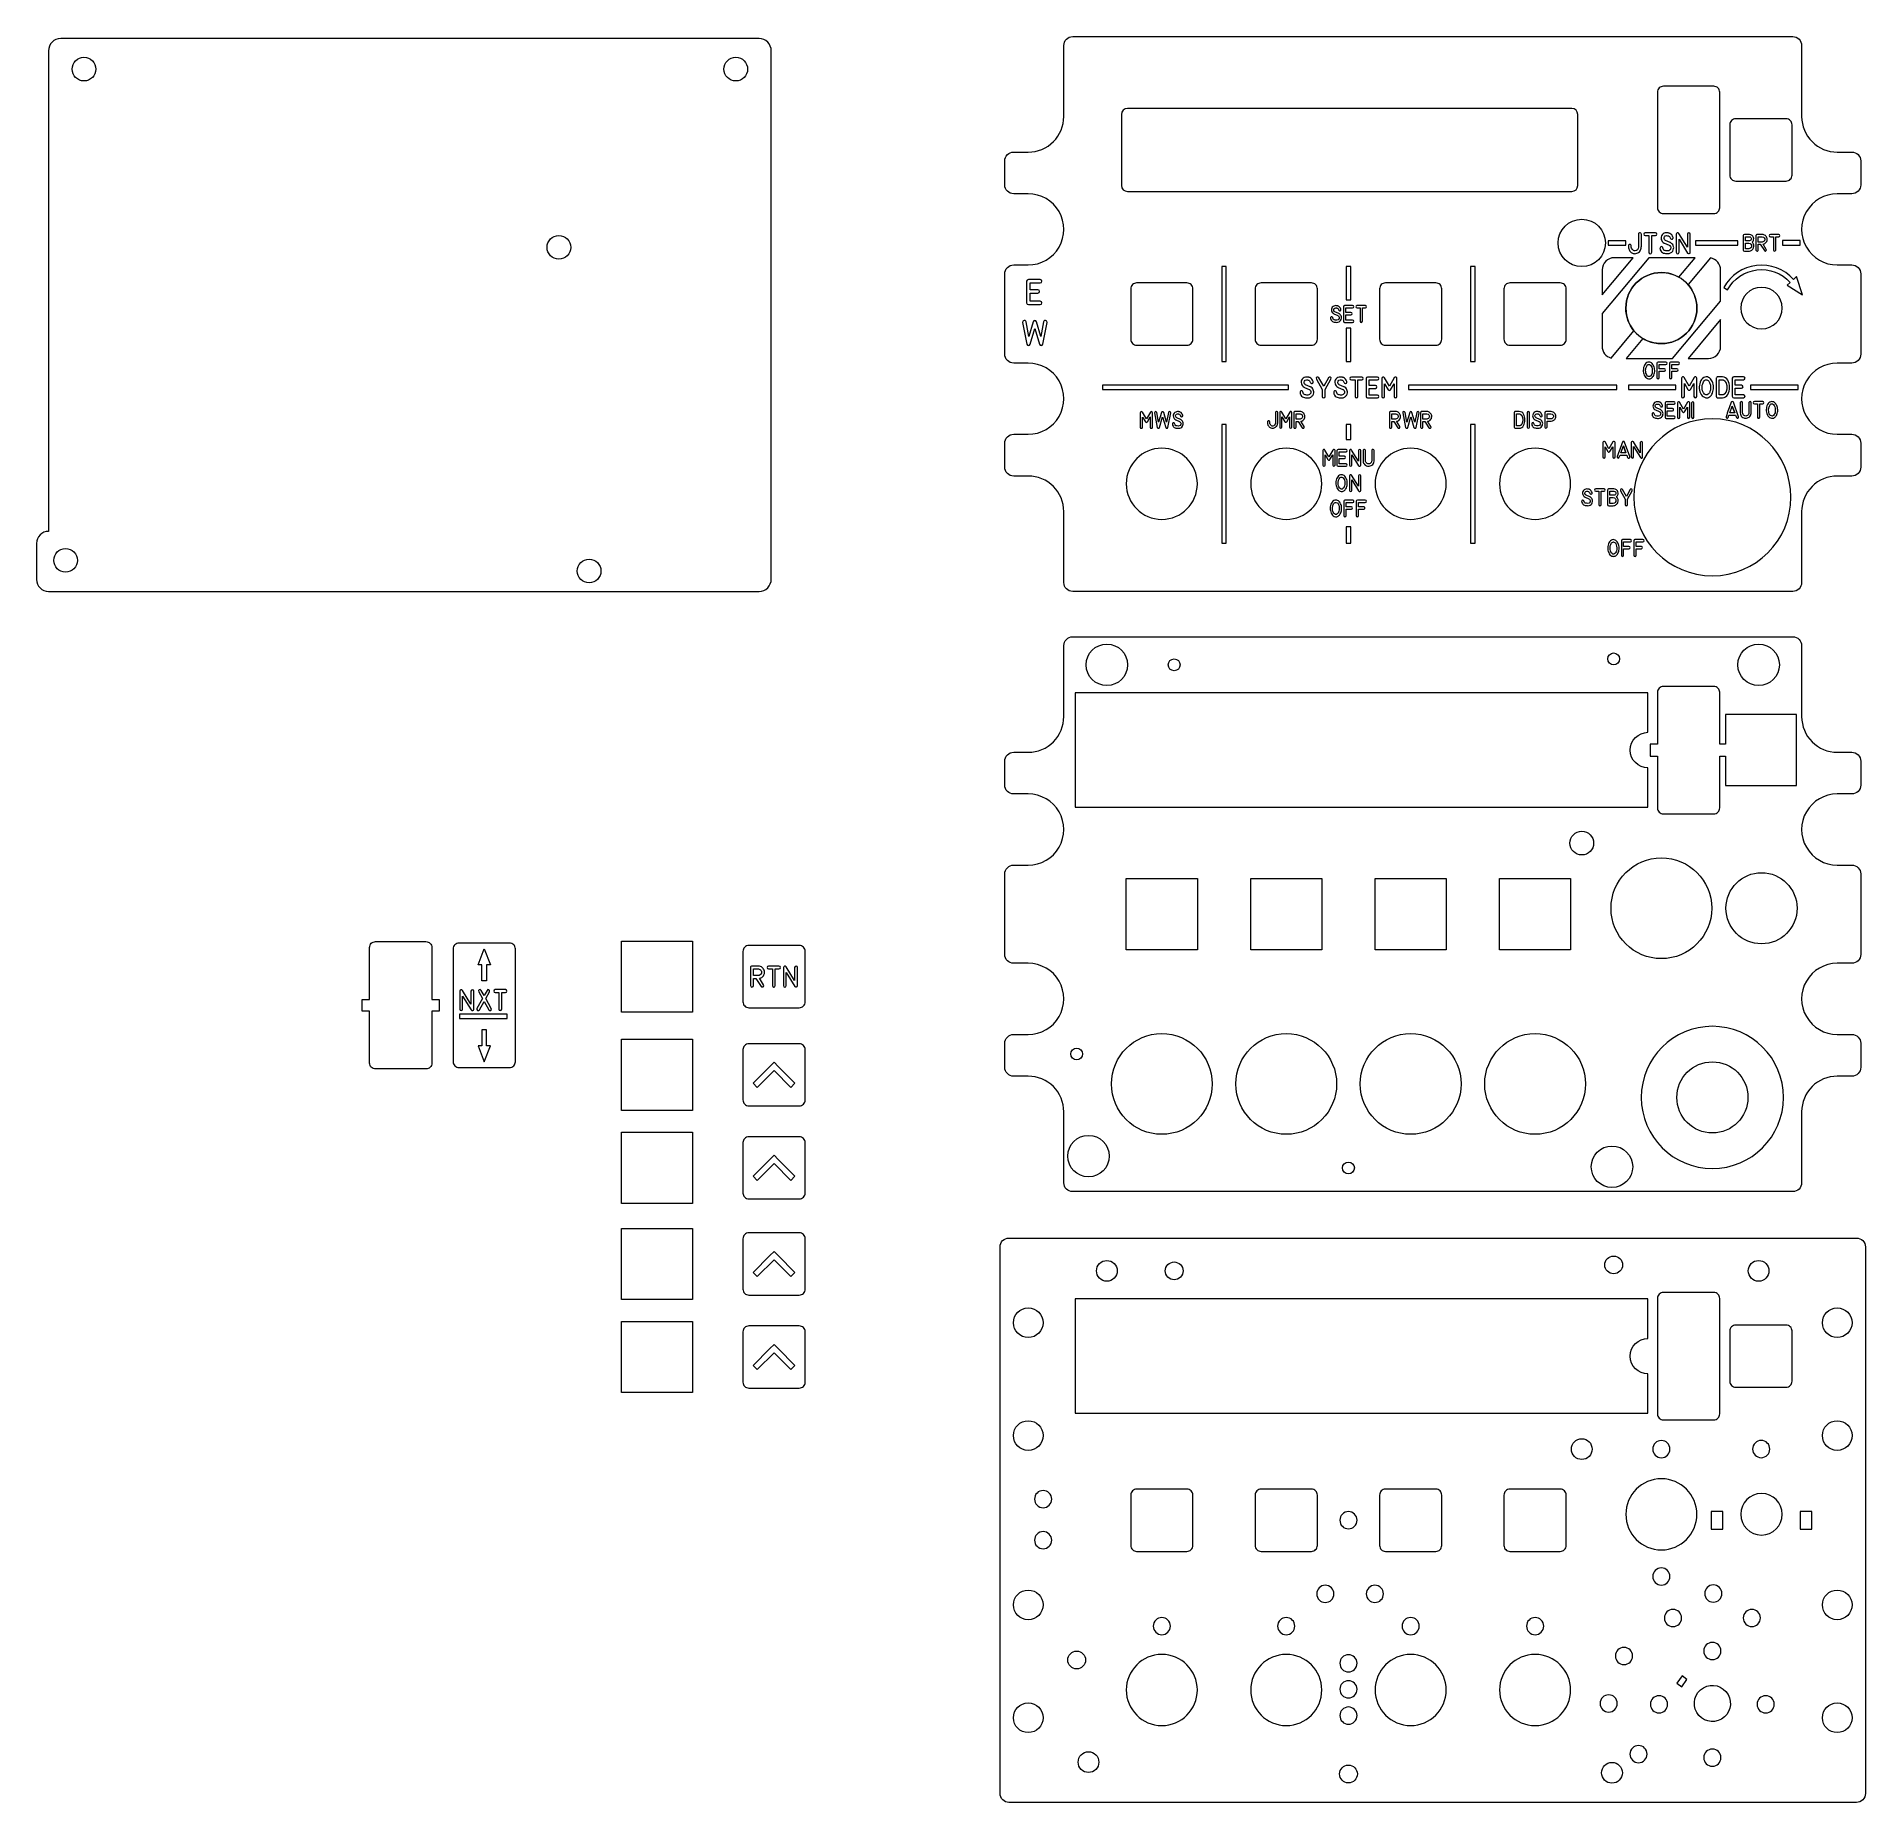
# Model space of a CAD drawing. Header units: millimetres. Extents: x -246 to 62, y -173 to 125.
import ezdxf

# ---------------------------------------------------------------- set-up
doc = ezdxf.new("R2010")
doc.units = ezdxf.units.MM
doc.header["$MEASUREMENT"] = 0
for name, color, linetype in [('Cut', 7, 'Continuous'), ('Engrave', 7, 'Continuous'), ('Markings', 7, 'Continuous')]:
    doc.layers.add(name, color=color, linetype=linetype)

msp = doc.modelspace()

# ---------------------------------------------------------------- linework, layer by layer
at = {"layer": 'Cut', "color": 250, "lineweight": 9}
for points in [[(36.2564, -126.6967), (38.2564, -126.6967), (38.2564, -123.6967), (36.2564, -123.6967), (36.2564, -126.6967)], [(51.2564, -126.6967), (53.2564, -126.6967), (53.2564, -123.6967), (51.2564, -123.6967), (51.2564, -126.6967)]]:
    msp.add_lwpolyline(points, close=True, dxfattribs=at)
for centre, major_axis, ratio in [((-238.3665, 119.7072), (0, 2), 1), ((-128.3665, 119.7072), (0, 2), 1), ((14.4223, 90.3698), (0, 4.0001), 0.999975), ((-158.2131, 89.6228), (0, 2), 1), ((-241.4665, 36.7976), (0, 2), 1), ((-153.1131, 34.9976), (0, 2), 1), ((-65.7311, 19.1668), (0, 3.5), 1), ((44.2689, 19.1668), (0, 3.5), 1), ((-54.3711, 19.1668), (0, 1), 1), ((19.8042, 20.1668), (0, 1), 1), ((14.4223, -10.9176), (0, 2), 1), ((27.8564, -21.9177), (0, 8.5), 1), ((-56.4561, -51.5694), (0, 8.5), 1), ((-35.4561, -51.5694), (0, 8.5), 1), ((-14.4561, -51.5694), (0, 8.5), 1), ((6.5439, -51.5694), (0, 8.5), 1), ((-70.8311, -46.5091), (0, 1), 1), ((-68.8311, -63.7428), (0, 3.5), 1), ((-24.9561, -65.7428), (0, 1), 1), ((19.5223, -65.5428), (0, 3.5), 1), ((-65.7311, -83.1121), (0, 1.75), 1), ((-54.3711, -83.1121), (0, 1.5), 1), ((19.8042, -82.1121), (0, 1.5), 1), ((44.2689, -83.1121), (0, 1.75), 1), ((-78.9936, -91.8592), (0, 2.5), 1), ((57.5314, -91.8592), (0, 2.5), 1), ((-78.9936, -110.9092), (0, 2.5), 1), ((57.5314, -110.9092), (0, 2.5), 1), ((14.4223, -113.1965), (0, 1.75), 1), ((-78.9936, -139.4842), (0, 2.5), 1), ((57.5314, -139.4842), (0, 2.5), 1), ((-70.8311, -148.788), (0, 1.5), 1), ((-78.9936, -158.5342), (0, 2.5), 1), ((57.5314, -158.5342), (0, 2.5), 1), ((-68.8311, -166.0217), (0, 1.75), 1), ((-24.9561, -168.0217), (0, 1.5), 1), ((19.5223, -167.8217), (0, 1.75), 1)]:
    msp.add_ellipse(centre, major_axis=major_axis, ratio=ratio, dxfattribs=at)
for points, knots in [([(-242.299, 124.8822), (-242.299, 124.8822), (-124.4339, 124.8822), (-124.4339, 124.8822), (-124.4339, 124.8822), (-123.2968, 124.8822), (-122.3665, 123.9384), (-122.3665, 122.7847), (-122.3665, 122.7847), (-122.3665, 122.7847), (-122.3665, 33.6423), (-122.3665, 33.6423), (-122.3665, 33.6423), (-122.3665, 32.4886), (-123.2968, 31.5448), (-124.4339, 31.5448), (-124.4339, 31.5448), (-124.4339, 31.5448), (-228.3667, 31.5448), (-228.3667, 31.5448), (-228.3667, 31.5448), (-228.3667, 31.5448), (-242.299, 31.5448), (-242.299, 31.5448), (-242.299, 31.5448), (-242.299, 31.5448), (-244.3665, 31.5448), (-244.3665, 31.5448), (-244.3665, 31.5448), (-245.4667, 31.5448), (-246.3666, 32.4579), (-246.3666, 33.5739), (-246.3666, 33.5739), (-246.3666, 33.5739), (-246.3666, 39.6611), (-246.3666, 39.6611), (-246.3666, 39.6611), (-246.3666, 40.7771), (-245.4667, 41.6902), (-244.3665, 41.6902), (-244.3665, 41.6902), (-244.3665, 41.6902), (-244.3665, 122.7847), (-244.3665, 122.7847), (-244.3665, 122.7847), (-244.3665, 123.9384), (-243.4362, 124.8822), (-242.299, 124.8822)], [0, 0, 0, 0, 0.07692308, 0.07692308, 0.07692308, 0.07692308, 0.15384615, 0.15384615, 0.15384615, 0.15384615, 0.23076923, 0.23076923, 0.23076923, 0.23076923, 0.30769231, 0.30769231, 0.30769231, 0.30769231, 0.38461538, 0.38461538, 0.38461538, 0.38461538, 0.46153846, 0.46153846, 0.46153846, 0.46153846, 0.53846154, 0.53846154, 0.53846154, 0.53846154, 0.61538462, 0.61538462, 0.61538462, 0.61538462, 0.69230769, 0.69230769, 0.69230769, 0.69230769, 0.76923077, 0.76923077, 0.76923077, 0.76923077, 0.84615385, 0.84615385, 0.84615385, 0.84615385, 1, 1, 1, 1]), ([(51.5314, 123.6949), (51.5312, 124.0929), (51.3728, 124.4746), (51.0911, 124.7559), (51.0911, 124.7559), (50.8095, 125.0372), (50.4295, 125.1951), (50.0314, 125.1949), (50.0314, 125.1949), (50.0314, 125.1949), (-71.4936, 125.1949), (-71.4936, 125.1949), (-71.4936, 125.1949), (-71.8916, 125.1946), (-72.2733, 125.0362), (-72.5546, 124.7546), (-72.5546, 124.7546), (-72.8359, 124.4729), (-72.9938, 124.0929), (-72.9936, 123.6949), (-72.9936, 123.6949), (-72.9936, 123.6949), (-72.9936, 111.7074), (-72.9936, 111.7074), (-72.9936, 111.7074), (-72.9926, 110.1171), (-73.6233, 108.5915), (-74.7471, 107.4663), (-74.7471, 107.4663), (-75.8709, 106.3411), (-77.4033, 105.7084), (-78.9936, 105.7074), (-78.9936, 105.7074), (-78.9936, 105.7074), (-81.4561, 105.7074), (-81.4561, 105.7074), (-81.4561, 105.7074), (-81.8541, 105.7071), (-82.2358, 105.5487), (-82.5171, 105.2671), (-82.5171, 105.2671), (-82.7984, 104.9854), (-82.9563, 104.6054), (-82.9561, 104.2074), (-82.9561, 104.2074), (-82.9561, 104.2074), (-82.9561, 100.1574), (-82.9561, 100.1574), (-82.9561, 100.1574), (-82.9558, 99.7593), (-82.7974, 99.3776), (-82.5158, 99.0963), (-82.5158, 99.0963), (-82.2341, 98.815), (-81.8541, 98.6571), (-81.4561, 98.6574), (-81.4561, 98.6574), (-81.4561, 98.6574), (-78.9936, 98.6574), (-78.9936, 98.6574), (-78.9936, 98.6574), (-76.85, 98.6574), (-74.8692, 97.5138), (-73.7974, 95.6574), (-73.7974, 95.6574), (-72.7256, 93.801), (-72.7256, 91.5138), (-73.7974, 89.6574), (-73.7974, 89.6574), (-74.8692, 87.801), (-76.85, 86.6574), (-78.9936, 86.6574), (-78.9936, 86.6574), (-78.9936, 86.6574), (-81.4561, 86.6574), (-81.4561, 86.6574), (-81.4561, 86.6574), (-81.8541, 86.6571), (-82.2358, 86.4987), (-82.5171, 86.2171), (-82.5171, 86.2171), (-82.7984, 85.9354), (-82.9563, 85.5554), (-82.9561, 85.1574), (-82.9561, 85.1574), (-82.9561, 85.1574), (-82.9561, 71.5824), (-82.9561, 71.5824), (-82.9561, 71.5824), (-82.9558, 71.1843), (-82.7974, 70.8026), (-82.5158, 70.5213), (-82.5158, 70.5213), (-82.2341, 70.24), (-81.8541, 70.0821), (-81.4561, 70.0824), (-81.4561, 70.0824), (-81.4561, 70.0824), (-78.9936, 70.0824), (-78.9936, 70.0824), (-78.9936, 70.0824), (-76.85, 70.0824), (-74.8692, 68.9388), (-73.7974, 67.0824), (-73.7974, 67.0824), (-72.7256, 65.226), (-72.7256, 62.9388), (-73.7974, 61.0824), (-73.7974, 61.0824), (-74.8692, 59.226), (-76.85, 58.0824), (-78.9936, 58.0824), (-78.9936, 58.0824), (-78.9936, 58.0824), (-81.4561, 58.0824), (-81.4561, 58.0824), (-81.4561, 58.0824), (-81.8541, 58.0821), (-82.2358, 57.9237), (-82.5171, 57.6421), (-82.5171, 57.6421), (-82.7984, 57.3604), (-82.9563, 56.9804), (-82.9561, 56.5824), (-82.9561, 56.5824), (-82.9561, 56.5824), (-82.9561, 52.5324), (-82.9561, 52.5324), (-82.9561, 52.5324), (-82.9558, 52.1343), (-82.7974, 51.7526), (-82.5158, 51.4713), (-82.5158, 51.4713), (-82.2341, 51.19), (-81.8541, 51.0321), (-81.4561, 51.0324), (-81.4561, 51.0324), (-81.4561, 51.0324), (-78.9936, 51.0324), (-78.9936, 51.0324), (-78.9936, 51.0324), (-77.4033, 51.0334), (-75.8777, 50.4026), (-74.7525, 49.2788), (-74.7525, 49.2788), (-73.6273, 48.155), (-72.9946, 46.6227), (-72.9936, 45.0324), (-72.9936, 45.0324), (-72.9936, 45.0324), (-72.9936, 33.0449), (-72.9936, 33.0449), (-72.9936, 33.0449), (-72.9933, 32.6468), (-72.8349, 32.2651), (-72.5533, 31.9838), (-72.5533, 31.9838), (-72.2716, 31.7025), (-71.8916, 31.5446), (-71.4936, 31.5449), (-71.4936, 31.5449), (-71.4936, 31.5449), (50.0314, 31.5449), (50.0314, 31.5449), (50.0314, 31.5449), (50.4295, 31.5451), (50.8112, 31.7035), (51.0925, 31.9852), (51.0925, 31.9852), (51.3738, 32.2668), (51.5317, 32.6468), (51.5314, 33.0449), (51.5314, 33.0449), (51.5314, 33.0449), (51.5314, 45.0324), (51.5314, 45.0324), (51.5314, 45.0324), (51.5304, 46.6227), (52.1612, 48.1482), (53.285, 49.2734), (53.285, 49.2734), (54.4088, 50.3987), (55.9411, 51.0314), (57.5314, 51.0324), (57.5314, 51.0324), (57.5314, 51.0324), (59.9939, 51.0324), (59.9939, 51.0324), (59.9939, 51.0324), (60.392, 51.0326), (60.7737, 51.191), (61.055, 51.4727), (61.055, 51.4727), (61.3363, 51.7543), (61.4942, 52.1343), (61.4939, 52.5324), (61.4939, 52.5324), (61.4939, 52.5324), (61.4939, 56.5824), (61.4939, 56.5824), (61.4939, 56.5824), (61.4937, 56.9804), (61.3353, 57.3621), (61.0536, 57.6434), (61.0536, 57.6434), (60.772, 57.9247), (60.392, 58.0826), (59.9939, 58.0824), (59.9939, 58.0824), (59.9939, 58.0824), (57.5314, 58.0824), (57.5314, 58.0824), (57.5314, 58.0824), (55.3878, 58.0824), (53.4071, 59.226), (52.3353, 61.0824), (52.3353, 61.0824), (51.2635, 62.9388), (51.2635, 65.226), (52.3353, 67.0824), (52.3353, 67.0824), (53.4071, 68.9388), (55.3878, 70.0824), (57.5314, 70.0824), (57.5314, 70.0824), (57.5314, 70.0824), (59.9939, 70.0824), (59.9939, 70.0824), (59.9939, 70.0824), (60.392, 70.0826), (60.7737, 70.241), (61.055, 70.5227), (61.055, 70.5227), (61.3363, 70.8043), (61.4942, 71.1843), (61.4939, 71.5824), (61.4939, 71.5824), (61.4939, 71.5824), (61.4939, 85.1574), (61.4939, 85.1574), (61.4939, 85.1574), (61.4937, 85.5554), (61.3353, 85.9371), (61.0536, 86.2184), (61.0536, 86.2184), (60.772, 86.4997), (60.392, 86.6576), (59.9939, 86.6574), (59.9939, 86.6574), (59.9939, 86.6574), (57.5314, 86.6574), (57.5314, 86.6574), (57.5314, 86.6574), (55.3878, 86.6574), (53.4071, 87.801), (52.3353, 89.6574), (52.3353, 89.6574), (51.2635, 91.5138), (51.2635, 93.801), (52.3353, 95.6574), (52.3353, 95.6574), (53.4071, 97.5138), (55.3878, 98.6574), (57.5314, 98.6574), (57.5314, 98.6574), (57.5314, 98.6574), (59.9939, 98.6574), (59.9939, 98.6574), (59.9939, 98.6574), (60.392, 98.6576), (60.7737, 98.816), (61.055, 99.0977), (61.055, 99.0977), (61.3363, 99.3793), (61.4942, 99.7593), (61.4939, 100.1574), (61.4939, 100.1574), (61.4939, 100.1574), (61.4939, 104.2074), (61.4939, 104.2074), (61.4939, 104.2074), (61.4937, 104.6054), (61.3353, 104.9871), (61.0536, 105.2684), (61.0536, 105.2684), (60.772, 105.5497), (60.392, 105.7076), (59.9939, 105.7074), (59.9939, 105.7074), (59.9939, 105.7074), (57.5314, 105.7074), (57.5314, 105.7074), (57.5314, 105.7074), (55.9411, 105.7064), (54.4156, 106.3371), (53.2904, 107.4609), (53.2904, 107.4609), (52.1651, 108.5847), (51.5324, 110.1171), (51.5314, 111.7074), (51.5314, 111.7074), (51.5314, 111.7074), (51.5314, 123.6949), (51.5314, 123.6949)], [0, 0, 0, 0, 0.01298701, 0.01298701, 0.01298701, 0.01298701, 0.02597403, 0.02597403, 0.02597403, 0.02597403, 0.03896104, 0.03896104, 0.03896104, 0.03896104, 0.05194805, 0.05194805, 0.05194805, 0.05194805, 0.06493506, 0.06493506, 0.06493506, 0.06493506, 0.07792208, 0.07792208, 0.07792208, 0.07792208, 0.09090909, 0.09090909, 0.09090909, 0.09090909, 0.1038961, 0.1038961, 0.1038961, 0.1038961, 0.11688312, 0.11688312, 0.11688312, 0.11688312, 0.12987013, 0.12987013, 0.12987013, 0.12987013, 0.14285714, 0.14285714, 0.14285714, 0.14285714, 0.15584416, 0.15584416, 0.15584416, 0.15584416, 0.16883117, 0.16883117, 0.16883117, 0.16883117, 0.18181818, 0.18181818, 0.18181818, 0.18181818, 0.19480519, 0.19480519, 0.19480519, 0.19480519, 0.20779221, 0.20779221, 0.20779221, 0.20779221, 0.22077922, 0.22077922, 0.22077922, 0.22077922, 0.23376623, 0.23376623, 0.23376623, 0.23376623, 0.24675325, 0.24675325, 0.24675325, 0.24675325, 0.25974026, 0.25974026, 0.25974026, 0.25974026, 0.27272727, 0.27272727, 0.27272727, 0.27272727, 0.28571429, 0.28571429, 0.28571429, 0.28571429, 0.2987013, 0.2987013, 0.2987013, 0.2987013, 0.31168831, 0.31168831, 0.31168831, 0.31168831, 0.32467532, 0.32467532, 0.32467532, 0.32467532, 0.33766234, 0.33766234, 0.33766234, 0.33766234, 0.35064935, 0.35064935, 0.35064935, 0.35064935, 0.36363636, 0.36363636, 0.36363636, 0.36363636, 0.37662338, 0.37662338, 0.37662338, 0.37662338, 0.38961039, 0.38961039, 0.38961039, 0.38961039, 0.4025974, 0.4025974, 0.4025974, 0.4025974, 0.41558442, 0.41558442, 0.41558442, 0.41558442, 0.42857143, 0.42857143, 0.42857143, 0.42857143, 0.44155844, 0.44155844, 0.44155844, 0.44155844, 0.45454545, 0.45454545, 0.45454545, 0.45454545, 0.46753247, 0.46753247, 0.46753247, 0.46753247, 0.48051948, 0.48051948, 0.48051948, 0.48051948, 0.49350649, 0.49350649, 0.49350649, 0.49350649, 0.50649351, 0.50649351, 0.50649351, 0.50649351, 0.51948052, 0.51948052, 0.51948052, 0.51948052, 0.53246753, 0.53246753, 0.53246753, 0.53246753, 0.54545455, 0.54545455, 0.54545455, 0.54545455, 0.55844156, 0.55844156, 0.55844156, 0.55844156, 0.57142857, 0.57142857, 0.57142857, 0.57142857, 0.58441558, 0.58441558, 0.58441558, 0.58441558, 0.5974026, 0.5974026, 0.5974026, 0.5974026, 0.61038961, 0.61038961, 0.61038961, 0.61038961, 0.62337662, 0.62337662, 0.62337662, 0.62337662, 0.63636364, 0.63636364, 0.63636364, 0.63636364, 0.64935065, 0.64935065, 0.64935065, 0.64935065, 0.66233766, 0.66233766, 0.66233766, 0.66233766, 0.67532468, 0.67532468, 0.67532468, 0.67532468, 0.68831169, 0.68831169, 0.68831169, 0.68831169, 0.7012987, 0.7012987, 0.7012987, 0.7012987, 0.71428571, 0.71428571, 0.71428571, 0.71428571, 0.72727273, 0.72727273, 0.72727273, 0.72727273, 0.74025974, 0.74025974, 0.74025974, 0.74025974, 0.75324675, 0.75324675, 0.75324675, 0.75324675, 0.76623377, 0.76623377, 0.76623377, 0.76623377, 0.77922078, 0.77922078, 0.77922078, 0.77922078, 0.79220779, 0.79220779, 0.79220779, 0.79220779, 0.80519481, 0.80519481, 0.80519481, 0.80519481, 0.81818182, 0.81818182, 0.81818182, 0.81818182, 0.83116883, 0.83116883, 0.83116883, 0.83116883, 0.84415584, 0.84415584, 0.84415584, 0.84415584, 0.85714286, 0.85714286, 0.85714286, 0.85714286, 0.87012987, 0.87012987, 0.87012987, 0.87012987, 0.88311688, 0.88311688, 0.88311688, 0.88311688, 0.8961039, 0.8961039, 0.8961039, 0.8961039, 0.90909091, 0.90909091, 0.90909091, 0.90909091, 0.92207792, 0.92207792, 0.92207792, 0.92207792, 0.93506494, 0.93506494, 0.93506494, 0.93506494, 0.94805195, 0.94805195, 0.94805195, 0.94805195, 0.96103896, 0.96103896, 0.96103896, 0.96103896, 0.97402597, 0.97402597, 0.97402597, 0.97402597, 1, 1, 1, 1]), ([(36.7041, 95.314), (36.7041, 95.314), (28.2041, 95.314), (28.2041, 95.314), (28.2041, 95.314), (27.9391, 95.3139), (27.6848, 95.419), (27.4973, 95.6063), (27.4973, 95.6063), (27.3097, 95.7936), (27.2043, 96.049), (27.2041, 96.314), (27.2041, 96.314), (27.2041, 96.314), (27.2041, 115.814), (27.2041, 115.814), (27.2041, 115.814), (27.204, 116.0791), (27.3091, 116.3333), (27.4964, 116.5209), (27.4964, 116.5209), (27.6837, 116.7084), (27.9391, 116.8139), (28.2041, 116.814), (28.2041, 116.814), (28.2041, 116.814), (36.7041, 116.814), (36.7041, 116.814), (36.7041, 116.814), (36.9692, 116.8142), (37.2234, 116.7091), (37.411, 116.5218), (37.411, 116.5218), (37.5985, 116.3345), (37.704, 116.0791), (37.7041, 115.814), (37.7041, 115.814), (37.7041, 115.814), (37.7041, 96.314), (37.7041, 96.314), (37.7041, 96.314), (37.7043, 96.049), (37.5992, 95.7947), (37.4119, 95.6072), (37.4119, 95.6072), (37.2246, 95.4197), (36.9692, 95.3142), (36.7041, 95.314)], [0, 0, 0, 0, 0.07692308, 0.07692308, 0.07692308, 0.07692308, 0.15384615, 0.15384615, 0.15384615, 0.15384615, 0.23076923, 0.23076923, 0.23076923, 0.23076923, 0.30769231, 0.30769231, 0.30769231, 0.30769231, 0.38461538, 0.38461538, 0.38461538, 0.38461538, 0.46153846, 0.46153846, 0.46153846, 0.46153846, 0.53846154, 0.53846154, 0.53846154, 0.53846154, 0.61538462, 0.61538462, 0.61538462, 0.61538462, 0.69230769, 0.69230769, 0.69230769, 0.69230769, 0.76923077, 0.76923077, 0.76923077, 0.76923077, 0.84615385, 0.84615385, 0.84615385, 0.84615385, 1, 1, 1, 1]), ([(-62.256, 113.064), (-62.256, 113.064), (12.744, 113.064), (12.744, 113.064), (12.744, 113.064), (13.2939, 113.064), (13.744, 112.614), (13.744, 112.064), (13.744, 112.064), (13.744, 112.064), (13.744, 100.064), (13.744, 100.064), (13.744, 100.064), (13.744, 99.514), (13.2939, 99.064), (12.744, 99.064), (12.744, 99.064), (12.744, 99.064), (-62.256, 99.064), (-62.256, 99.064), (-62.256, 99.064), (-62.806, 99.064), (-63.256, 99.514), (-63.256, 100.064), (-63.256, 100.064), (-63.256, 100.064), (-63.256, 112.064), (-63.256, 112.064), (-63.256, 112.064), (-63.256, 112.614), (-62.806, 113.064), (-62.256, 113.064)], [0, 0, 0, 0, 0.11111111, 0.11111111, 0.11111111, 0.11111111, 0.22222222, 0.22222222, 0.22222222, 0.22222222, 0.33333333, 0.33333333, 0.33333333, 0.33333333, 0.44444444, 0.44444444, 0.44444444, 0.44444444, 0.55555556, 0.55555556, 0.55555556, 0.55555556, 0.66666667, 0.66666667, 0.66666667, 0.66666667, 0.77777778, 0.77777778, 0.77777778, 0.77777778, 1, 1, 1, 1]), ([(48.9041, 100.814), (48.9041, 100.814), (40.4041, 100.814), (40.4041, 100.814), (40.4041, 100.814), (40.1391, 100.8139), (39.8848, 100.919), (39.6973, 101.1063), (39.6973, 101.1063), (39.5097, 101.2936), (39.4043, 101.549), (39.4041, 101.814), (39.4041, 101.814), (39.4041, 101.814), (39.4041, 110.314), (39.4041, 110.314), (39.4041, 110.314), (39.404, 110.5791), (39.5091, 110.8333), (39.6964, 111.0209), (39.6964, 111.0209), (39.8837, 111.2084), (40.1391, 111.3139), (40.4041, 111.314), (40.4041, 111.314), (40.4041, 111.314), (48.9041, 111.314), (48.9041, 111.314), (48.9041, 111.314), (49.1692, 111.3142), (49.4234, 111.2091), (49.611, 111.0218), (49.611, 111.0218), (49.7985, 110.8345), (49.904, 110.5791), (49.9041, 110.314), (49.9041, 110.314), (49.9041, 110.314), (49.9041, 101.814), (49.9041, 101.814), (49.9041, 101.814), (49.9043, 101.549), (49.7992, 101.2947), (49.6119, 101.1072), (49.6119, 101.1072), (49.4246, 100.9197), (49.1692, 100.8142), (48.9041, 100.814)], [0, 0, 0, 0, 0.07692308, 0.07692308, 0.07692308, 0.07692308, 0.15384615, 0.15384615, 0.15384615, 0.15384615, 0.23076923, 0.23076923, 0.23076923, 0.23076923, 0.30769231, 0.30769231, 0.30769231, 0.30769231, 0.38461538, 0.38461538, 0.38461538, 0.38461538, 0.46153846, 0.46153846, 0.46153846, 0.46153846, 0.53846154, 0.53846154, 0.53846154, 0.53846154, 0.61538462, 0.61538462, 0.61538462, 0.61538462, 0.69230769, 0.69230769, 0.69230769, 0.69230769, 0.76923077, 0.76923077, 0.76923077, 0.76923077, 0.84615385, 0.84615385, 0.84615385, 0.84615385, 1, 1, 1, 1]), ([(-52.2061, 73.1199), (-52.2061, 73.1199), (-60.7061, 73.1199), (-60.7061, 73.1199), (-60.7061, 73.1199), (-60.9711, 73.1197), (-61.2254, 73.2248), (-61.4129, 73.4121), (-61.4129, 73.4121), (-61.6005, 73.5994), (-61.7059, 73.8548), (-61.7061, 74.1199), (-61.7061, 74.1199), (-61.7061, 74.1199), (-61.7061, 82.6199), (-61.7061, 82.6199), (-61.7061, 82.6199), (-61.7062, 82.8849), (-61.6011, 83.1392), (-61.4138, 83.3267), (-61.4138, 83.3267), (-61.2265, 83.5143), (-60.9711, 83.6197), (-60.7061, 83.6199), (-60.7061, 83.6199), (-60.7061, 83.6199), (-52.2061, 83.6199), (-52.2061, 83.6199), (-52.2061, 83.6199), (-51.941, 83.62), (-51.6868, 83.5149), (-51.4992, 83.3276), (-51.4992, 83.3276), (-51.3117, 83.1403), (-51.2062, 82.8849), (-51.2061, 82.6199), (-51.2061, 82.6199), (-51.2061, 82.6199), (-51.2061, 74.1199), (-51.2061, 74.1199), (-51.2061, 74.1199), (-51.2059, 73.8548), (-51.311, 73.6006), (-51.4983, 73.413), (-51.4983, 73.413), (-51.6856, 73.2255), (-51.941, 73.12), (-52.2061, 73.1199)], [0, 0, 0, 0, 0.07692308, 0.07692308, 0.07692308, 0.07692308, 0.15384615, 0.15384615, 0.15384615, 0.15384615, 0.23076923, 0.23076923, 0.23076923, 0.23076923, 0.30769231, 0.30769231, 0.30769231, 0.30769231, 0.38461538, 0.38461538, 0.38461538, 0.38461538, 0.46153846, 0.46153846, 0.46153846, 0.46153846, 0.53846154, 0.53846154, 0.53846154, 0.53846154, 0.61538462, 0.61538462, 0.61538462, 0.61538462, 0.69230769, 0.69230769, 0.69230769, 0.69230769, 0.76923077, 0.76923077, 0.76923077, 0.76923077, 0.84615385, 0.84615385, 0.84615385, 0.84615385, 1, 1, 1, 1]), ([(-31.2061, 73.1199), (-31.2061, 73.1199), (-39.7061, 73.1199), (-39.7061, 73.1199), (-39.7061, 73.1199), (-39.9711, 73.1197), (-40.2254, 73.2248), (-40.4129, 73.4121), (-40.4129, 73.4121), (-40.6005, 73.5994), (-40.7059, 73.8548), (-40.7061, 74.1199), (-40.7061, 74.1199), (-40.7061, 74.1199), (-40.7061, 82.6199), (-40.7061, 82.6199), (-40.7061, 82.6199), (-40.7062, 82.8849), (-40.6011, 83.1392), (-40.4138, 83.3267), (-40.4138, 83.3267), (-40.2265, 83.5143), (-39.9711, 83.6197), (-39.7061, 83.6199), (-39.7061, 83.6199), (-39.7061, 83.6199), (-31.2061, 83.6199), (-31.2061, 83.6199), (-31.2061, 83.6199), (-30.941, 83.62), (-30.6868, 83.5149), (-30.4992, 83.3276), (-30.4992, 83.3276), (-30.3117, 83.1403), (-30.2062, 82.8849), (-30.2061, 82.6199), (-30.2061, 82.6199), (-30.2061, 82.6199), (-30.2061, 74.1199), (-30.2061, 74.1199), (-30.2061, 74.1199), (-30.2059, 73.8548), (-30.311, 73.6006), (-30.4983, 73.413), (-30.4983, 73.413), (-30.6856, 73.2255), (-30.941, 73.12), (-31.2061, 73.1199)], [0, 0, 0, 0, 0.07692308, 0.07692308, 0.07692308, 0.07692308, 0.15384615, 0.15384615, 0.15384615, 0.15384615, 0.23076923, 0.23076923, 0.23076923, 0.23076923, 0.30769231, 0.30769231, 0.30769231, 0.30769231, 0.38461538, 0.38461538, 0.38461538, 0.38461538, 0.46153846, 0.46153846, 0.46153846, 0.46153846, 0.53846154, 0.53846154, 0.53846154, 0.53846154, 0.61538462, 0.61538462, 0.61538462, 0.61538462, 0.69230769, 0.69230769, 0.69230769, 0.69230769, 0.76923077, 0.76923077, 0.76923077, 0.76923077, 0.84615385, 0.84615385, 0.84615385, 0.84615385, 1, 1, 1, 1]), ([(-10.2061, 73.1199), (-10.2061, 73.1199), (-18.7061, 73.1199), (-18.7061, 73.1199), (-18.7061, 73.1199), (-18.9711, 73.1197), (-19.2254, 73.2248), (-19.4129, 73.4121), (-19.4129, 73.4121), (-19.6005, 73.5994), (-19.7059, 73.8548), (-19.7061, 74.1199), (-19.7061, 74.1199), (-19.7061, 74.1199), (-19.7061, 82.6199), (-19.7061, 82.6199), (-19.7061, 82.6199), (-19.7062, 82.8849), (-19.6011, 83.1392), (-19.4138, 83.3267), (-19.4138, 83.3267), (-19.2265, 83.5143), (-18.9711, 83.6197), (-18.7061, 83.6199), (-18.7061, 83.6199), (-18.7061, 83.6199), (-10.2061, 83.6199), (-10.2061, 83.6199), (-10.2061, 83.6199), (-9.941, 83.62), (-9.6868, 83.5149), (-9.4992, 83.3276), (-9.4992, 83.3276), (-9.3117, 83.1403), (-9.2062, 82.8849), (-9.2061, 82.6199), (-9.2061, 82.6199), (-9.2061, 82.6199), (-9.2061, 74.1199), (-9.2061, 74.1199), (-9.2061, 74.1199), (-9.2059, 73.8548), (-9.311, 73.6006), (-9.4983, 73.413), (-9.4983, 73.413), (-9.6856, 73.2255), (-9.941, 73.12), (-10.2061, 73.1199)], [0, 0, 0, 0, 0.07692308, 0.07692308, 0.07692308, 0.07692308, 0.15384615, 0.15384615, 0.15384615, 0.15384615, 0.23076923, 0.23076923, 0.23076923, 0.23076923, 0.30769231, 0.30769231, 0.30769231, 0.30769231, 0.38461538, 0.38461538, 0.38461538, 0.38461538, 0.46153846, 0.46153846, 0.46153846, 0.46153846, 0.53846154, 0.53846154, 0.53846154, 0.53846154, 0.61538462, 0.61538462, 0.61538462, 0.61538462, 0.69230769, 0.69230769, 0.69230769, 0.69230769, 0.76923077, 0.76923077, 0.76923077, 0.76923077, 0.84615385, 0.84615385, 0.84615385, 0.84615385, 1, 1, 1, 1]), ([(10.7939, 73.1199), (10.7939, 73.1199), (2.2939, 73.1199), (2.2939, 73.1199), (2.2939, 73.1199), (2.0289, 73.1197), (1.7746, 73.2248), (1.5871, 73.4121), (1.5871, 73.4121), (1.3995, 73.5994), (1.2941, 73.8548), (1.2939, 74.1199), (1.2939, 74.1199), (1.2939, 74.1199), (1.2939, 82.6199), (1.2939, 82.6199), (1.2939, 82.6199), (1.2938, 82.8849), (1.3989, 83.1392), (1.5862, 83.3267), (1.5862, 83.3267), (1.7735, 83.5143), (2.0289, 83.6197), (2.2939, 83.6199), (2.2939, 83.6199), (2.2939, 83.6199), (10.7939, 83.6199), (10.7939, 83.6199), (10.7939, 83.6199), (11.059, 83.62), (11.3132, 83.5149), (11.5008, 83.3276), (11.5008, 83.3276), (11.6883, 83.1403), (11.7938, 82.8849), (11.7939, 82.6199), (11.7939, 82.6199), (11.7939, 82.6199), (11.7939, 74.1199), (11.7939, 74.1199), (11.7939, 74.1199), (11.7941, 73.8548), (11.689, 73.6006), (11.5017, 73.413), (11.5017, 73.413), (11.3144, 73.2255), (11.059, 73.12), (10.7939, 73.1199)], [0, 0, 0, 0, 0.07692308, 0.07692308, 0.07692308, 0.07692308, 0.15384615, 0.15384615, 0.15384615, 0.15384615, 0.23076923, 0.23076923, 0.23076923, 0.23076923, 0.30769231, 0.30769231, 0.30769231, 0.30769231, 0.38461538, 0.38461538, 0.38461538, 0.38461538, 0.46153846, 0.46153846, 0.46153846, 0.46153846, 0.53846154, 0.53846154, 0.53846154, 0.53846154, 0.61538462, 0.61538462, 0.61538462, 0.61538462, 0.69230769, 0.69230769, 0.69230769, 0.69230769, 0.76923077, 0.76923077, 0.76923077, 0.76923077, 0.84615385, 0.84615385, 0.84615385, 0.84615385, 1, 1, 1, 1]), ([(27.8564, 85.37), (31.1701, 85.37), (33.8564, 82.6836), (33.8564, 79.3699), (33.8564, 79.3699), (33.8564, 76.0563), (31.1701, 73.3699), (27.8564, 73.3699), (27.8564, 73.3699), (24.5427, 73.37), (21.8564, 76.0562), (21.8564, 79.3699), (21.8564, 79.3699), (21.8564, 82.6837), (24.5427, 85.3699), (27.8564, 85.37)], [0, 0, 0, 0, 0.2, 0.2, 0.2, 0.2, 0.4, 0.4, 0.4, 0.4, 0.6, 0.6, 0.6, 0.6, 1, 1, 1, 1]), ([(44.7565, 82.8699), (46.6895, 82.8699), (48.2564, 81.3028), (48.2564, 79.3698), (48.2564, 79.3698), (48.2564, 77.4369), (46.6894, 75.8699), (44.7564, 75.8699), (44.7564, 75.8699), (42.8234, 75.8699), (41.2564, 77.4369), (41.2564, 79.3698), (41.2564, 79.3698), (41.2564, 81.3028), (42.8234, 82.8698), (44.7565, 82.8699)], [0, 0, 0, 0, 0.2, 0.2, 0.2, 0.2, 0.4, 0.4, 0.4, 0.4, 0.6, 0.6, 0.6, 0.6, 1, 1, 1, 1]), ([(36.4663, 60.6977), (43.7841, 60.6977), (49.716, 54.7652), (49.716, 47.4475), (49.716, 47.4475), (49.716, 40.1298), (43.7837, 34.1977), (36.466, 34.1977), (36.466, 34.1977), (29.1483, 34.1977), (23.216, 40.1298), (23.216, 47.4475), (23.216, 47.4475), (23.216, 54.7652), (29.1483, 60.6973), (36.4663, 60.6977)], [0, 0, 0, 0, 0.2, 0.2, 0.2, 0.2, 0.4, 0.4, 0.4, 0.4, 0.6, 0.6, 0.6, 0.6, 1, 1, 1, 1]), ([(-56.4561, 55.7183), (-53.1423, 55.7183), (-50.4561, 53.0319), (-50.4561, 49.7182), (-50.4561, 49.7182), (-50.4561, 46.4046), (-53.1424, 43.7182), (-56.4561, 43.7182), (-56.4561, 43.7182), (-59.7698, 43.7183), (-62.4561, 46.4045), (-62.4561, 49.7182), (-62.4561, 49.7182), (-62.4561, 53.032), (-59.7698, 55.7182), (-56.4561, 55.7183)], [0, 0, 0, 0, 0.2, 0.2, 0.2, 0.2, 0.4, 0.4, 0.4, 0.4, 0.6, 0.6, 0.6, 0.6, 1, 1, 1, 1]), ([(-35.4561, 55.7183), (-32.1424, 55.7183), (-29.4561, 53.0319), (-29.4561, 49.7182), (-29.4561, 49.7182), (-29.4561, 46.4046), (-32.1424, 43.7182), (-35.4561, 43.7182), (-35.4561, 43.7182), (-38.7698, 43.7183), (-41.4561, 46.4045), (-41.4561, 49.7182), (-41.4561, 49.7182), (-41.4561, 53.032), (-38.7698, 55.7182), (-35.4561, 55.7183)], [0, 0, 0, 0, 0.2, 0.2, 0.2, 0.2, 0.4, 0.4, 0.4, 0.4, 0.6, 0.6, 0.6, 0.6, 1, 1, 1, 1]), ([(-14.4561, 55.7183), (-11.1424, 55.7183), (-8.4561, 53.0319), (-8.4561, 49.7182), (-8.4561, 49.7182), (-8.4561, 46.4046), (-11.1424, 43.7182), (-14.4561, 43.7182), (-14.4561, 43.7182), (-17.7698, 43.7183), (-20.4561, 46.4045), (-20.4561, 49.7182), (-20.4561, 49.7182), (-20.4561, 53.032), (-17.7698, 55.7182), (-14.4561, 55.7183)], [0, 0, 0, 0, 0.2, 0.2, 0.2, 0.2, 0.4, 0.4, 0.4, 0.4, 0.6, 0.6, 0.6, 0.6, 1, 1, 1, 1]), ([(6.5439, 55.7183), (9.8576, 55.7183), (12.5439, 53.0319), (12.5439, 49.7182), (12.5439, 49.7182), (12.5439, 46.4046), (9.8576, 43.7182), (6.5439, 43.7182), (6.5439, 43.7182), (3.2302, 43.7183), (0.5439, 46.4045), (0.5439, 49.7182), (0.5439, 49.7182), (0.5439, 53.032), (3.2302, 55.7182), (6.5439, 55.7183)], [0, 0, 0, 0, 0.2, 0.2, 0.2, 0.2, 0.4, 0.4, 0.4, 0.4, 0.6, 0.6, 0.6, 0.6, 1, 1, 1, 1]), ([(51.5314, 22.4072), (51.5312, 22.8052), (51.3728, 23.1869), (51.0911, 23.4682), (51.0911, 23.4682), (50.8095, 23.7495), (50.4295, 23.9074), (50.0314, 23.9072), (50.0314, 23.9072), (50.0314, 23.9072), (-71.4936, 23.9072), (-71.4936, 23.9072), (-71.4936, 23.9072), (-71.8916, 23.9069), (-72.2733, 23.7485), (-72.5546, 23.4669), (-72.5546, 23.4669), (-72.8359, 23.1852), (-72.9938, 22.8052), (-72.9936, 22.4072), (-72.9936, 22.4072), (-72.9936, 22.4072), (-72.9936, 10.4197), (-72.9936, 10.4197), (-72.9936, 10.4197), (-72.9926, 8.8294), (-73.6233, 7.3038), (-74.7471, 6.1786), (-74.7471, 6.1786), (-75.8709, 5.0534), (-77.4033, 4.4207), (-78.9936, 4.4197), (-78.9936, 4.4197), (-78.9936, 4.4197), (-81.4561, 4.4197), (-81.4561, 4.4197), (-81.4561, 4.4197), (-81.8541, 4.4194), (-82.2358, 4.261), (-82.5171, 3.9794), (-82.5171, 3.9794), (-82.7984, 3.6977), (-82.9563, 3.3177), (-82.9561, 2.9197), (-82.9561, 2.9197), (-82.9561, 2.9197), (-82.9561, -1.1303), (-82.9561, -1.1303), (-82.9561, -1.1303), (-82.9558, -1.5284), (-82.7974, -1.9101), (-82.5158, -2.1914), (-82.5158, -2.1914), (-82.2341, -2.4727), (-81.8541, -2.6306), (-81.4561, -2.6303), (-81.4561, -2.6303), (-81.4561, -2.6303), (-78.9936, -2.6303), (-78.9936, -2.6303), (-78.9936, -2.6303), (-76.85, -2.6303), (-74.8692, -3.7739), (-73.7974, -5.6303), (-73.7974, -5.6303), (-72.7256, -7.4867), (-72.7256, -9.7739), (-73.7974, -11.6303), (-73.7974, -11.6303), (-74.8692, -13.4867), (-76.85, -14.6303), (-78.9936, -14.6303), (-78.9936, -14.6303), (-78.9936, -14.6303), (-81.4561, -14.6303), (-81.4561, -14.6303), (-81.4561, -14.6303), (-81.8541, -14.6306), (-82.2358, -14.789), (-82.5171, -15.0706), (-82.5171, -15.0706), (-82.7984, -15.3523), (-82.9563, -15.7323), (-82.9561, -16.1303), (-82.9561, -16.1303), (-82.9561, -16.1303), (-82.9561, -29.7053), (-82.9561, -29.7053), (-82.9561, -29.7053), (-82.9558, -30.1034), (-82.7974, -30.4851), (-82.5158, -30.7664), (-82.5158, -30.7664), (-82.2341, -31.0477), (-81.8541, -31.2056), (-81.4561, -31.2053), (-81.4561, -31.2053), (-81.4561, -31.2053), (-78.9936, -31.2053), (-78.9936, -31.2053), (-78.9936, -31.2053), (-76.85, -31.2053), (-74.8692, -32.3489), (-73.7974, -34.2053), (-73.7974, -34.2053), (-72.7256, -36.0617), (-72.7256, -38.3489), (-73.7974, -40.2053), (-73.7974, -40.2053), (-74.8692, -42.0617), (-76.85, -43.2053), (-78.9936, -43.2053), (-78.9936, -43.2053), (-78.9936, -43.2053), (-81.4561, -43.2053), (-81.4561, -43.2053), (-81.4561, -43.2053), (-81.8541, -43.2056), (-82.2358, -43.364), (-82.5171, -43.6456), (-82.5171, -43.6456), (-82.7984, -43.9273), (-82.9563, -44.3073), (-82.9561, -44.7053), (-82.9561, -44.7053), (-82.9561, -44.7053), (-82.9561, -48.7553), (-82.9561, -48.7553), (-82.9561, -48.7553), (-82.9558, -49.1534), (-82.7974, -49.5351), (-82.5158, -49.8164), (-82.5158, -49.8164), (-82.2341, -50.0977), (-81.8541, -50.2556), (-81.4561, -50.2553), (-81.4561, -50.2553), (-81.4561, -50.2553), (-78.9936, -50.2553), (-78.9936, -50.2553), (-78.9936, -50.2553), (-77.4033, -50.2543), (-75.8777, -50.8851), (-74.7525, -52.0089), (-74.7525, -52.0089), (-73.6273, -53.1327), (-72.9946, -54.665), (-72.9936, -56.2553), (-72.9936, -56.2553), (-72.9936, -56.2553), (-72.9936, -68.2428), (-72.9936, -68.2428), (-72.9936, -68.2428), (-72.9933, -68.6409), (-72.8349, -69.0226), (-72.5533, -69.3039), (-72.5533, -69.3039), (-72.2716, -69.5852), (-71.8916, -69.7431), (-71.4936, -69.7428), (-71.4936, -69.7428), (-71.4936, -69.7428), (50.0314, -69.7428), (50.0314, -69.7428), (50.0314, -69.7428), (50.4295, -69.7426), (50.8112, -69.5842), (51.0925, -69.3025), (51.0925, -69.3025), (51.3738, -69.0209), (51.5317, -68.6409), (51.5314, -68.2428), (51.5314, -68.2428), (51.5314, -68.2428), (51.5314, -56.2553), (51.5314, -56.2553), (51.5314, -56.2553), (51.5304, -54.665), (52.1612, -53.1395), (53.285, -52.0143), (53.285, -52.0143), (54.4088, -50.889), (55.9411, -50.2563), (57.5314, -50.2553), (57.5314, -50.2553), (57.5314, -50.2553), (59.9939, -50.2553), (59.9939, -50.2553), (59.9939, -50.2553), (60.392, -50.2551), (60.7737, -50.0967), (61.055, -49.815), (61.055, -49.815), (61.3363, -49.5334), (61.4942, -49.1534), (61.4939, -48.7553), (61.4939, -48.7553), (61.4939, -48.7553), (61.4939, -44.7053), (61.4939, -44.7053), (61.4939, -44.7053), (61.4937, -44.3073), (61.3353, -43.9256), (61.0536, -43.6443), (61.0536, -43.6443), (60.772, -43.363), (60.392, -43.2051), (59.9939, -43.2053), (59.9939, -43.2053), (59.9939, -43.2053), (57.5314, -43.2053), (57.5314, -43.2053), (57.5314, -43.2053), (55.3878, -43.2053), (53.4071, -42.0617), (52.3353, -40.2053), (52.3353, -40.2053), (51.2635, -38.3489), (51.2635, -36.0617), (52.3353, -34.2053), (52.3353, -34.2053), (53.4071, -32.3489), (55.3878, -31.2053), (57.5314, -31.2053), (57.5314, -31.2053), (57.5314, -31.2053), (59.9939, -31.2053), (59.9939, -31.2053), (59.9939, -31.2053), (60.392, -31.2051), (60.7737, -31.0467), (61.055, -30.765), (61.055, -30.765), (61.3363, -30.4834), (61.4942, -30.1034), (61.4939, -29.7053), (61.4939, -29.7053), (61.4939, -29.7053), (61.4939, -16.1303), (61.4939, -16.1303), (61.4939, -16.1303), (61.4937, -15.7323), (61.3353, -15.3506), (61.0536, -15.0693), (61.0536, -15.0693), (60.772, -14.788), (60.392, -14.6301), (59.9939, -14.6303), (59.9939, -14.6303), (59.9939, -14.6303), (57.5314, -14.6303), (57.5314, -14.6303), (57.5314, -14.6303), (55.3878, -14.6303), (53.4071, -13.4867), (52.3353, -11.6303), (52.3353, -11.6303), (51.2635, -9.7739), (51.2635, -7.4867), (52.3353, -5.6303), (52.3353, -5.6303), (53.4071, -3.7739), (55.3878, -2.6303), (57.5314, -2.6303), (57.5314, -2.6303), (57.5314, -2.6303), (59.9939, -2.6303), (59.9939, -2.6303), (59.9939, -2.6303), (60.392, -2.6301), (60.7737, -2.4717), (61.055, -2.19), (61.055, -2.19), (61.3363, -1.9084), (61.4942, -1.5284), (61.4939, -1.1303), (61.4939, -1.1303), (61.4939, -1.1303), (61.4939, 2.9197), (61.4939, 2.9197), (61.4939, 2.9197), (61.4937, 3.3177), (61.3353, 3.6994), (61.0536, 3.9807), (61.0536, 3.9807), (60.772, 4.262), (60.392, 4.4199), (59.9939, 4.4197), (59.9939, 4.4197), (59.9939, 4.4197), (57.5314, 4.4197), (57.5314, 4.4197), (57.5314, 4.4197), (55.9411, 4.4187), (54.4156, 5.0494), (53.2904, 6.1732), (53.2904, 6.1732), (52.1651, 7.297), (51.5324, 8.8294), (51.5314, 10.4197), (51.5314, 10.4197), (51.5314, 10.4197), (51.5314, 22.4072), (51.5314, 22.4072)], [0, 0, 0, 0, 0.01298701, 0.01298701, 0.01298701, 0.01298701, 0.02597403, 0.02597403, 0.02597403, 0.02597403, 0.03896104, 0.03896104, 0.03896104, 0.03896104, 0.05194805, 0.05194805, 0.05194805, 0.05194805, 0.06493506, 0.06493506, 0.06493506, 0.06493506, 0.07792208, 0.07792208, 0.07792208, 0.07792208, 0.09090909, 0.09090909, 0.09090909, 0.09090909, 0.1038961, 0.1038961, 0.1038961, 0.1038961, 0.11688312, 0.11688312, 0.11688312, 0.11688312, 0.12987013, 0.12987013, 0.12987013, 0.12987013, 0.14285714, 0.14285714, 0.14285714, 0.14285714, 0.15584416, 0.15584416, 0.15584416, 0.15584416, 0.16883117, 0.16883117, 0.16883117, 0.16883117, 0.18181818, 0.18181818, 0.18181818, 0.18181818, 0.19480519, 0.19480519, 0.19480519, 0.19480519, 0.20779221, 0.20779221, 0.20779221, 0.20779221, 0.22077922, 0.22077922, 0.22077922, 0.22077922, 0.23376623, 0.23376623, 0.23376623, 0.23376623, 0.24675325, 0.24675325, 0.24675325, 0.24675325, 0.25974026, 0.25974026, 0.25974026, 0.25974026, 0.27272727, 0.27272727, 0.27272727, 0.27272727, 0.28571429, 0.28571429, 0.28571429, 0.28571429, 0.2987013, 0.2987013, 0.2987013, 0.2987013, 0.31168831, 0.31168831, 0.31168831, 0.31168831, 0.32467532, 0.32467532, 0.32467532, 0.32467532, 0.33766234, 0.33766234, 0.33766234, 0.33766234, 0.35064935, 0.35064935, 0.35064935, 0.35064935, 0.36363636, 0.36363636, 0.36363636, 0.36363636, 0.37662338, 0.37662338, 0.37662338, 0.37662338, 0.38961039, 0.38961039, 0.38961039, 0.38961039, 0.4025974, 0.4025974, 0.4025974, 0.4025974, 0.41558442, 0.41558442, 0.41558442, 0.41558442, 0.42857143, 0.42857143, 0.42857143, 0.42857143, 0.44155844, 0.44155844, 0.44155844, 0.44155844, 0.45454545, 0.45454545, 0.45454545, 0.45454545, 0.46753247, 0.46753247, 0.46753247, 0.46753247, 0.48051948, 0.48051948, 0.48051948, 0.48051948, 0.49350649, 0.49350649, 0.49350649, 0.49350649, 0.50649351, 0.50649351, 0.50649351, 0.50649351, 0.51948052, 0.51948052, 0.51948052, 0.51948052, 0.53246753, 0.53246753, 0.53246753, 0.53246753, 0.54545455, 0.54545455, 0.54545455, 0.54545455, 0.55844156, 0.55844156, 0.55844156, 0.55844156, 0.57142857, 0.57142857, 0.57142857, 0.57142857, 0.58441558, 0.58441558, 0.58441558, 0.58441558, 0.5974026, 0.5974026, 0.5974026, 0.5974026, 0.61038961, 0.61038961, 0.61038961, 0.61038961, 0.62337662, 0.62337662, 0.62337662, 0.62337662, 0.63636364, 0.63636364, 0.63636364, 0.63636364, 0.64935065, 0.64935065, 0.64935065, 0.64935065, 0.66233766, 0.66233766, 0.66233766, 0.66233766, 0.67532468, 0.67532468, 0.67532468, 0.67532468, 0.68831169, 0.68831169, 0.68831169, 0.68831169, 0.7012987, 0.7012987, 0.7012987, 0.7012987, 0.71428571, 0.71428571, 0.71428571, 0.71428571, 0.72727273, 0.72727273, 0.72727273, 0.72727273, 0.74025974, 0.74025974, 0.74025974, 0.74025974, 0.75324675, 0.75324675, 0.75324675, 0.75324675, 0.76623377, 0.76623377, 0.76623377, 0.76623377, 0.77922078, 0.77922078, 0.77922078, 0.77922078, 0.79220779, 0.79220779, 0.79220779, 0.79220779, 0.80519481, 0.80519481, 0.80519481, 0.80519481, 0.81818182, 0.81818182, 0.81818182, 0.81818182, 0.83116883, 0.83116883, 0.83116883, 0.83116883, 0.84415584, 0.84415584, 0.84415584, 0.84415584, 0.85714286, 0.85714286, 0.85714286, 0.85714286, 0.87012987, 0.87012987, 0.87012987, 0.87012987, 0.88311688, 0.88311688, 0.88311688, 0.88311688, 0.8961039, 0.8961039, 0.8961039, 0.8961039, 0.90909091, 0.90909091, 0.90909091, 0.90909091, 0.92207792, 0.92207792, 0.92207792, 0.92207792, 0.93506494, 0.93506494, 0.93506494, 0.93506494, 0.94805195, 0.94805195, 0.94805195, 0.94805195, 0.96103896, 0.96103896, 0.96103896, 0.96103896, 0.97402597, 0.97402597, 0.97402597, 0.97402597, 1, 1, 1, 1]), ([(50.6541, 10.7763), (50.6541, 10.7763), (50.6541, -1.2237), (50.6541, -1.2237), (50.6541, -1.2237), (50.6541, -1.2237), (38.6541, -1.2237), (38.6541, -1.2237), (38.6541, -1.2237), (38.6541, -1.2237), (38.6541, 3.7763), (38.6541, 3.7763), (38.6541, 3.7763), (38.6541, 3.7763), (37.7041, 3.7763), (37.7041, 3.7763), (37.7041, 3.7763), (37.7041, 3.7763), (37.7041, -4.9737), (37.7041, -4.9737), (37.7041, -4.9737), (37.7043, -5.2387), (37.5992, -5.493), (37.4119, -5.6805), (37.4119, -5.6805), (37.2246, -5.868), (36.9692, -5.9735), (36.7041, -5.9737), (36.7041, -5.9737), (36.7041, -5.9737), (28.2041, -5.9737), (28.2041, -5.9737), (28.2041, -5.9737), (27.9391, -5.9738), (27.6848, -5.8687), (27.4973, -5.6814), (27.4973, -5.6814), (27.3097, -5.4941), (27.2043, -5.2387), (27.2041, -4.9737), (27.2041, -4.9737), (27.2041, -4.9737), (27.2041, 3.7763), (27.2041, 3.7763), (27.2041, 3.7763), (27.2041, 3.7763), (25.9541, 3.7763), (25.9541, 3.7763), (25.9541, 3.7763), (25.9541, 3.7763), (25.9541, 5.7763), (25.9541, 5.7763), (25.9541, 5.7763), (25.9541, 5.7763), (27.2041, 5.7763), (27.2041, 5.7763), (27.2041, 5.7763), (27.2041, 5.7763), (27.2041, 14.5263), (27.2041, 14.5263), (27.2041, 14.5263), (27.204, 14.7914), (27.3091, 15.0456), (27.4964, 15.2332), (27.4964, 15.2332), (27.6837, 15.4207), (27.9391, 15.5262), (28.2041, 15.5263), (28.2041, 15.5263), (28.2041, 15.5263), (36.7041, 15.5263), (36.7041, 15.5263), (36.7041, 15.5263), (36.9692, 15.5265), (37.2234, 15.4214), (37.411, 15.2341), (37.411, 15.2341), (37.5985, 15.0468), (37.704, 14.7914), (37.7041, 14.5263), (37.7041, 14.5263), (37.7041, 14.5263), (37.7041, 5.7763), (37.7041, 5.7763), (37.7041, 5.7763), (37.7041, 5.7763), (38.6541, 5.7763), (38.6541, 5.7763), (38.6541, 5.7763), (38.6541, 5.7763), (38.6541, 10.7763), (38.6541, 10.7763), (38.6541, 10.7763), (38.6541, 10.7763), (50.6541, 10.7763), (50.6541, 10.7763)], [0, 0, 0, 0, 0.04, 0.04, 0.04, 0.04, 0.08, 0.08, 0.08, 0.08, 0.12, 0.12, 0.12, 0.12, 0.16, 0.16, 0.16, 0.16, 0.2, 0.2, 0.2, 0.2, 0.24, 0.24, 0.24, 0.24, 0.28, 0.28, 0.28, 0.28, 0.32, 0.32, 0.32, 0.32, 0.36, 0.36, 0.36, 0.36, 0.4, 0.4, 0.4, 0.4, 0.44, 0.44, 0.44, 0.44, 0.48, 0.48, 0.48, 0.48, 0.52, 0.52, 0.52, 0.52, 0.56, 0.56, 0.56, 0.56, 0.6, 0.6, 0.6, 0.6, 0.64, 0.64, 0.64, 0.64, 0.68, 0.68, 0.68, 0.68, 0.72, 0.72, 0.72, 0.72, 0.76, 0.76, 0.76, 0.76, 0.8, 0.8, 0.8, 0.8, 0.84, 0.84, 0.84, 0.84, 0.88, 0.88, 0.88, 0.88, 0.92, 0.92, 0.92, 0.92, 1, 1, 1, 1]), ([(25.5939, -4.8737), (25.5939, -4.8737), (-71.1061, -4.8737), (-71.1061, -4.8737), (-71.1061, -4.8737), (-71.1061, -4.8737), (-71.1061, 14.4263), (-71.1061, 14.4263), (-71.1061, 14.4263), (-71.1061, 14.4263), (25.5939, 14.4263), (25.5939, 14.4263), (25.5939, 14.4263), (25.5939, 14.4263), (25.5939, 7.7763), (25.5939, 7.7763), (25.5939, 7.7763), (23.9369, 7.7763), (22.5939, 6.4333), (22.5939, 4.7763), (22.5939, 4.7763), (22.5939, 3.1195), (23.9369, 1.7763), (25.5939, 1.7763), (25.5939, 1.7763), (25.5939, 1.7763), (25.5939, -4.8737), (25.5939, -4.8737)], [0, 0, 0, 0, 0.125, 0.125, 0.125, 0.125, 0.25, 0.25, 0.25, 0.25, 0.375, 0.375, 0.375, 0.375, 0.5, 0.5, 0.5, 0.5, 0.625, 0.625, 0.625, 0.625, 0.75, 0.75, 0.75, 0.75, 1, 1, 1, 1]), ([(-62.4561, -28.9178), (-62.4561, -28.9178), (-50.4561, -28.9178), (-50.4561, -28.9178), (-50.4561, -28.9178), (-50.4561, -28.9178), (-50.4561, -16.9178), (-50.4561, -16.9178), (-50.4561, -16.9178), (-50.4561, -16.9178), (-62.4561, -16.9178), (-62.4561, -16.9178), (-62.4561, -16.9178), (-62.4561, -16.9178), (-62.4561, -28.9178), (-62.4561, -28.9178)], [0, 0, 0, 0, 0.2, 0.2, 0.2, 0.2, 0.4, 0.4, 0.4, 0.4, 0.6, 0.6, 0.6, 0.6, 1, 1, 1, 1]), ([(-41.4561, -28.9178), (-41.4561, -28.9178), (-29.4561, -28.9178), (-29.4561, -28.9178), (-29.4561, -28.9178), (-29.4561, -28.9178), (-29.4561, -16.9178), (-29.4561, -16.9178), (-29.4561, -16.9178), (-29.4561, -16.9178), (-41.4561, -16.9178), (-41.4561, -16.9178), (-41.4561, -16.9178), (-41.4561, -16.9178), (-41.4561, -28.9178), (-41.4561, -28.9178)], [0, 0, 0, 0, 0.2, 0.2, 0.2, 0.2, 0.4, 0.4, 0.4, 0.4, 0.6, 0.6, 0.6, 0.6, 1, 1, 1, 1]), ([(-20.4561, -28.9178), (-20.4561, -28.9178), (-8.4561, -28.9178), (-8.4561, -28.9178), (-8.4561, -28.9178), (-8.4561, -28.9178), (-8.4561, -16.9178), (-8.4561, -16.9178), (-8.4561, -16.9178), (-8.4561, -16.9178), (-20.4561, -16.9178), (-20.4561, -16.9178), (-20.4561, -16.9178), (-20.4561, -16.9178), (-20.4561, -28.9178), (-20.4561, -28.9178)], [0, 0, 0, 0, 0.2, 0.2, 0.2, 0.2, 0.4, 0.4, 0.4, 0.4, 0.6, 0.6, 0.6, 0.6, 1, 1, 1, 1]), ([(0.5439, -28.9178), (0.5439, -28.9178), (12.5439, -28.9178), (12.5439, -28.9178), (12.5439, -28.9178), (12.5439, -28.9178), (12.5439, -16.9178), (12.5439, -16.9178), (12.5439, -16.9178), (12.5439, -16.9178), (0.5439, -16.9178), (0.5439, -16.9178), (0.5439, -16.9178), (0.5439, -16.9178), (0.5439, -28.9178), (0.5439, -28.9178)], [0, 0, 0, 0, 0.2, 0.2, 0.2, 0.2, 0.4, 0.4, 0.4, 0.4, 0.6, 0.6, 0.6, 0.6, 1, 1, 1, 1]), ([(44.7563, -15.9178), (41.4426, -15.9178), (38.7564, -18.6041), (38.7564, -21.9178), (38.7564, -21.9178), (38.7564, -25.2314), (41.4427, -27.9178), (44.7564, -27.9178), (44.7564, -27.9178), (48.0701, -27.9177), (50.7564, -25.2315), (50.7564, -21.9178), (50.7564, -21.9178), (50.7564, -18.6038), (48.0701, -15.9178), (44.7563, -15.9178)], [0, 0, 0, 0, 0.2, 0.2, 0.2, 0.2, 0.4, 0.4, 0.4, 0.4, 0.6, 0.6, 0.6, 0.6, 1, 1, 1, 1]), ([(-179.6633, -39.2931), (-179.6633, -39.2931), (-178.4133, -39.2931), (-178.4133, -39.2931), (-178.4133, -39.2931), (-178.4133, -39.2931), (-178.4133, -37.2931), (-178.4133, -37.2931), (-178.4133, -37.2931), (-178.4133, -37.2931), (-179.6633, -37.2931), (-179.6633, -37.2931), (-179.6633, -37.2931), (-179.6633, -37.2931), (-179.6633, -28.5431), (-179.6633, -28.5431), (-179.6633, -28.5431), (-179.6631, -28.2781), (-179.7682, -28.0238), (-179.9555, -27.8363), (-179.9555, -27.8363), (-180.1428, -27.6487), (-180.3982, -27.5433), (-180.6633, -27.5431), (-180.6633, -27.5431), (-180.6633, -27.5431), (-189.1633, -27.5431), (-189.1633, -27.5431), (-189.1633, -27.5431), (-189.4283, -27.5429), (-189.6826, -27.6481), (-189.8701, -27.8354), (-189.8701, -27.8354), (-190.0577, -28.0227), (-190.1631, -28.2781), (-190.1633, -28.5431), (-190.1633, -28.5431), (-190.1633, -28.5431), (-190.1633, -37.2931), (-190.1633, -37.2931), (-190.1633, -37.2931), (-190.1633, -37.2931), (-191.4133, -37.2931), (-191.4133, -37.2931), (-191.4133, -37.2931), (-191.4133, -37.2931), (-191.4133, -39.2931), (-191.4133, -39.2931), (-191.4133, -39.2931), (-191.4133, -39.2931), (-190.1633, -39.2931), (-190.1633, -39.2931), (-190.1633, -39.2931), (-190.1633, -39.2931), (-190.1633, -48.0431), (-190.1633, -48.0431), (-190.1633, -48.0431), (-190.1634, -48.3082), (-190.0583, -48.5624), (-189.871, -48.75), (-189.871, -48.75), (-189.6837, -48.9375), (-189.4283, -49.0429), (-189.1633, -49.0431), (-189.1633, -49.0431), (-189.1633, -49.0431), (-180.6633, -49.0431), (-180.6633, -49.0431), (-180.6633, -49.0431), (-180.3982, -49.0433), (-180.144, -48.9381), (-179.9564, -48.7509), (-179.9564, -48.7509), (-179.7689, -48.5636), (-179.6634, -48.3082), (-179.6633, -48.0431), (-179.6633, -48.0431), (-179.6633, -48.0431), (-179.6633, -39.2931), (-179.6633, -39.2931)], [0, 0, 0, 0, 0.04761905, 0.04761905, 0.04761905, 0.04761905, 0.0952381, 0.0952381, 0.0952381, 0.0952381, 0.14285714, 0.14285714, 0.14285714, 0.14285714, 0.19047619, 0.19047619, 0.19047619, 0.19047619, 0.23809524, 0.23809524, 0.23809524, 0.23809524, 0.28571429, 0.28571429, 0.28571429, 0.28571429, 0.33333333, 0.33333333, 0.33333333, 0.33333333, 0.38095238, 0.38095238, 0.38095238, 0.38095238, 0.42857143, 0.42857143, 0.42857143, 0.42857143, 0.47619048, 0.47619048, 0.47619048, 0.47619048, 0.52380952, 0.52380952, 0.52380952, 0.52380952, 0.57142857, 0.57142857, 0.57142857, 0.57142857, 0.61904762, 0.61904762, 0.61904762, 0.61904762, 0.66666667, 0.66666667, 0.66666667, 0.66666667, 0.71428571, 0.71428571, 0.71428571, 0.71428571, 0.76190476, 0.76190476, 0.76190476, 0.76190476, 0.80952381, 0.80952381, 0.80952381, 0.80952381, 0.85714286, 0.85714286, 0.85714286, 0.85714286, 0.9047619, 0.9047619, 0.9047619, 0.9047619, 1, 1, 1, 1]), ([(-147.6575, -39.4445), (-147.6575, -39.4445), (-135.6575, -39.4445), (-135.6575, -39.4445), (-135.6575, -39.4445), (-135.6575, -39.4445), (-135.6575, -27.4445), (-135.6575, -27.4445), (-135.6575, -27.4445), (-135.6575, -27.4445), (-147.6575, -27.4445), (-147.6575, -27.4445), (-147.6575, -27.4445), (-147.6575, -27.4445), (-147.6575, -39.4445), (-147.6575, -39.4445)], [0, 0, 0, 0, 0.2, 0.2, 0.2, 0.2, 0.4, 0.4, 0.4, 0.4, 0.6, 0.6, 0.6, 0.6, 1, 1, 1, 1]), ([(-166.5522, -48.793), (-166.5522, -48.793), (-175.0522, -48.793), (-175.0522, -48.793), (-175.0522, -48.793), (-175.3172, -48.7931), (-175.5715, -48.6904), (-175.759, -48.5075), (-175.759, -48.5075), (-175.9466, -48.3246), (-176.052, -48.0751), (-176.0522, -47.8163), (-176.0522, -47.8163), (-176.0522, -47.8163), (-176.0522, -28.7699), (-176.0522, -28.7699), (-176.0522, -28.7699), (-176.0523, -28.511), (-175.9472, -28.2627), (-175.7599, -28.0795), (-175.7599, -28.0795), (-175.5726, -27.8963), (-175.3172, -27.7933), (-175.0522, -27.7932), (-175.0522, -27.7932), (-175.0522, -27.7932), (-166.5522, -27.7932), (-166.5522, -27.7932), (-166.5522, -27.7932), (-166.2871, -27.793), (-166.0329, -27.8957), (-165.8453, -28.0786), (-165.8453, -28.0786), (-165.6578, -28.2615), (-165.5523, -28.511), (-165.5522, -28.7699), (-165.5522, -28.7699), (-165.5522, -28.7699), (-165.5522, -47.8163), (-165.5522, -47.8163), (-165.5522, -47.8163), (-165.552, -48.0751), (-165.6571, -48.3235), (-165.8444, -48.5066), (-165.8444, -48.5066), (-166.0317, -48.6898), (-166.2871, -48.7928), (-166.5522, -48.793)], [0, 0, 0, 0, 0.07692308, 0.07692308, 0.07692308, 0.07692308, 0.15384615, 0.15384615, 0.15384615, 0.15384615, 0.23076923, 0.23076923, 0.23076923, 0.23076923, 0.30769231, 0.30769231, 0.30769231, 0.30769231, 0.38461538, 0.38461538, 0.38461538, 0.38461538, 0.46153846, 0.46153846, 0.46153846, 0.46153846, 0.53846154, 0.53846154, 0.53846154, 0.53846154, 0.61538462, 0.61538462, 0.61538462, 0.61538462, 0.69230769, 0.69230769, 0.69230769, 0.69230769, 0.76923077, 0.76923077, 0.76923077, 0.76923077, 0.84615385, 0.84615385, 0.84615385, 0.84615385, 1, 1, 1, 1]), ([(-117.6521, -38.6945), (-117.6521, -38.6945), (-126.1521, -38.6945), (-126.1521, -38.6945), (-126.1521, -38.6945), (-126.4171, -38.6947), (-126.6714, -38.5896), (-126.8589, -38.4023), (-126.8589, -38.4023), (-127.0465, -38.215), (-127.1519, -37.9596), (-127.1521, -37.6945), (-127.1521, -37.6945), (-127.1521, -37.6945), (-127.1521, -29.1945), (-127.1521, -29.1945), (-127.1521, -29.1945), (-127.1522, -28.9295), (-127.0471, -28.6752), (-126.8598, -28.4877), (-126.8598, -28.4877), (-126.6725, -28.3001), (-126.4171, -28.1947), (-126.1521, -28.1945), (-126.1521, -28.1945), (-126.1521, -28.1945), (-117.6521, -28.1945), (-117.6521, -28.1945), (-117.6521, -28.1945), (-117.387, -28.1944), (-117.1328, -28.2995), (-116.9452, -28.4868), (-116.9452, -28.4868), (-116.7577, -28.6741), (-116.6522, -28.9295), (-116.6521, -29.1945), (-116.6521, -29.1945), (-116.6521, -29.1945), (-116.6521, -37.6945), (-116.6521, -37.6945), (-116.6521, -37.6945), (-116.6519, -37.9596), (-116.757, -38.2138), (-116.9443, -38.4014), (-116.9443, -38.4014), (-117.1316, -38.5889), (-117.387, -38.6944), (-117.6521, -38.6945)], [0, 0, 0, 0, 0.07692308, 0.07692308, 0.07692308, 0.07692308, 0.15384615, 0.15384615, 0.15384615, 0.15384615, 0.23076923, 0.23076923, 0.23076923, 0.23076923, 0.30769231, 0.30769231, 0.30769231, 0.30769231, 0.38461538, 0.38461538, 0.38461538, 0.38461538, 0.46153846, 0.46153846, 0.46153846, 0.46153846, 0.53846154, 0.53846154, 0.53846154, 0.53846154, 0.61538462, 0.61538462, 0.61538462, 0.61538462, 0.69230769, 0.69230769, 0.69230769, 0.69230769, 0.76923077, 0.76923077, 0.76923077, 0.76923077, 0.84615385, 0.84615385, 0.84615385, 0.84615385, 1, 1, 1, 1]), ([(-147.6575, -56.025), (-147.6575, -56.025), (-135.6575, -56.025), (-135.6575, -56.025), (-135.6575, -56.025), (-135.6575, -56.025), (-135.6575, -44.025), (-135.6575, -44.025), (-135.6575, -44.025), (-135.6575, -44.025), (-147.6575, -44.025), (-147.6575, -44.025), (-147.6575, -44.025), (-147.6575, -44.025), (-147.6575, -56.025), (-147.6575, -56.025)], [0, 0, 0, 0, 0.2, 0.2, 0.2, 0.2, 0.4, 0.4, 0.4, 0.4, 0.6, 0.6, 0.6, 0.6, 1, 1, 1, 1]), ([(-117.6521, -55.275), (-117.6521, -55.275), (-126.1521, -55.275), (-126.1521, -55.275), (-126.1521, -55.275), (-126.4171, -55.2752), (-126.6714, -55.1701), (-126.8589, -54.9828), (-126.8589, -54.9828), (-127.0465, -54.7955), (-127.1519, -54.5401), (-127.1521, -54.275), (-127.1521, -54.275), (-127.1521, -54.275), (-127.1521, -45.775), (-127.1521, -45.775), (-127.1521, -45.775), (-127.1522, -45.51), (-127.0471, -45.2557), (-126.8598, -45.0682), (-126.8598, -45.0682), (-126.6725, -44.8806), (-126.4171, -44.7752), (-126.1521, -44.775), (-126.1521, -44.775), (-126.1521, -44.775), (-117.6521, -44.775), (-117.6521, -44.775), (-117.6521, -44.775), (-117.387, -44.7749), (-117.1328, -44.88), (-116.9452, -45.0673), (-116.9452, -45.0673), (-116.7577, -45.2546), (-116.6522, -45.51), (-116.6521, -45.775), (-116.6521, -45.775), (-116.6521, -45.775), (-116.6521, -54.275), (-116.6521, -54.275), (-116.6521, -54.275), (-116.6519, -54.5401), (-116.757, -54.7943), (-116.9443, -54.9819), (-116.9443, -54.9819), (-117.1316, -55.1694), (-117.387, -55.2749), (-117.6521, -55.275)], [0, 0, 0, 0, 0.07692308, 0.07692308, 0.07692308, 0.07692308, 0.15384615, 0.15384615, 0.15384615, 0.15384615, 0.23076923, 0.23076923, 0.23076923, 0.23076923, 0.30769231, 0.30769231, 0.30769231, 0.30769231, 0.38461538, 0.38461538, 0.38461538, 0.38461538, 0.46153846, 0.46153846, 0.46153846, 0.46153846, 0.53846154, 0.53846154, 0.53846154, 0.53846154, 0.61538462, 0.61538462, 0.61538462, 0.61538462, 0.69230769, 0.69230769, 0.69230769, 0.69230769, 0.76923077, 0.76923077, 0.76923077, 0.76923077, 0.84615385, 0.84615385, 0.84615385, 0.84615385, 1, 1, 1, 1]), ([(36.4658, -47.8399), (33.1522, -47.8399), (30.466, -50.5263), (30.466, -53.84), (30.466, -53.84), (30.466, -57.1536), (33.1523, -59.8399), (36.466, -59.8399), (36.466, -59.8399), (39.7797, -59.8399), (42.466, -57.1536), (42.466, -53.84), (42.466, -53.84), (42.466, -50.5263), (39.7797, -47.84), (36.4658, -47.8399)], [0, 0, 0, 0, 0.2, 0.2, 0.2, 0.2, 0.4, 0.4, 0.4, 0.4, 0.6, 0.6, 0.6, 0.6, 1, 1, 1, 1]), ([(-147.6575, -71.7237), (-147.6575, -71.7237), (-135.6575, -71.7237), (-135.6575, -71.7237), (-135.6575, -71.7237), (-135.6575, -71.7237), (-135.6575, -59.7237), (-135.6575, -59.7237), (-135.6575, -59.7237), (-135.6575, -59.7237), (-147.6575, -59.7237), (-147.6575, -59.7237), (-147.6575, -59.7237), (-147.6575, -59.7237), (-147.6575, -71.7237), (-147.6575, -71.7237)], [0, 0, 0, 0, 0.2, 0.2, 0.2, 0.2, 0.4, 0.4, 0.4, 0.4, 0.6, 0.6, 0.6, 0.6, 1, 1, 1, 1]), ([(-117.6521, -70.9737), (-117.6521, -70.9737), (-126.1521, -70.9737), (-126.1521, -70.9737), (-126.1521, -70.9737), (-126.4171, -70.9739), (-126.6714, -70.8688), (-126.8589, -70.6815), (-126.8589, -70.6815), (-127.0465, -70.4942), (-127.1519, -70.2388), (-127.1521, -69.9737), (-127.1521, -69.9737), (-127.1521, -69.9737), (-127.1521, -61.4737), (-127.1521, -61.4737), (-127.1521, -61.4737), (-127.1522, -61.2087), (-127.0471, -60.9544), (-126.8598, -60.7669), (-126.8598, -60.7669), (-126.6725, -60.5793), (-126.4171, -60.4739), (-126.1521, -60.4737), (-126.1521, -60.4737), (-126.1521, -60.4737), (-117.6521, -60.4737), (-117.6521, -60.4737), (-117.6521, -60.4737), (-117.387, -60.4736), (-117.1328, -60.5787), (-116.9452, -60.766), (-116.9452, -60.766), (-116.7577, -60.9533), (-116.6522, -61.2087), (-116.6521, -61.4737), (-116.6521, -61.4737), (-116.6521, -61.4737), (-116.6521, -69.9737), (-116.6521, -69.9737), (-116.6521, -69.9737), (-116.6519, -70.2388), (-116.757, -70.493), (-116.9443, -70.6806), (-116.9443, -70.6806), (-117.1316, -70.8681), (-117.387, -70.9736), (-117.6521, -70.9737)], [0, 0, 0, 0, 0.07692308, 0.07692308, 0.07692308, 0.07692308, 0.15384615, 0.15384615, 0.15384615, 0.15384615, 0.23076923, 0.23076923, 0.23076923, 0.23076923, 0.30769231, 0.30769231, 0.30769231, 0.30769231, 0.38461538, 0.38461538, 0.38461538, 0.38461538, 0.46153846, 0.46153846, 0.46153846, 0.46153846, 0.53846154, 0.53846154, 0.53846154, 0.53846154, 0.61538462, 0.61538462, 0.61538462, 0.61538462, 0.69230769, 0.69230769, 0.69230769, 0.69230769, 0.76923077, 0.76923077, 0.76923077, 0.76923077, 0.84615385, 0.84615385, 0.84615385, 0.84615385, 1, 1, 1, 1]), ([(-147.6575, -87.9514), (-147.6575, -87.9514), (-135.6575, -87.9514), (-135.6575, -87.9514), (-135.6575, -87.9514), (-135.6575, -87.9514), (-135.6575, -75.9514), (-135.6575, -75.9514), (-135.6575, -75.9514), (-135.6575, -75.9514), (-147.6575, -75.9514), (-147.6575, -75.9514), (-147.6575, -75.9514), (-147.6575, -75.9514), (-147.6575, -87.9514), (-147.6575, -87.9514)], [0, 0, 0, 0, 0.2, 0.2, 0.2, 0.2, 0.4, 0.4, 0.4, 0.4, 0.6, 0.6, 0.6, 0.6, 1, 1, 1, 1]), ([(-117.6521, -87.2014), (-117.6521, -87.2014), (-126.1521, -87.2014), (-126.1521, -87.2014), (-126.1521, -87.2014), (-126.4171, -87.2016), (-126.6714, -87.0965), (-126.8589, -86.9092), (-126.8589, -86.9092), (-127.0465, -86.7219), (-127.1519, -86.4665), (-127.1521, -86.2014), (-127.1521, -86.2014), (-127.1521, -86.2014), (-127.1521, -77.7014), (-127.1521, -77.7014), (-127.1521, -77.7014), (-127.1522, -77.4364), (-127.0471, -77.1821), (-126.8598, -76.9946), (-126.8598, -76.9946), (-126.6725, -76.807), (-126.4171, -76.7016), (-126.1521, -76.7014), (-126.1521, -76.7014), (-126.1521, -76.7014), (-117.6521, -76.7014), (-117.6521, -76.7014), (-117.6521, -76.7014), (-117.387, -76.7013), (-117.1328, -76.8064), (-116.9452, -76.9937), (-116.9452, -76.9937), (-116.7577, -77.181), (-116.6522, -77.4364), (-116.6521, -77.7014), (-116.6521, -77.7014), (-116.6521, -77.7014), (-116.6521, -86.2014), (-116.6521, -86.2014), (-116.6521, -86.2014), (-116.6519, -86.4665), (-116.757, -86.7207), (-116.9443, -86.9083), (-116.9443, -86.9083), (-117.1316, -87.0958), (-117.387, -87.2013), (-117.6521, -87.2014)], [0, 0, 0, 0, 0.07692308, 0.07692308, 0.07692308, 0.07692308, 0.15384615, 0.15384615, 0.15384615, 0.15384615, 0.23076923, 0.23076923, 0.23076923, 0.23076923, 0.30769231, 0.30769231, 0.30769231, 0.30769231, 0.38461538, 0.38461538, 0.38461538, 0.38461538, 0.46153846, 0.46153846, 0.46153846, 0.46153846, 0.53846154, 0.53846154, 0.53846154, 0.53846154, 0.61538462, 0.61538462, 0.61538462, 0.61538462, 0.69230769, 0.69230769, 0.69230769, 0.69230769, 0.76923077, 0.76923077, 0.76923077, 0.76923077, 0.84615385, 0.84615385, 0.84615385, 0.84615385, 1, 1, 1, 1]), ([(60.7939, -172.8217), (61.1919, -172.8214), (61.5736, -172.663), (61.8549, -172.3814), (61.8549, -172.3814), (62.1362, -172.0997), (62.2941, -171.7197), (62.2939, -171.3217), (62.2939, -171.3217), (62.2939, -171.3217), (62.2939, -79.0717), (62.2939, -79.0717), (62.2939, -79.0717), (62.2936, -78.6736), (62.1352, -78.2919), (61.8536, -78.0106), (61.8536, -78.0106), (61.5719, -77.7293), (61.1919, -77.5714), (60.7939, -77.5717), (60.7939, -77.5717), (60.7939, -77.5717), (-82.2561, -77.5717), (-82.2561, -77.5717), (-82.2561, -77.5717), (-82.6542, -77.5719), (-83.0359, -77.7303), (-83.3172, -78.012), (-83.3172, -78.012), (-83.5985, -78.2936), (-83.7564, -78.6736), (-83.7561, -79.0717), (-83.7561, -79.0717), (-83.7561, -79.0717), (-83.7561, -171.3217), (-83.7561, -171.3217), (-83.7561, -171.3217), (-83.7559, -171.7197), (-83.5975, -172.1014), (-83.3158, -172.3827), (-83.3158, -172.3827), (-83.0342, -172.664), (-82.6542, -172.8219), (-82.2561, -172.8217), (-82.2561, -172.8217), (-82.2561, -172.8217), (60.7939, -172.8217), (60.7939, -172.8217)], [0, 0, 0, 0, 0.07692308, 0.07692308, 0.07692308, 0.07692308, 0.15384615, 0.15384615, 0.15384615, 0.15384615, 0.23076923, 0.23076923, 0.23076923, 0.23076923, 0.30769231, 0.30769231, 0.30769231, 0.30769231, 0.38461538, 0.38461538, 0.38461538, 0.38461538, 0.46153846, 0.46153846, 0.46153846, 0.46153846, 0.53846154, 0.53846154, 0.53846154, 0.53846154, 0.61538462, 0.61538462, 0.61538462, 0.61538462, 0.69230769, 0.69230769, 0.69230769, 0.69230769, 0.76923077, 0.76923077, 0.76923077, 0.76923077, 0.84615385, 0.84615385, 0.84615385, 0.84615385, 1, 1, 1, 1]), ([(25.5939, -107.1526), (25.5939, -107.1526), (-71.1061, -107.1526), (-71.1061, -107.1526), (-71.1061, -107.1526), (-71.1061, -107.1526), (-71.1061, -87.8526), (-71.1061, -87.8526), (-71.1061, -87.8526), (-71.1061, -87.8526), (25.5939, -87.8526), (25.5939, -87.8526), (25.5939, -87.8526), (25.5939, -87.8526), (25.5939, -94.5026), (25.5939, -94.5026), (25.5939, -94.5026), (23.9369, -94.5026), (22.5939, -95.8456), (22.5939, -97.5026), (22.5939, -97.5026), (22.5939, -99.1594), (23.9369, -100.5026), (25.5939, -100.5026), (25.5939, -100.5026), (25.5939, -100.5026), (25.5939, -107.1526), (25.5939, -107.1526)], [0, 0, 0, 0, 0.125, 0.125, 0.125, 0.125, 0.25, 0.25, 0.25, 0.25, 0.375, 0.375, 0.375, 0.375, 0.5, 0.5, 0.5, 0.5, 0.625, 0.625, 0.625, 0.625, 0.75, 0.75, 0.75, 0.75, 1, 1, 1, 1]), ([(36.7041, -108.2526), (36.7041, -108.2526), (28.2041, -108.2526), (28.2041, -108.2526), (28.2041, -108.2526), (27.9391, -108.2527), (27.6848, -108.1476), (27.4973, -107.9603), (27.4973, -107.9603), (27.3097, -107.773), (27.2043, -107.5176), (27.2041, -107.2526), (27.2041, -107.2526), (27.2041, -107.2526), (27.2041, -87.7526), (27.2041, -87.7526), (27.2041, -87.7526), (27.204, -87.4875), (27.3091, -87.2333), (27.4964, -87.0457), (27.4964, -87.0457), (27.6837, -86.8582), (27.9391, -86.7527), (28.2041, -86.7526), (28.2041, -86.7526), (28.2041, -86.7526), (36.7041, -86.7526), (36.7041, -86.7526), (36.7041, -86.7526), (36.9692, -86.7524), (37.2234, -86.8575), (37.411, -87.0448), (37.411, -87.0448), (37.5985, -87.2321), (37.704, -87.4875), (37.7041, -87.7526), (37.7041, -87.7526), (37.7041, -87.7526), (37.7041, -107.2526), (37.7041, -107.2526), (37.7041, -107.2526), (37.7043, -107.5176), (37.5992, -107.7719), (37.4119, -107.9594), (37.4119, -107.9594), (37.2246, -108.1469), (36.9692, -108.2524), (36.7041, -108.2526)], [0, 0, 0, 0, 0.07692308, 0.07692308, 0.07692308, 0.07692308, 0.15384615, 0.15384615, 0.15384615, 0.15384615, 0.23076923, 0.23076923, 0.23076923, 0.23076923, 0.30769231, 0.30769231, 0.30769231, 0.30769231, 0.38461538, 0.38461538, 0.38461538, 0.38461538, 0.46153846, 0.46153846, 0.46153846, 0.46153846, 0.53846154, 0.53846154, 0.53846154, 0.53846154, 0.61538462, 0.61538462, 0.61538462, 0.61538462, 0.69230769, 0.69230769, 0.69230769, 0.69230769, 0.76923077, 0.76923077, 0.76923077, 0.76923077, 0.84615385, 0.84615385, 0.84615385, 0.84615385, 1, 1, 1, 1]), ([(-147.6575, -103.6501), (-147.6575, -103.6501), (-135.6575, -103.6501), (-135.6575, -103.6501), (-135.6575, -103.6501), (-135.6575, -103.6501), (-135.6575, -91.6501), (-135.6575, -91.6501), (-135.6575, -91.6501), (-135.6575, -91.6501), (-147.6575, -91.6501), (-147.6575, -91.6501), (-147.6575, -91.6501), (-147.6575, -91.6501), (-147.6575, -103.6501), (-147.6575, -103.6501)], [0, 0, 0, 0, 0.2, 0.2, 0.2, 0.2, 0.4, 0.4, 0.4, 0.4, 0.6, 0.6, 0.6, 0.6, 1, 1, 1, 1]), ([(-117.6521, -102.9001), (-117.6521, -102.9001), (-126.1521, -102.9001), (-126.1521, -102.9001), (-126.1521, -102.9001), (-126.4171, -102.9003), (-126.6714, -102.7952), (-126.8589, -102.6079), (-126.8589, -102.6079), (-127.0465, -102.4206), (-127.1519, -102.1652), (-127.1521, -101.9001), (-127.1521, -101.9001), (-127.1521, -101.9001), (-127.1521, -93.4001), (-127.1521, -93.4001), (-127.1521, -93.4001), (-127.1522, -93.1351), (-127.0471, -92.8808), (-126.8598, -92.6933), (-126.8598, -92.6933), (-126.6725, -92.5057), (-126.4171, -92.4003), (-126.1521, -92.4001), (-126.1521, -92.4001), (-126.1521, -92.4001), (-117.6521, -92.4001), (-117.6521, -92.4001), (-117.6521, -92.4001), (-117.387, -92.4), (-117.1328, -92.5051), (-116.9452, -92.6924), (-116.9452, -92.6924), (-116.7577, -92.8797), (-116.6522, -93.1351), (-116.6521, -93.4001), (-116.6521, -93.4001), (-116.6521, -93.4001), (-116.6521, -101.9001), (-116.6521, -101.9001), (-116.6521, -101.9001), (-116.6519, -102.1652), (-116.757, -102.4194), (-116.9443, -102.607), (-116.9443, -102.607), (-117.1316, -102.7945), (-117.387, -102.9), (-117.6521, -102.9001)], [0, 0, 0, 0, 0.07692308, 0.07692308, 0.07692308, 0.07692308, 0.15384615, 0.15384615, 0.15384615, 0.15384615, 0.23076923, 0.23076923, 0.23076923, 0.23076923, 0.30769231, 0.30769231, 0.30769231, 0.30769231, 0.38461538, 0.38461538, 0.38461538, 0.38461538, 0.46153846, 0.46153846, 0.46153846, 0.46153846, 0.53846154, 0.53846154, 0.53846154, 0.53846154, 0.61538462, 0.61538462, 0.61538462, 0.61538462, 0.69230769, 0.69230769, 0.69230769, 0.69230769, 0.76923077, 0.76923077, 0.76923077, 0.76923077, 0.84615385, 0.84615385, 0.84615385, 0.84615385, 1, 1, 1, 1]), ([(48.9041, -102.7526), (48.9041, -102.7526), (40.4041, -102.7526), (40.4041, -102.7526), (40.4041, -102.7526), (40.1391, -102.7527), (39.8848, -102.6476), (39.6973, -102.4603), (39.6973, -102.4603), (39.5097, -102.273), (39.4043, -102.0176), (39.4041, -101.7526), (39.4041, -101.7526), (39.4041, -101.7526), (39.4041, -93.2526), (39.4041, -93.2526), (39.4041, -93.2526), (39.404, -92.9875), (39.5091, -92.7333), (39.6964, -92.5457), (39.6964, -92.5457), (39.8837, -92.3582), (40.1391, -92.2527), (40.4041, -92.2526), (40.4041, -92.2526), (40.4041, -92.2526), (48.9041, -92.2526), (48.9041, -92.2526), (48.9041, -92.2526), (49.1692, -92.2524), (49.4234, -92.3575), (49.611, -92.5448), (49.611, -92.5448), (49.7985, -92.7321), (49.904, -92.9875), (49.9041, -93.2526), (49.9041, -93.2526), (49.9041, -93.2526), (49.9041, -101.7526), (49.9041, -101.7526), (49.9041, -101.7526), (49.9043, -102.0176), (49.7992, -102.2719), (49.6119, -102.4594), (49.6119, -102.4594), (49.4246, -102.6469), (49.1692, -102.7524), (48.9041, -102.7526)], [0, 0, 0, 0, 0.07692308, 0.07692308, 0.07692308, 0.07692308, 0.15384615, 0.15384615, 0.15384615, 0.15384615, 0.23076923, 0.23076923, 0.23076923, 0.23076923, 0.30769231, 0.30769231, 0.30769231, 0.30769231, 0.38461538, 0.38461538, 0.38461538, 0.38461538, 0.46153846, 0.46153846, 0.46153846, 0.46153846, 0.53846154, 0.53846154, 0.53846154, 0.53846154, 0.61538462, 0.61538462, 0.61538462, 0.61538462, 0.69230769, 0.69230769, 0.69230769, 0.69230769, 0.76923077, 0.76923077, 0.76923077, 0.76923077, 0.84615385, 0.84615385, 0.84615385, 0.84615385, 1, 1, 1, 1]), ([(27.8565, -111.7466), (28.6573, -111.7466), (29.3064, -112.3959), (29.3064, -113.1967), (29.3064, -113.1967), (29.3064, -113.9975), (28.6572, -114.6466), (27.8564, -114.6466), (27.8564, -114.6466), (27.0557, -114.6465), (26.4064, -113.9975), (26.4064, -113.1967), (26.4064, -113.1967), (26.4064, -112.3957), (27.0556, -111.7467), (27.8565, -111.7466)], [0, 0, 0, 0, 0.2, 0.2, 0.2, 0.2, 0.4, 0.4, 0.4, 0.4, 0.6, 0.6, 0.6, 0.6, 1, 1, 1, 1]), ([(44.7064, -111.739), (45.5072, -111.739), (46.1563, -112.3883), (46.1563, -113.1891), (46.1563, -113.1891), (46.1563, -113.9899), (45.5071, -114.639), (44.7063, -114.639), (44.7063, -114.639), (43.9056, -114.6389), (43.2563, -113.9899), (43.2563, -113.1891), (43.2563, -113.1891), (43.2563, -112.3881), (43.9055, -111.7391), (44.7064, -111.739)], [0, 0, 0, 0, 0.2, 0.2, 0.2, 0.2, 0.4, 0.4, 0.4, 0.4, 0.6, 0.6, 0.6, 0.6, 1, 1, 1, 1]), ([(-76.4935, -120.1789), (-75.6927, -120.1789), (-75.0436, -120.8282), (-75.0436, -121.629), (-75.0436, -121.629), (-75.0436, -122.4298), (-75.6928, -123.0789), (-76.4936, -123.0789), (-76.4936, -123.0789), (-77.2943, -123.0788), (-77.9436, -122.4298), (-77.9436, -121.629), (-77.9436, -121.629), (-77.9436, -120.828), (-77.2944, -120.179), (-76.4935, -120.1789)], [0, 0, 0, 0, 0.2, 0.2, 0.2, 0.2, 0.4, 0.4, 0.4, 0.4, 0.6, 0.6, 0.6, 0.6, 1, 1, 1, 1]), ([(-52.2061, -130.4467), (-52.2061, -130.4467), (-60.7061, -130.4467), (-60.7061, -130.4467), (-60.7061, -130.4467), (-60.9711, -130.4469), (-61.2254, -130.3418), (-61.4129, -130.1545), (-61.4129, -130.1545), (-61.6005, -129.9672), (-61.7059, -129.7118), (-61.7061, -129.4467), (-61.7061, -129.4467), (-61.7061, -129.4467), (-61.7061, -120.9467), (-61.7061, -120.9467), (-61.7061, -120.9467), (-61.7062, -120.6817), (-61.6011, -120.4274), (-61.4138, -120.2399), (-61.4138, -120.2399), (-61.2265, -120.0523), (-60.9711, -119.9469), (-60.7061, -119.9467), (-60.7061, -119.9467), (-60.7061, -119.9467), (-52.2061, -119.9467), (-52.2061, -119.9467), (-52.2061, -119.9467), (-51.941, -119.9466), (-51.6868, -120.0517), (-51.4992, -120.239), (-51.4992, -120.239), (-51.3117, -120.4263), (-51.2062, -120.6817), (-51.2061, -120.9467), (-51.2061, -120.9467), (-51.2061, -120.9467), (-51.2061, -129.4467), (-51.2061, -129.4467), (-51.2061, -129.4467), (-51.2059, -129.7118), (-51.311, -129.966), (-51.4983, -130.1536), (-51.4983, -130.1536), (-51.6856, -130.3411), (-51.941, -130.4466), (-52.2061, -130.4467)], [0, 0, 0, 0, 0.07692308, 0.07692308, 0.07692308, 0.07692308, 0.15384615, 0.15384615, 0.15384615, 0.15384615, 0.23076923, 0.23076923, 0.23076923, 0.23076923, 0.30769231, 0.30769231, 0.30769231, 0.30769231, 0.38461538, 0.38461538, 0.38461538, 0.38461538, 0.46153846, 0.46153846, 0.46153846, 0.46153846, 0.53846154, 0.53846154, 0.53846154, 0.53846154, 0.61538462, 0.61538462, 0.61538462, 0.61538462, 0.69230769, 0.69230769, 0.69230769, 0.69230769, 0.76923077, 0.76923077, 0.76923077, 0.76923077, 0.84615385, 0.84615385, 0.84615385, 0.84615385, 1, 1, 1, 1]), ([(-31.2061, -130.4467), (-31.2061, -130.4467), (-39.7061, -130.4467), (-39.7061, -130.4467), (-39.7061, -130.4467), (-39.9711, -130.4469), (-40.2254, -130.3418), (-40.4129, -130.1545), (-40.4129, -130.1545), (-40.6005, -129.9672), (-40.7059, -129.7118), (-40.7061, -129.4467), (-40.7061, -129.4467), (-40.7061, -129.4467), (-40.7061, -120.9467), (-40.7061, -120.9467), (-40.7061, -120.9467), (-40.7062, -120.6817), (-40.6011, -120.4274), (-40.4138, -120.2399), (-40.4138, -120.2399), (-40.2265, -120.0523), (-39.9711, -119.9469), (-39.7061, -119.9467), (-39.7061, -119.9467), (-39.7061, -119.9467), (-31.2061, -119.9467), (-31.2061, -119.9467), (-31.2061, -119.9467), (-30.941, -119.9466), (-30.6868, -120.0517), (-30.4992, -120.239), (-30.4992, -120.239), (-30.3117, -120.4263), (-30.2062, -120.6817), (-30.2061, -120.9467), (-30.2061, -120.9467), (-30.2061, -120.9467), (-30.2061, -129.4467), (-30.2061, -129.4467), (-30.2061, -129.4467), (-30.2059, -129.7118), (-30.311, -129.966), (-30.4983, -130.1536), (-30.4983, -130.1536), (-30.6856, -130.3411), (-30.941, -130.4466), (-31.2061, -130.4467)], [0, 0, 0, 0, 0.07692308, 0.07692308, 0.07692308, 0.07692308, 0.15384615, 0.15384615, 0.15384615, 0.15384615, 0.23076923, 0.23076923, 0.23076923, 0.23076923, 0.30769231, 0.30769231, 0.30769231, 0.30769231, 0.38461538, 0.38461538, 0.38461538, 0.38461538, 0.46153846, 0.46153846, 0.46153846, 0.46153846, 0.53846154, 0.53846154, 0.53846154, 0.53846154, 0.61538462, 0.61538462, 0.61538462, 0.61538462, 0.69230769, 0.69230769, 0.69230769, 0.69230769, 0.76923077, 0.76923077, 0.76923077, 0.76923077, 0.84615385, 0.84615385, 0.84615385, 0.84615385, 1, 1, 1, 1]), ([(-10.2061, -130.4467), (-10.2061, -130.4467), (-18.7061, -130.4467), (-18.7061, -130.4467), (-18.7061, -130.4467), (-18.9711, -130.4469), (-19.2254, -130.3418), (-19.4129, -130.1545), (-19.4129, -130.1545), (-19.6005, -129.9672), (-19.7059, -129.7118), (-19.7061, -129.4467), (-19.7061, -129.4467), (-19.7061, -129.4467), (-19.7061, -120.9467), (-19.7061, -120.9467), (-19.7061, -120.9467), (-19.7062, -120.6817), (-19.6011, -120.4274), (-19.4138, -120.2399), (-19.4138, -120.2399), (-19.2265, -120.0523), (-18.9711, -119.9469), (-18.7061, -119.9467), (-18.7061, -119.9467), (-18.7061, -119.9467), (-10.2061, -119.9467), (-10.2061, -119.9467), (-10.2061, -119.9467), (-9.941, -119.9466), (-9.6868, -120.0517), (-9.4992, -120.239), (-9.4992, -120.239), (-9.3117, -120.4263), (-9.2062, -120.6817), (-9.2061, -120.9467), (-9.2061, -120.9467), (-9.2061, -120.9467), (-9.2061, -129.4467), (-9.2061, -129.4467), (-9.2061, -129.4467), (-9.2059, -129.7118), (-9.311, -129.966), (-9.4983, -130.1536), (-9.4983, -130.1536), (-9.6856, -130.3411), (-9.941, -130.4466), (-10.2061, -130.4467)], [0, 0, 0, 0, 0.07692308, 0.07692308, 0.07692308, 0.07692308, 0.15384615, 0.15384615, 0.15384615, 0.15384615, 0.23076923, 0.23076923, 0.23076923, 0.23076923, 0.30769231, 0.30769231, 0.30769231, 0.30769231, 0.38461538, 0.38461538, 0.38461538, 0.38461538, 0.46153846, 0.46153846, 0.46153846, 0.46153846, 0.53846154, 0.53846154, 0.53846154, 0.53846154, 0.61538462, 0.61538462, 0.61538462, 0.61538462, 0.69230769, 0.69230769, 0.69230769, 0.69230769, 0.76923077, 0.76923077, 0.76923077, 0.76923077, 0.84615385, 0.84615385, 0.84615385, 0.84615385, 1, 1, 1, 1]), ([(10.7939, -130.4467), (10.7939, -130.4467), (2.2939, -130.4467), (2.2939, -130.4467), (2.2939, -130.4467), (2.0289, -130.4469), (1.7746, -130.3418), (1.5871, -130.1545), (1.5871, -130.1545), (1.3995, -129.9672), (1.2941, -129.7118), (1.2939, -129.4467), (1.2939, -129.4467), (1.2939, -129.4467), (1.2939, -120.9467), (1.2939, -120.9467), (1.2939, -120.9467), (1.2938, -120.6817), (1.3989, -120.4274), (1.5862, -120.2399), (1.5862, -120.2399), (1.7735, -120.0523), (2.0289, -119.9469), (2.2939, -119.9467), (2.2939, -119.9467), (2.2939, -119.9467), (10.7939, -119.9467), (10.7939, -119.9467), (10.7939, -119.9467), (11.059, -119.9466), (11.3132, -120.0517), (11.5008, -120.239), (11.5008, -120.239), (11.6883, -120.4263), (11.7938, -120.6817), (11.7939, -120.9467), (11.7939, -120.9467), (11.7939, -120.9467), (11.7939, -129.4467), (11.7939, -129.4467), (11.7939, -129.4467), (11.7941, -129.7118), (11.689, -129.966), (11.5017, -130.1536), (11.5017, -130.1536), (11.3144, -130.3411), (11.059, -130.4466), (10.7939, -130.4467)], [0, 0, 0, 0, 0.07692308, 0.07692308, 0.07692308, 0.07692308, 0.15384615, 0.15384615, 0.15384615, 0.15384615, 0.23076923, 0.23076923, 0.23076923, 0.23076923, 0.30769231, 0.30769231, 0.30769231, 0.30769231, 0.38461538, 0.38461538, 0.38461538, 0.38461538, 0.46153846, 0.46153846, 0.46153846, 0.46153846, 0.53846154, 0.53846154, 0.53846154, 0.53846154, 0.61538462, 0.61538462, 0.61538462, 0.61538462, 0.69230769, 0.69230769, 0.69230769, 0.69230769, 0.76923077, 0.76923077, 0.76923077, 0.76923077, 0.84615385, 0.84615385, 0.84615385, 0.84615385, 1, 1, 1, 1]), ([(27.8564, -118.1966), (31.1701, -118.1966), (33.8564, -120.883), (33.8564, -124.1967), (33.8564, -124.1967), (33.8564, -127.5103), (31.1701, -130.1967), (27.8564, -130.1967), (27.8564, -130.1967), (24.5427, -130.1966), (21.8564, -127.5104), (21.8564, -124.1967), (21.8564, -124.1967), (21.8564, -120.8829), (24.5427, -118.1967), (27.8564, -118.1966)], [0, 0, 0, 0, 0.2, 0.2, 0.2, 0.2, 0.4, 0.4, 0.4, 0.4, 0.6, 0.6, 0.6, 0.6, 1, 1, 1, 1]), ([(44.7565, -120.6967), (46.6895, -120.6967), (48.2564, -122.2637), (48.2564, -124.1967), (48.2564, -124.1967), (48.2564, -126.1296), (46.6894, -127.6967), (44.7564, -127.6967), (44.7564, -127.6967), (42.8234, -127.6966), (41.2564, -126.1297), (41.2564, -124.1967), (41.2564, -124.1967), (41.2564, -122.2635), (42.8234, -120.6967), (44.7565, -120.6967)], [0, 0, 0, 0, 0.2, 0.2, 0.2, 0.2, 0.4, 0.4, 0.4, 0.4, 0.6, 0.6, 0.6, 0.6, 1, 1, 1, 1]), ([(-24.956, -123.7467), (-24.1552, -123.7467), (-23.5061, -124.396), (-23.5061, -125.1968), (-23.5061, -125.1968), (-23.5061, -125.9976), (-24.1553, -126.6467), (-24.9561, -126.6467), (-24.9561, -126.6467), (-25.7568, -126.6466), (-26.4061, -125.9976), (-26.4061, -125.1968), (-26.4061, -125.1968), (-26.4061, -124.3958), (-25.7569, -123.7468), (-24.956, -123.7467)], [0, 0, 0, 0, 0.2, 0.2, 0.2, 0.2, 0.4, 0.4, 0.4, 0.4, 0.6, 0.6, 0.6, 0.6, 1, 1, 1, 1]), ([(-76.4935, -127.1183), (-75.6927, -127.1183), (-75.0436, -127.7676), (-75.0436, -128.5684), (-75.0436, -128.5684), (-75.0436, -129.3692), (-75.6928, -130.0183), (-76.4936, -130.0183), (-76.4936, -130.0183), (-77.2943, -130.0182), (-77.9436, -129.3692), (-77.9436, -128.5684), (-77.9436, -128.5684), (-77.9436, -127.7674), (-77.2944, -127.1184), (-76.4935, -127.1183)], [0, 0, 0, 0, 0.2, 0.2, 0.2, 0.2, 0.4, 0.4, 0.4, 0.4, 0.6, 0.6, 0.6, 0.6, 1, 1, 1, 1]), ([(27.8565, -133.2395), (28.6573, -133.2395), (29.3064, -133.8888), (29.3064, -134.6896), (29.3064, -134.6896), (29.3064, -135.4904), (28.6572, -136.1395), (27.8564, -136.1395), (27.8564, -136.1395), (27.0557, -136.1394), (26.4064, -135.4904), (26.4064, -134.6896), (26.4064, -134.6896), (26.4064, -133.8886), (27.0556, -133.2396), (27.8565, -133.2395)], [0, 0, 0, 0, 0.2, 0.2, 0.2, 0.2, 0.4, 0.4, 0.4, 0.4, 0.6, 0.6, 0.6, 0.6, 1, 1, 1, 1]), ([(-28.8712, -136.1829), (-28.0704, -136.1829), (-27.4213, -136.8322), (-27.4213, -137.633), (-27.4213, -137.633), (-27.4213, -138.4338), (-28.0705, -139.0829), (-28.8713, -139.0829), (-28.8713, -139.0829), (-29.672, -139.0828), (-30.3213, -138.4338), (-30.3213, -137.633), (-30.3213, -137.633), (-30.3213, -136.832), (-29.6721, -136.183), (-28.8712, -136.1829)], [0, 0, 0, 0, 0.2, 0.2, 0.2, 0.2, 0.4, 0.4, 0.4, 0.4, 0.6, 0.6, 0.6, 0.6, 1, 1, 1, 1]), ([(-20.4927, -136.1829), (-19.6919, -136.1829), (-19.0428, -136.8322), (-19.0428, -137.633), (-19.0428, -137.633), (-19.0428, -138.4338), (-19.692, -139.0829), (-20.4928, -139.0829), (-20.4928, -139.0829), (-21.2935, -139.0828), (-21.9428, -138.4338), (-21.9428, -137.633), (-21.9428, -137.633), (-21.9428, -136.832), (-21.2936, -136.183), (-20.4927, -136.1829)], [0, 0, 0, 0, 0.2, 0.2, 0.2, 0.2, 0.4, 0.4, 0.4, 0.4, 0.6, 0.6, 0.6, 0.6, 1, 1, 1, 1]), ([(36.6166, -136.1216), (37.4174, -136.1216), (38.0665, -136.7709), (38.0665, -137.5717), (38.0665, -137.5717), (38.0665, -138.3725), (37.4173, -139.0216), (36.6165, -139.0216), (36.6165, -139.0216), (35.8158, -139.0215), (35.1665, -138.3725), (35.1665, -137.5717), (35.1665, -137.5717), (35.1665, -136.7707), (35.8157, -136.1217), (36.6166, -136.1216)], [0, 0, 0, 0, 0.2, 0.2, 0.2, 0.2, 0.4, 0.4, 0.4, 0.4, 0.6, 0.6, 0.6, 0.6, 1, 1, 1, 1]), ([(-56.456, -141.6141), (-55.6552, -141.6141), (-55.0061, -142.2634), (-55.0061, -143.0642), (-55.0061, -143.0642), (-55.0061, -143.865), (-55.6553, -144.5141), (-56.4561, -144.5141), (-56.4561, -144.5141), (-57.2568, -144.514), (-57.9061, -143.865), (-57.9061, -143.0642), (-57.9061, -143.0642), (-57.9061, -142.2632), (-57.2569, -141.6142), (-56.456, -141.6141)], [0, 0, 0, 0, 0.2, 0.2, 0.2, 0.2, 0.4, 0.4, 0.4, 0.4, 0.6, 0.6, 0.6, 0.6, 1, 1, 1, 1]), ([(-35.456, -141.6141), (-34.6552, -141.6141), (-34.0061, -142.2634), (-34.0061, -143.0642), (-34.0061, -143.0642), (-34.0061, -143.865), (-34.6553, -144.5141), (-35.4561, -144.5141), (-35.4561, -144.5141), (-36.2568, -144.514), (-36.9061, -143.865), (-36.9061, -143.0642), (-36.9061, -143.0642), (-36.9061, -142.2632), (-36.2569, -141.6142), (-35.456, -141.6141)], [0, 0, 0, 0, 0.2, 0.2, 0.2, 0.2, 0.4, 0.4, 0.4, 0.4, 0.6, 0.6, 0.6, 0.6, 1, 1, 1, 1]), ([(-14.456, -141.6141), (-13.6552, -141.6141), (-13.0061, -142.2634), (-13.0061, -143.0642), (-13.0061, -143.0642), (-13.0061, -143.865), (-13.6553, -144.5141), (-14.4561, -144.5141), (-14.4561, -144.5141), (-15.2568, -144.514), (-15.9061, -143.865), (-15.9061, -143.0642), (-15.9061, -143.0642), (-15.9061, -142.2632), (-15.2569, -141.6142), (-14.456, -141.6141)], [0, 0, 0, 0, 0.2, 0.2, 0.2, 0.2, 0.4, 0.4, 0.4, 0.4, 0.6, 0.6, 0.6, 0.6, 1, 1, 1, 1]), ([(6.544, -141.6142), (7.3448, -141.6142), (7.9939, -142.2635), (7.9939, -143.0643), (7.9939, -143.0643), (7.9939, -143.8651), (7.3447, -144.5142), (6.5439, -144.5142), (6.5439, -144.5142), (5.7432, -144.5141), (5.0939, -143.8651), (5.0939, -143.0643), (5.0939, -143.0643), (5.0939, -142.2633), (5.7431, -141.6143), (6.544, -141.6142)], [0, 0, 0, 0, 0.2, 0.2, 0.2, 0.2, 0.4, 0.4, 0.4, 0.4, 0.6, 0.6, 0.6, 0.6, 1, 1, 1, 1]), ([(29.8129, -140.2522), (30.6137, -140.2522), (31.2628, -140.9015), (31.2628, -141.7023), (31.2628, -141.7023), (31.2628, -142.5031), (30.6136, -143.1522), (29.8128, -143.1522), (29.8128, -143.1522), (29.0121, -143.1521), (28.3628, -142.5031), (28.3628, -141.7023), (28.3628, -141.7023), (28.3628, -140.9013), (29.012, -140.2523), (29.8129, -140.2522)], [0, 0, 0, 0, 0.2, 0.2, 0.2, 0.2, 0.4, 0.4, 0.4, 0.4, 0.6, 0.6, 0.6, 0.6, 1, 1, 1, 1]), ([(43.1193, -140.2386), (43.9201, -140.2386), (44.5692, -140.8879), (44.5692, -141.6887), (44.5692, -141.6887), (44.5692, -142.4895), (43.92, -143.1386), (43.1192, -143.1386), (43.1192, -143.1386), (42.3185, -143.1385), (41.6692, -142.4895), (41.6692, -141.6887), (41.6692, -141.6887), (41.6692, -140.8877), (42.3184, -140.2387), (43.1193, -140.2386)], [0, 0, 0, 0, 0.2, 0.2, 0.2, 0.2, 0.4, 0.4, 0.4, 0.4, 0.6, 0.6, 0.6, 0.6, 1, 1, 1, 1]), ([(-56.4561, -147.8483), (-53.1423, -147.8483), (-50.4561, -150.5347), (-50.4561, -153.8484), (-50.4561, -153.8484), (-50.4561, -157.162), (-53.1424, -159.8484), (-56.4561, -159.8484), (-56.4561, -159.8484), (-59.7698, -159.8483), (-62.4561, -157.1621), (-62.4561, -153.8484), (-62.4561, -153.8484), (-62.4561, -150.5346), (-59.7698, -147.8484), (-56.4561, -147.8483)], [0, 0, 0, 0, 0.2, 0.2, 0.2, 0.2, 0.4, 0.4, 0.4, 0.4, 0.6, 0.6, 0.6, 0.6, 1, 1, 1, 1]), ([(-35.4561, -147.8483), (-32.1424, -147.8483), (-29.4561, -150.5347), (-29.4561, -153.8484), (-29.4561, -153.8484), (-29.4561, -157.162), (-32.1424, -159.8484), (-35.4561, -159.8484), (-35.4561, -159.8484), (-38.7698, -159.8483), (-41.4561, -157.1621), (-41.4561, -153.8484), (-41.4561, -153.8484), (-41.4561, -150.5346), (-38.7698, -147.8484), (-35.4561, -147.8483)], [0, 0, 0, 0, 0.2, 0.2, 0.2, 0.2, 0.4, 0.4, 0.4, 0.4, 0.6, 0.6, 0.6, 0.6, 1, 1, 1, 1]), ([(-24.956, -147.8866), (-24.1552, -147.8866), (-23.5061, -148.5359), (-23.5061, -149.3367), (-23.5061, -149.3367), (-23.5061, -150.1375), (-24.1553, -150.7866), (-24.9561, -150.7866), (-24.9561, -150.7866), (-25.7568, -150.7865), (-26.4061, -150.1375), (-26.4061, -149.3367), (-26.4061, -149.3367), (-26.4061, -148.5357), (-25.7569, -147.8867), (-24.956, -147.8866)], [0, 0, 0, 0, 0.2, 0.2, 0.2, 0.2, 0.4, 0.4, 0.4, 0.4, 0.6, 0.6, 0.6, 0.6, 1, 1, 1, 1]), ([(-14.4561, -147.8483), (-11.1424, -147.8483), (-8.4561, -150.5347), (-8.4561, -153.8484), (-8.4561, -153.8484), (-8.4561, -157.162), (-11.1424, -159.8484), (-14.4561, -159.8484), (-14.4561, -159.8484), (-17.7698, -159.8483), (-20.4561, -157.1621), (-20.4561, -153.8484), (-20.4561, -153.8484), (-20.4561, -150.5346), (-17.7698, -147.8484), (-14.4561, -147.8483)], [0, 0, 0, 0, 0.2, 0.2, 0.2, 0.2, 0.4, 0.4, 0.4, 0.4, 0.6, 0.6, 0.6, 0.6, 1, 1, 1, 1]), ([(6.5439, -147.8483), (9.8576, -147.8483), (12.5439, -150.5347), (12.5439, -153.8484), (12.5439, -153.8484), (12.5439, -157.162), (9.8576, -159.8484), (6.5439, -159.8484), (6.5439, -159.8484), (3.2302, -159.8483), (0.5439, -157.1621), (0.5439, -153.8484), (0.5439, -153.8484), (0.5439, -150.5346), (3.2302, -147.8484), (6.5439, -147.8483)], [0, 0, 0, 0, 0.2, 0.2, 0.2, 0.2, 0.4, 0.4, 0.4, 0.4, 0.6, 0.6, 0.6, 0.6, 1, 1, 1, 1]), ([(21.5386, -146.6566), (22.3394, -146.6566), (22.9885, -147.3059), (22.9885, -148.1067), (22.9885, -148.1067), (22.9885, -148.9075), (22.3393, -149.5566), (21.5385, -149.5566), (21.5385, -149.5566), (20.7378, -149.5565), (20.0885, -148.9075), (20.0885, -148.1067), (20.0885, -148.1067), (20.0885, -147.3057), (20.7377, -146.6567), (21.5386, -146.6566)], [0, 0, 0, 0, 0.2, 0.2, 0.2, 0.2, 0.4, 0.4, 0.4, 0.4, 0.6, 0.6, 0.6, 0.6, 1, 1, 1, 1]), ([(36.4661, -145.8157), (37.2669, -145.8157), (37.916, -146.465), (37.916, -147.2658), (37.916, -147.2658), (37.916, -148.0666), (37.2668, -148.7157), (36.466, -148.7157), (36.466, -148.7157), (35.6653, -148.7156), (35.016, -148.0666), (35.016, -147.2658), (35.016, -147.2658), (35.016, -146.4648), (35.6652, -145.8158), (36.4661, -145.8157)], [0, 0, 0, 0, 0.2, 0.2, 0.2, 0.2, 0.4, 0.4, 0.4, 0.4, 0.6, 0.6, 0.6, 0.6, 1, 1, 1, 1]), ([(-24.956, -152.2834), (-24.1552, -152.2834), (-23.5061, -152.9327), (-23.5061, -153.7335), (-23.5061, -153.7335), (-23.5061, -154.5343), (-24.1553, -155.1834), (-24.9561, -155.1834), (-24.9561, -155.1834), (-25.7568, -155.1833), (-26.4061, -154.5343), (-26.4061, -153.7335), (-26.4061, -153.7335), (-26.4061, -152.9325), (-25.7569, -152.2835), (-24.956, -152.2834)], [0, 0, 0, 0, 0.2, 0.2, 0.2, 0.2, 0.4, 0.4, 0.4, 0.4, 0.6, 0.6, 0.6, 0.6, 1, 1, 1, 1]), ([(32.1742, -152.0733), (32.1742, -152.0733), (31.2925, -153.2868), (31.2925, -153.2868), (31.2925, -153.2868), (31.2925, -153.2868), (30.4835, -152.699), (30.4835, -152.699), (30.4835, -152.699), (30.4835, -152.699), (31.3652, -151.4855), (31.3652, -151.4855), (31.3652, -151.4855), (31.3652, -151.4855), (32.1742, -152.0733), (32.1742, -152.0733)], [0, 0, 0, 0, 0.2, 0.2, 0.2, 0.2, 0.4, 0.4, 0.4, 0.4, 0.6, 0.6, 0.6, 0.6, 1, 1, 1, 1]), ([(37.9909, -158.7597), (39.4492, -157.9178), (39.9489, -156.0522), (39.107, -154.594), (39.107, -154.594), (38.2652, -153.1358), (36.3996, -152.6358), (34.9412, -153.4778), (34.9412, -153.4778), (33.4829, -154.3199), (32.983, -156.1852), (33.825, -157.6436), (33.825, -157.6436), (34.6671, -159.1021), (36.5324, -159.6017), (37.9909, -158.7597)], [0, 0, 0, 0, 0.2, 0.2, 0.2, 0.2, 0.4, 0.4, 0.4, 0.4, 0.6, 0.6, 0.6, 0.6, 1, 1, 1, 1]), ([(-24.956, -156.7176), (-24.1552, -156.7176), (-23.5061, -157.3669), (-23.5061, -158.1677), (-23.5061, -158.1677), (-23.5061, -158.9685), (-24.1553, -159.6176), (-24.9561, -159.6176), (-24.9561, -159.6176), (-25.7568, -159.6175), (-26.4061, -158.9685), (-26.4061, -158.1677), (-26.4061, -158.1677), (-26.4061, -157.3667), (-25.7569, -156.7177), (-24.956, -156.7176)], [0, 0, 0, 0, 0.2, 0.2, 0.2, 0.2, 0.4, 0.4, 0.4, 0.4, 0.6, 0.6, 0.6, 0.6, 1, 1, 1, 1]), ([(18.9629, -154.6686), (19.7637, -154.6686), (20.4128, -155.3179), (20.4128, -156.1187), (20.4128, -156.1187), (20.4128, -156.9195), (19.7636, -157.5686), (18.9628, -157.5686), (18.9628, -157.5686), (18.1621, -157.5685), (17.5128, -156.9195), (17.5128, -156.1187), (17.5128, -156.1187), (17.5128, -155.3177), (18.162, -154.6687), (18.9629, -154.6686)], [0, 0, 0, 0, 0.2, 0.2, 0.2, 0.2, 0.4, 0.4, 0.4, 0.4, 0.6, 0.6, 0.6, 0.6, 1, 1, 1, 1]), ([(28.916, -156.2658), (28.916, -157.0666), (28.2667, -157.7157), (27.4659, -157.7157), (27.4659, -157.7157), (26.6651, -157.7157), (26.016, -157.0665), (26.016, -156.2657), (26.016, -156.2657), (26.0161, -155.465), (26.6651, -154.8157), (27.4659, -154.8157), (27.4659, -154.8157), (28.2669, -154.8157), (28.9159, -155.4649), (28.916, -156.2658)], [0, 0, 0, 0, 0.2, 0.2, 0.2, 0.2, 0.4, 0.4, 0.4, 0.4, 0.6, 0.6, 0.6, 0.6, 1, 1, 1, 1]), ([(46.916, -156.2658), (46.916, -157.0666), (46.2667, -157.7157), (45.4659, -157.7157), (45.4659, -157.7157), (44.6651, -157.7157), (44.016, -157.0665), (44.016, -156.2657), (44.016, -156.2657), (44.0161, -155.465), (44.6651, -154.8157), (45.4659, -154.8157), (45.4659, -154.8157), (46.2669, -154.8157), (46.9159, -155.4649), (46.916, -156.2658)], [0, 0, 0, 0, 0.2, 0.2, 0.2, 0.2, 0.4, 0.4, 0.4, 0.4, 0.6, 0.6, 0.6, 0.6, 1, 1, 1, 1]), ([(24.0008, -163.2172), (24.8016, -163.2172), (25.4507, -163.8665), (25.4507, -164.6673), (25.4507, -164.6673), (25.4507, -165.4681), (24.8015, -166.1172), (24.0007, -166.1172), (24.0007, -166.1172), (23.2, -166.1171), (22.5507, -165.4681), (22.5507, -164.6673), (22.5507, -164.6673), (22.5507, -163.8663), (23.1999, -163.2173), (24.0008, -163.2172)], [0, 0, 0, 0, 0.2, 0.2, 0.2, 0.2, 0.4, 0.4, 0.4, 0.4, 0.6, 0.6, 0.6, 0.6, 1, 1, 1, 1]), ([(36.4661, -163.8157), (37.2669, -163.8157), (37.916, -164.465), (37.916, -165.2658), (37.916, -165.2658), (37.916, -166.0666), (37.2668, -166.7157), (36.466, -166.7157), (36.466, -166.7157), (35.6653, -166.7156), (35.016, -166.0666), (35.016, -165.2658), (35.016, -165.2658), (35.016, -164.4648), (35.6652, -163.8158), (36.4661, -163.8157)], [0, 0, 0, 0, 0.2, 0.2, 0.2, 0.2, 0.4, 0.4, 0.4, 0.4, 0.6, 0.6, 0.6, 0.6, 1, 1, 1, 1])]:
    msp.add_open_spline(points, degree=3, knots=knots, dxfattribs=at)
at = {"layer": 'Cut', "color": 2, "lineweight": 9}
msp.add_open_spline([(36.4663, -41.8399), (43.0937, -41.8399), (48.466, -47.2127), (48.466, -53.84), (48.466, -53.84), (48.466, -60.4673), (43.0934, -65.8399), (36.466, -65.8399), (36.466, -65.8399), (29.8386, -65.8399), (24.466, -60.4673), (24.466, -53.84), (24.466, -53.84), (24.466, -47.2127), (29.8386, -41.8402), (36.4663, -41.8399)], degree=3, knots=[0, 0, 0, 0, 0.2, 0.2, 0.2, 0.2, 0.4, 0.4, 0.4, 0.4, 0.6, 0.6, 0.6, 0.6, 1, 1, 1, 1], dxfattribs=at)
at = {"layer": 'Engrave', "color": 240, "lineweight": 9}
for points, knots in [([(21.8564, 89.9801), (21.8564, 89.9801), (18.8638, 89.9801), (18.8638, 89.9801), (18.8638, 89.9801), (18.8638, 89.9801), (18.8638, 90.7301), (18.8638, 90.7301), (18.8638, 90.7301), (18.8638, 90.7301), (21.8564, 90.7301), (21.8564, 90.7301), (21.8564, 90.7301), (21.8564, 90.7301), (21.8564, 89.9801), (21.8564, 89.9801)], [0, 0, 0, 0, 0.2, 0.2, 0.2, 0.2, 0.4, 0.4, 0.4, 0.4, 0.6, 0.6, 0.6, 0.6, 1, 1, 1, 1]), ([(22.7694, 89.8737), (22.7694, 89.8737), (22.7694, 89.8443), (22.7694, 89.8443), (22.7694, 89.8443), (22.7694, 89.7343), (22.7911, 89.6185), (22.8341, 89.4974), (22.8341, 89.4974), (22.877, 89.3763), (22.9375, 89.2728), (23.0151, 89.1875), (23.0151, 89.1875), (23.0928, 89.1017), (23.1845, 89.0452), (23.2903, 89.0176), (23.2903, 89.0176), (23.3967, 88.99), (23.5131, 89.0153), (23.6395, 89.0935), (23.6395, 89.0935), (23.7636, 89.1693), (23.8547, 89.2781), (23.9124, 89.4209), (23.9124, 89.4209), (23.9706, 89.5632), (23.9994, 89.7043), (23.9994, 89.8443), (23.9994, 89.8443), (23.9994, 89.8443), (23.9994, 91.8409), (23.9994, 91.8409), (23.9994, 91.8409), (23.9994, 91.9086), (24.0229, 91.9656), (24.0699, 92.0114), (24.0699, 92.0114), (24.1346, 92.0755), (24.2116, 92.0961), (24.3028, 92.0726), (24.3028, 92.0726), (24.3933, 92.0491), (24.4503, 91.9926), (24.4733, 91.9027), (24.4733, 91.9027), (24.4768, 91.8856), (24.4791, 91.865), (24.4815, 91.8409), (24.4815, 91.8409), (24.4815, 91.8409), (24.4815, 89.8443), (24.4815, 89.8443), (24.4815, 89.8443), (24.4668, 89.6103), (24.4156, 89.3868), (24.3286, 89.1752), (24.3286, 89.1752), (24.241, 88.9635), (24.0864, 88.8001), (23.8636, 88.6854), (23.8636, 88.6854), (23.6472, 88.5737), (23.4438, 88.5314), (23.2527, 88.5578), (23.2527, 88.5578), (23.0616, 88.5843), (22.894, 88.6566), (22.7506, 88.7754), (22.7506, 88.7754), (22.6071, 88.8947), (22.4936, 89.0488), (22.4101, 89.2381), (22.4101, 89.2381), (22.3272, 89.4274), (22.2855, 89.6297), (22.2855, 89.8443), (22.2855, 89.8443), (22.2855, 89.8443), (22.2855, 89.8737), (22.2855, 89.8737), (22.2855, 89.8737), (22.2855, 89.9424), (22.3108, 90.0007), (22.3613, 90.0489), (22.3613, 90.0489), (22.4119, 90.0965), (22.4719, 90.1182), (22.5424, 90.1147), (22.5424, 90.1147), (22.6053, 90.1112), (22.6588, 90.0859), (22.7029, 90.0383), (22.7029, 90.0383), (22.7476, 89.9907), (22.7694, 89.936), (22.7694, 89.8737)], [0, 0, 0, 0, 0.04, 0.04, 0.04, 0.04, 0.08, 0.08, 0.08, 0.08, 0.12, 0.12, 0.12, 0.12, 0.16, 0.16, 0.16, 0.16, 0.2, 0.2, 0.2, 0.2, 0.24, 0.24, 0.24, 0.24, 0.28, 0.28, 0.28, 0.28, 0.32, 0.32, 0.32, 0.32, 0.36, 0.36, 0.36, 0.36, 0.4, 0.4, 0.4, 0.4, 0.44, 0.44, 0.44, 0.44, 0.48, 0.48, 0.48, 0.48, 0.52, 0.52, 0.52, 0.52, 0.56, 0.56, 0.56, 0.56, 0.6, 0.6, 0.6, 0.6, 0.64, 0.64, 0.64, 0.64, 0.68, 0.68, 0.68, 0.68, 0.72, 0.72, 0.72, 0.72, 0.76, 0.76, 0.76, 0.76, 0.8, 0.8, 0.8, 0.8, 0.84, 0.84, 0.84, 0.84, 0.88, 0.88, 0.88, 0.88, 0.92, 0.92, 0.92, 0.92, 1, 1, 1, 1]), ([(25.7491, 88.7954), (25.7491, 88.7954), (25.7491, 91.5964), (25.7491, 91.5964), (25.7491, 91.5964), (25.7491, 91.5964), (25.1171, 91.5964), (25.1171, 91.5964), (25.1171, 91.5964), (24.9565, 91.6087), (24.876, 91.6898), (24.8766, 91.838), (24.8766, 91.838), (24.8772, 91.9868), (24.9577, 92.0685), (25.1171, 92.082), (25.1171, 92.082), (25.1171, 92.082), (26.8656, 92.082), (26.8656, 92.082), (26.8656, 92.082), (27.0238, 92.0697), (27.1037, 91.9879), (27.1043, 91.838), (27.1043, 91.838), (27.1049, 91.6887), (27.025, 91.6075), (26.8656, 91.5964), (26.8656, 91.5964), (26.8656, 91.5964), (26.2353, 91.5964), (26.2353, 91.5964), (26.2353, 91.5964), (26.2353, 91.5964), (26.2353, 88.7954), (26.2353, 88.7954), (26.2353, 88.7954), (26.2089, 88.6325), (26.1242, 88.5519), (25.9808, 88.5543), (25.9808, 88.5543), (25.8379, 88.5567), (25.7609, 88.6372), (25.7491, 88.7954)], [0, 0, 0, 0, 0.08333333, 0.08333333, 0.08333333, 0.08333333, 0.16666667, 0.16666667, 0.16666667, 0.16666667, 0.25, 0.25, 0.25, 0.25, 0.33333333, 0.33333333, 0.33333333, 0.33333333, 0.41666667, 0.41666667, 0.41666667, 0.41666667, 0.5, 0.5, 0.5, 0.5, 0.58333333, 0.58333333, 0.58333333, 0.58333333, 0.66666667, 0.66666667, 0.66666667, 0.66666667, 0.75, 0.75, 0.75, 0.75, 0.83333333, 0.83333333, 0.83333333, 0.83333333, 1, 1, 1, 1]), ([(29.3509, 90.4316), (29.3509, 90.4316), (29.3785, 90.4199), (29.3785, 90.4199), (29.3785, 90.4199), (29.3785, 90.4199), (29.4097, 90.4046), (29.4097, 90.4046), (29.4097, 90.4046), (29.4097, 90.4046), (29.4373, 90.3887), (29.4373, 90.3887), (29.4373, 90.3887), (29.445, 90.3828), (29.4544, 90.3775), (29.4638, 90.3722), (29.4638, 90.3722), (29.4738, 90.3675), (29.4832, 90.3617), (29.4926, 90.3564), (29.4926, 90.3564), (29.7195, 90.207), (29.8606, 90.0001), (29.9141, 89.7361), (29.9141, 89.7361), (29.9347, 89.6326), (29.9394, 89.5262), (29.9283, 89.4174), (29.9283, 89.4174), (29.9094, 89.261), (29.8548, 89.117), (29.7636, 88.9841), (29.7636, 88.9841), (29.6725, 88.8512), (29.5578, 88.7489), (29.4203, 88.6766), (29.4203, 88.6766), (29.2721, 88.5984), (29.1186, 88.5596), (28.9599, 88.5596), (28.9599, 88.5596), (28.6936, 88.5596), (28.4396, 88.5937), (28.1967, 88.6619), (28.1967, 88.6619), (27.9545, 88.7301), (27.7817, 88.9129), (27.6788, 89.2105), (27.6788, 89.2105), (27.6646, 89.2487), (27.6547, 89.2875), (27.6476, 89.3275), (27.6476, 89.3275), (27.6405, 89.368), (27.6323, 89.408), (27.6235, 89.4486), (27.6235, 89.4486), (27.6064, 89.5309), (27.6264, 89.6038), (27.6846, 89.6673), (27.6846, 89.6673), (27.7423, 89.7302), (27.8146, 89.7543), (27.9004, 89.7396), (27.9004, 89.7396), (27.9915, 89.7208), (28.0545, 89.6649), (28.0903, 89.5709), (28.0903, 89.5709), (28.0903, 89.5709), (28.0956, 89.555), (28.0956, 89.555), (28.0956, 89.555), (28.1503, 89.3057), (28.2467, 89.1569), (28.3837, 89.1087), (28.3837, 89.1087), (28.5213, 89.0605), (28.7118, 89.0388), (28.9564, 89.0435), (28.9564, 89.0435), (29.1816, 89.0435), (29.3362, 89.1493), (29.4203, 89.3604), (29.4203, 89.3604), (29.4567, 89.4545), (29.4626, 89.5526), (29.4373, 89.6544), (29.4373, 89.6544), (29.412, 89.7555), (29.3621, 89.8407), (29.2874, 89.9083), (29.2874, 89.9083), (29.2539, 89.9372), (29.2104, 89.9636), (29.1563, 89.9889), (29.1563, 89.9889), (29.1563, 89.9889), (28.359, 90.3387), (28.359, 90.3387), (28.359, 90.3387), (28.359, 90.3387), (28.3331, 90.3528), (28.3331, 90.3528), (28.3331, 90.3528), (28.0721, 90.4904), (27.9104, 90.6862), (27.8475, 90.9402), (27.8475, 90.9402), (27.7705, 91.2342), (27.824, 91.4976), (28.0086, 91.7316), (28.0086, 91.7316), (28.1926, 91.965), (28.4349, 92.082), (28.7341, 92.082), (28.7341, 92.082), (28.7341, 92.082), (28.924, 92.0767), (28.924, 92.0767), (28.924, 92.0767), (28.9858, 92.0655), (29.0457, 92.0544), (29.1028, 92.0432), (29.1028, 92.0432), (29.1604, 92.0326), (29.2186, 92.0138), (29.2768, 91.9873), (29.2768, 91.9873), (29.4214, 91.9197), (29.5326, 91.8262), (29.6096, 91.7081), (29.6096, 91.7081), (29.6866, 91.5899), (29.756, 91.4617), (29.8177, 91.3241), (29.8177, 91.3241), (29.8236, 91.3112), (29.8289, 91.2965), (29.8336, 91.2794), (29.8336, 91.2794), (29.8459, 91.223), (29.8401, 91.1719), (29.816, 91.126), (29.816, 91.126), (29.8024, 91.0972), (29.7877, 91.0754), (29.773, 91.0607), (29.773, 91.0607), (29.7583, 91.0454), (29.746, 91.0354), (29.7372, 91.0296), (29.7372, 91.0296), (29.6772, 90.9872), (29.6119, 90.9743), (29.5408, 90.9919), (29.5408, 90.9919), (29.4691, 91.0078), (29.415, 91.0537), (29.3768, 91.1295), (29.3768, 91.1295), (29.3468, 91.196), (29.315, 91.2642), (29.2815, 91.3335), (29.2815, 91.3335), (29.2474, 91.4029), (29.1998, 91.4605), (29.1392, 91.507), (29.1392, 91.507), (29.1139, 91.5252), (29.0893, 91.5387), (29.0657, 91.547), (29.0657, 91.547), (29.0422, 91.5558), (29.0163, 91.5652), (28.9875, 91.5758), (28.9875, 91.5758), (28.9875, 91.5758), (28.8758, 91.5946), (28.8758, 91.5946), (28.8758, 91.5946), (28.8758, 91.5946), (28.7171, 91.5999), (28.7171, 91.5999), (28.7171, 91.5999), (28.563, 91.5975), (28.4454, 91.5311), (28.3643, 91.4), (28.3643, 91.4), (28.309, 91.3159), (28.2885, 91.2224), (28.302, 91.1189), (28.302, 91.1189), (28.3179, 90.9919), (28.3778, 90.8932), (28.4813, 90.8226), (28.4813, 90.8226), (28.486, 90.8197), (28.4907, 90.8156), (28.4966, 90.8114), (28.4966, 90.8114), (28.5025, 90.8079), (28.5089, 90.8038), (28.5154, 90.8003), (28.5154, 90.8003), (28.5154, 90.8003), (28.5348, 90.792), (28.5348, 90.792), (28.5348, 90.792), (28.5348, 90.792), (28.5554, 90.7832), (28.5554, 90.7832), (28.5554, 90.7832), (28.5554, 90.7832), (29.3509, 90.4316), (29.3509, 90.4316)], [0, 0, 0, 0, 0.01818182, 0.01818182, 0.01818182, 0.01818182, 0.03636364, 0.03636364, 0.03636364, 0.03636364, 0.05454545, 0.05454545, 0.05454545, 0.05454545, 0.07272727, 0.07272727, 0.07272727, 0.07272727, 0.09090909, 0.09090909, 0.09090909, 0.09090909, 0.10909091, 0.10909091, 0.10909091, 0.10909091, 0.12727273, 0.12727273, 0.12727273, 0.12727273, 0.14545455, 0.14545455, 0.14545455, 0.14545455, 0.16363636, 0.16363636, 0.16363636, 0.16363636, 0.18181818, 0.18181818, 0.18181818, 0.18181818, 0.2, 0.2, 0.2, 0.2, 0.21818182, 0.21818182, 0.21818182, 0.21818182, 0.23636364, 0.23636364, 0.23636364, 0.23636364, 0.25454545, 0.25454545, 0.25454545, 0.25454545, 0.27272727, 0.27272727, 0.27272727, 0.27272727, 0.29090909, 0.29090909, 0.29090909, 0.29090909, 0.30909091, 0.30909091, 0.30909091, 0.30909091, 0.32727273, 0.32727273, 0.32727273, 0.32727273, 0.34545455, 0.34545455, 0.34545455, 0.34545455, 0.36363636, 0.36363636, 0.36363636, 0.36363636, 0.38181818, 0.38181818, 0.38181818, 0.38181818, 0.4, 0.4, 0.4, 0.4, 0.41818182, 0.41818182, 0.41818182, 0.41818182, 0.43636364, 0.43636364, 0.43636364, 0.43636364, 0.45454545, 0.45454545, 0.45454545, 0.45454545, 0.47272727, 0.47272727, 0.47272727, 0.47272727, 0.49090909, 0.49090909, 0.49090909, 0.49090909, 0.50909091, 0.50909091, 0.50909091, 0.50909091, 0.52727273, 0.52727273, 0.52727273, 0.52727273, 0.54545455, 0.54545455, 0.54545455, 0.54545455, 0.56363636, 0.56363636, 0.56363636, 0.56363636, 0.58181818, 0.58181818, 0.58181818, 0.58181818, 0.6, 0.6, 0.6, 0.6, 0.61818182, 0.61818182, 0.61818182, 0.61818182, 0.63636364, 0.63636364, 0.63636364, 0.63636364, 0.65454545, 0.65454545, 0.65454545, 0.65454545, 0.67272727, 0.67272727, 0.67272727, 0.67272727, 0.69090909, 0.69090909, 0.69090909, 0.69090909, 0.70909091, 0.70909091, 0.70909091, 0.70909091, 0.72727273, 0.72727273, 0.72727273, 0.72727273, 0.74545455, 0.74545455, 0.74545455, 0.74545455, 0.76363636, 0.76363636, 0.76363636, 0.76363636, 0.78181818, 0.78181818, 0.78181818, 0.78181818, 0.8, 0.8, 0.8, 0.8, 0.81818182, 0.81818182, 0.81818182, 0.81818182, 0.83636364, 0.83636364, 0.83636364, 0.83636364, 0.85454545, 0.85454545, 0.85454545, 0.85454545, 0.87272727, 0.87272727, 0.87272727, 0.87272727, 0.89090909, 0.89090909, 0.89090909, 0.89090909, 0.90909091, 0.90909091, 0.90909091, 0.90909091, 0.92727273, 0.92727273, 0.92727273, 0.92727273, 0.94545455, 0.94545455, 0.94545455, 0.94545455, 0.96363636, 0.96363636, 0.96363636, 0.96363636, 1, 1, 1, 1]), ([(32.7392, 88.7918), (32.7392, 88.6713), (32.681, 88.5949), (32.5646, 88.5619), (32.5646, 88.5619), (32.4476, 88.5296), (32.3577, 88.5637), (32.293, 88.6648), (32.293, 88.6648), (32.293, 88.6648), (30.846, 90.9849), (30.846, 90.9849), (30.846, 90.9849), (30.846, 90.9849), (30.846, 88.7918), (30.846, 88.7918), (30.846, 88.7918), (30.8208, 88.6313), (30.7396, 88.5508), (30.6026, 88.5508), (30.6026, 88.5508), (30.4651, 88.5508), (30.3845, 88.6313), (30.3604, 88.7918), (30.3604, 88.7918), (30.3604, 88.7918), (30.3604, 91.8339), (30.3604, 91.8339), (30.3604, 91.8339), (30.3775, 91.9532), (30.4386, 92.032), (30.5438, 92.0702), (30.5438, 92.0702), (30.6491, 92.1079), (30.7367, 92.072), (30.8067, 91.9632), (30.8067, 91.9632), (30.8067, 91.9632), (32.2536, 89.6397), (32.2536, 89.6397), (32.2536, 89.6397), (32.2536, 89.6397), (32.2536, 91.8339), (32.2536, 91.8339), (32.2536, 91.8339), (32.2754, 91.9979), (32.3588, 92.0796), (32.5041, 92.0779), (32.5041, 92.0779), (32.6493, 92.0761), (32.7275, 91.995), (32.7392, 91.8339), (32.7392, 91.8339), (32.7392, 91.8339), (32.7392, 88.7918), (32.7392, 88.7918)], [0, 0, 0, 0, 0.06666667, 0.06666667, 0.06666667, 0.06666667, 0.13333333, 0.13333333, 0.13333333, 0.13333333, 0.2, 0.2, 0.2, 0.2, 0.26666667, 0.26666667, 0.26666667, 0.26666667, 0.33333333, 0.33333333, 0.33333333, 0.33333333, 0.4, 0.4, 0.4, 0.4, 0.46666667, 0.46666667, 0.46666667, 0.46666667, 0.53333333, 0.53333333, 0.53333333, 0.53333333, 0.6, 0.6, 0.6, 0.6, 0.66666667, 0.66666667, 0.66666667, 0.66666667, 0.73333333, 0.73333333, 0.73333333, 0.73333333, 0.8, 0.8, 0.8, 0.8, 0.86666667, 0.86666667, 0.86666667, 0.86666667, 1, 1, 1, 1]), ([(33.6027, 90.7231), (33.6027, 90.7231), (40.7464, 90.7231), (40.7464, 90.7231), (40.7464, 90.7231), (40.7464, 90.7231), (40.7464, 89.9731), (40.7464, 89.9731), (40.7464, 89.9731), (40.7464, 89.9731), (33.6027, 89.9731), (33.6027, 89.9731), (33.6027, 89.9731), (33.6027, 89.9731), (33.6027, 90.7231), (33.6027, 90.7231)], [0, 0, 0, 0, 0.2, 0.2, 0.2, 0.2, 0.4, 0.4, 0.4, 0.4, 0.6, 0.6, 0.6, 0.6, 1, 1, 1, 1]), ([(42.7134, 91.7957), (42.8879, 91.7811), (43.0346, 91.728), (43.1536, 91.6372), (43.1536, 91.6372), (43.2726, 91.5464), (43.3554, 91.4368), (43.401, 91.3084), (43.401, 91.3084), (43.4471, 91.1805), (43.4533, 91.0441), (43.4199, 90.8992), (43.4199, 90.8992), (43.3865, 90.7548), (43.3051, 90.6217), (43.1767, 90.5003), (43.1767, 90.5003), (43.3183, 90.3517), (43.4062, 90.1908), (43.441, 90.0182), (43.441, 90.0182), (43.4758, 89.8456), (43.465, 89.6838), (43.4086, 89.5337), (43.4086, 89.5337), (43.3521, 89.3837), (43.2543, 89.2562), (43.1146, 89.1513), (43.1146, 89.1513), (42.9749, 89.0464), (42.8018, 88.9871), (42.5948, 88.9735), (42.5948, 88.9735), (42.5948, 88.9735), (42.5911, 88.9735), (42.5911, 88.9735), (42.5911, 88.9735), (42.5911, 88.9735), (41.8578, 88.9735), (41.8578, 88.9735), (41.8578, 88.9735), (41.7449, 88.989), (41.6795, 89.053), (41.6621, 89.1649), (41.6621, 89.1649), (41.6621, 89.1649), (41.6621, 91.6), (41.6621, 91.6), (41.6621, 91.6), (41.6776, 91.7139), (41.743, 91.7792), (41.8578, 91.7957), (41.8578, 91.7957), (41.8578, 91.7957), (42.7134, 91.7957), (42.7134, 91.7957)], [0, 0, 0, 0, 0.06666667, 0.06666667, 0.06666667, 0.06666667, 0.13333333, 0.13333333, 0.13333333, 0.13333333, 0.2, 0.2, 0.2, 0.2, 0.26666667, 0.26666667, 0.26666667, 0.26666667, 0.33333333, 0.33333333, 0.33333333, 0.33333333, 0.4, 0.4, 0.4, 0.4, 0.46666667, 0.46666667, 0.46666667, 0.46666667, 0.53333333, 0.53333333, 0.53333333, 0.53333333, 0.6, 0.6, 0.6, 0.6, 0.66666667, 0.66666667, 0.66666667, 0.66666667, 0.73333333, 0.73333333, 0.73333333, 0.73333333, 0.8, 0.8, 0.8, 0.8, 0.86666667, 0.86666667, 0.86666667, 0.86666667, 1, 1, 1, 1]), ([(42.7134, 91.4044), (42.7134, 91.4044), (42.052, 91.4044), (42.052, 91.4044), (42.052, 91.4044), (42.052, 91.4044), (42.052, 90.7251), (42.052, 90.7251), (42.052, 90.7251), (42.052, 90.7251), (42.7176, 90.7251), (42.7176, 90.7251), (42.7176, 90.7251), (42.8314, 90.7369), (42.9166, 90.7778), (42.9721, 90.8484), (42.9721, 90.8484), (43.0276, 90.9185), (43.0544, 90.9937), (43.0534, 91.0742), (43.0534, 91.0742), (43.052, 91.1546), (43.0229, 91.228), (42.9655, 91.2948), (42.9655, 91.2948), (42.9086, 91.3616), (42.8248, 91.3978), (42.7134, 91.4044)], [0, 0, 0, 0, 0.125, 0.125, 0.125, 0.125, 0.25, 0.25, 0.25, 0.25, 0.375, 0.375, 0.375, 0.375, 0.5, 0.5, 0.5, 0.5, 0.625, 0.625, 0.625, 0.625, 0.75, 0.75, 0.75, 0.75, 1, 1, 1, 1]), ([(42.5911, 89.3634), (42.7472, 89.37), (42.8662, 89.4203), (42.9476, 89.5149), (42.9476, 89.5149), (43.0295, 89.6099), (43.0723, 89.7148), (43.0751, 89.83), (43.0751, 89.83), (43.0784, 89.9453), (43.0417, 90.0535), (42.9645, 90.1546), (42.9645, 90.1546), (42.8869, 90.2557), (42.7684, 90.3169), (42.6075, 90.3376), (42.6075, 90.3376), (42.6075, 90.3376), (42.052, 90.3376), (42.052, 90.3376), (42.052, 90.3376), (42.052, 90.3376), (42.052, 89.3634), (42.052, 89.3634), (42.052, 89.3634), (42.052, 89.3634), (42.5911, 89.3634), (42.5911, 89.3634)], [0, 0, 0, 0, 0.125, 0.125, 0.125, 0.125, 0.25, 0.25, 0.25, 0.25, 0.375, 0.375, 0.375, 0.375, 0.5, 0.5, 0.5, 0.5, 0.625, 0.625, 0.625, 0.625, 0.75, 0.75, 0.75, 0.75, 1, 1, 1, 1]), ([(45.562, 89.2727), (45.6208, 89.1687), (45.6043, 89.0817), (45.5126, 89.0107), (45.5126, 89.0107), (45.4684, 88.9796), (45.4176, 88.9688), (45.3602, 88.9791), (45.3602, 88.9791), (45.3028, 88.989), (45.2609, 89.0177), (45.2341, 89.0643), (45.2341, 89.0643), (45.2341, 89.0643), (44.5549, 90.1381), (44.5549, 90.1381), (44.5549, 90.1381), (44.5549, 90.1381), (44.2101, 90.1381), (44.2101, 90.1381), (44.2101, 90.1381), (44.2101, 90.1381), (44.2101, 89.1678), (44.2101, 89.1678), (44.2101, 89.1678), (44.2101, 89.0878), (44.1739, 89.0304), (44.1015, 88.9947), (44.1015, 88.9947), (44.0286, 88.9594), (43.9608, 88.966), (43.8973, 89.0149), (43.8973, 89.0149), (43.847, 89.0525), (43.8216, 89.1033), (43.8216, 89.1678), (43.8216, 89.1678), (43.8216, 89.1678), (43.8216, 91.6028), (43.8216, 91.6028), (43.8216, 91.6028), (43.8216, 91.656), (43.8404, 91.7016), (43.8776, 91.7393), (43.8776, 91.7393), (43.9147, 91.7769), (43.9604, 91.7957), (44.0145, 91.7957), (44.0145, 91.7957), (44.0145, 91.7957), (44.87, 91.7957), (44.87, 91.7957), (44.87, 91.7957), (45.0761, 91.7957), (45.2548, 91.7303), (45.4063, 91.5996), (45.4063, 91.5996), (45.5577, 91.4683), (45.6523, 91.3023), (45.689, 91.101), (45.689, 91.101), (45.7275, 90.8851), (45.6819, 90.6833), (45.5516, 90.4956), (45.5516, 90.4956), (45.4218, 90.3075), (45.2492, 90.1936), (45.0342, 90.1532), (45.0342, 90.1532), (45.0342, 90.1532), (45.0079, 90.1489), (45.0079, 90.1489), (45.0079, 90.1489), (45.0079, 90.1489), (45.562, 89.2727), (45.562, 89.2727)], [0, 0, 0, 0, 0.05, 0.05, 0.05, 0.05, 0.1, 0.1, 0.1, 0.1, 0.15, 0.15, 0.15, 0.15, 0.2, 0.2, 0.2, 0.2, 0.25, 0.25, 0.25, 0.25, 0.3, 0.3, 0.3, 0.3, 0.35, 0.35, 0.35, 0.35, 0.4, 0.4, 0.4, 0.4, 0.45, 0.45, 0.45, 0.45, 0.5, 0.5, 0.5, 0.5, 0.55, 0.55, 0.55, 0.55, 0.6, 0.6, 0.6, 0.6, 0.65, 0.65, 0.65, 0.65, 0.7, 0.7, 0.7, 0.7, 0.75, 0.75, 0.75, 0.75, 0.8, 0.8, 0.8, 0.8, 0.85, 0.85, 0.85, 0.85, 0.9, 0.9, 0.9, 0.9, 1, 1, 1, 1]), ([(44.87, 90.5252), (44.9641, 90.5252), (45.0507, 90.5535), (45.1302, 90.6108), (45.1302, 90.6108), (45.2097, 90.6678), (45.2628, 90.7421), (45.2906, 90.8338), (45.2906, 90.8338), (45.3338, 90.9754), (45.3141, 91.1033), (45.2313, 91.2176), (45.2313, 91.2176), (45.1485, 91.3319), (45.0347, 91.3949), (44.8898, 91.4072), (44.8898, 91.4072), (44.8898, 91.4072), (44.2101, 91.4072), (44.2101, 91.4072), (44.2101, 91.4072), (44.2101, 91.4072), (44.2101, 90.5252), (44.2101, 90.5252), (44.2101, 90.5252), (44.2101, 90.5252), (44.87, 90.5252), (44.87, 90.5252)], [0, 0, 0, 0, 0.125, 0.125, 0.125, 0.125, 0.25, 0.25, 0.25, 0.25, 0.375, 0.375, 0.375, 0.375, 0.5, 0.5, 0.5, 0.5, 0.625, 0.625, 0.625, 0.625, 0.75, 0.75, 0.75, 0.75, 1, 1, 1, 1]), ([(46.7661, 89.1664), (46.7661, 89.1664), (46.7661, 91.4072), (46.7661, 91.4072), (46.7661, 91.4072), (46.7661, 91.4072), (46.2605, 91.4072), (46.2605, 91.4072), (46.2605, 91.4072), (46.132, 91.4171), (46.0676, 91.482), (46.0681, 91.6005), (46.0681, 91.6005), (46.0685, 91.7195), (46.133, 91.7849), (46.2605, 91.7957), (46.2605, 91.7957), (46.2605, 91.7957), (47.6593, 91.7957), (47.6593, 91.7957), (47.6593, 91.7957), (47.7858, 91.7858), (47.8498, 91.7204), (47.8503, 91.6005), (47.8503, 91.6005), (47.8508, 91.481), (47.7868, 91.4161), (47.6593, 91.4072), (47.6593, 91.4072), (47.6593, 91.4072), (47.1551, 91.4072), (47.1551, 91.4072), (47.1551, 91.4072), (47.1551, 91.4072), (47.1551, 89.1664), (47.1551, 89.1664), (47.1551, 89.1664), (47.1339, 89.0361), (47.0662, 88.9716), (46.9514, 88.9735), (46.9514, 88.9735), (46.8371, 88.9754), (46.7755, 89.0398), (46.7661, 89.1664)], [0, 0, 0, 0, 0.08333333, 0.08333333, 0.08333333, 0.08333333, 0.16666667, 0.16666667, 0.16666667, 0.16666667, 0.25, 0.25, 0.25, 0.25, 0.33333333, 0.33333333, 0.33333333, 0.33333333, 0.41666667, 0.41666667, 0.41666667, 0.41666667, 0.5, 0.5, 0.5, 0.5, 0.58333333, 0.58333333, 0.58333333, 0.58333333, 0.66666667, 0.66666667, 0.66666667, 0.66666667, 0.75, 0.75, 0.75, 0.75, 0.83333333, 0.83333333, 0.83333333, 0.83333333, 1, 1, 1, 1]), ([(51.3005, 90.0025), (51.3005, 90.0025), (48.3079, 90.0025), (48.3079, 90.0025), (48.3079, 90.0025), (48.3079, 90.0025), (48.3079, 90.7525), (48.3079, 90.7525), (48.3079, 90.7525), (48.3079, 90.7525), (51.3005, 90.7525), (51.3005, 90.7525), (51.3005, 90.7525), (51.3005, 90.7525), (51.3005, 90.0025), (51.3005, 90.0025)], [0, 0, 0, 0, 0.2, 0.2, 0.2, 0.2, 0.4, 0.4, 0.4, 0.4, 0.6, 0.6, 0.6, 0.6, 1, 1, 1, 1]), ([(49.5989, 83.7058), (48.1849, 85.2809), (46.093, 86.0697), (43.9909, 85.8204), (43.9909, 85.8204), (41.8889, 85.5708), (40.0475, 84.3289), (39.0414, 82.4666), (39.0414, 82.4666), (39.0414, 82.4666), (38.382, 82.8239), (38.382, 82.8239), (38.382, 82.8239), (39.5017, 84.8965), (41.5592, 86.2952), (43.8983, 86.5737), (43.8983, 86.5737), (46.2375, 86.8524), (48.5784, 85.9624), (50.1535, 84.2107), (50.1535, 84.2107), (50.1535, 84.2107), (50.676, 84.6865), (50.676, 84.6865), (50.676, 84.6865), (50.676, 84.6865), (51.6589, 81.5873), (51.6589, 81.5873), (51.6589, 81.5873), (51.6589, 81.5873), (49.1074, 83.2582), (49.1074, 83.2582), (49.1074, 83.2582), (49.1074, 83.2582), (49.5989, 83.7058), (49.5989, 83.7058)], [0, 0, 0, 0, 0.1, 0.1, 0.1, 0.1, 0.2, 0.2, 0.2, 0.2, 0.3, 0.3, 0.3, 0.3, 0.4, 0.4, 0.4, 0.4, 0.5, 0.5, 0.5, 0.5, 0.6, 0.6, 0.6, 0.6, 0.7, 0.7, 0.7, 0.7, 0.8, 0.8, 0.8, 0.8, 1, 1, 1, 1]), ([(-76.973, 83.6081), (-76.973, 83.6081), (-78.6867, 83.6081), (-78.6867, 83.6081), (-78.6867, 83.6081), (-78.6867, 83.6081), (-78.6867, 82.4771), (-78.6867, 82.4771), (-78.6867, 82.4771), (-78.6867, 82.4771), (-77.3801, 82.4771), (-77.3801, 82.4771), (-77.3801, 82.4771), (-77.1846, 82.4481), (-77.0873, 82.3501), (-77.088, 82.1829), (-77.088, 82.1829), (-77.0887, 82.0149), (-77.186, 81.9176), (-77.3801, 81.8901), (-77.3801, 81.8901), (-77.3801, 81.8901), (-78.6867, 81.8901), (-78.6867, 81.8901), (-78.6867, 81.8901), (-78.6867, 81.8901), (-78.6867, 80.5319), (-78.6867, 80.5319), (-78.6867, 80.5319), (-78.6867, 80.5319), (-76.973, 80.5319), (-76.973, 80.5319), (-76.973, 80.5319), (-76.7789, 80.5029), (-76.6816, 80.4063), (-76.6816, 80.2405), (-76.6816, 80.2405), (-76.6816, 80.0754), (-76.7789, 79.9787), (-76.973, 79.9512), (-76.973, 79.9512), (-76.973, 79.9512), (-78.9739, 79.9512), (-78.9739, 79.9512), (-78.9739, 79.9512), (-79.146, 79.9731), (-79.2441, 80.0711), (-79.2674, 80.2447), (-79.2674, 80.2447), (-79.2674, 80.2447), (-79.2674, 83.8952), (-79.2674, 83.8952), (-79.2674, 83.8952), (-79.2413, 84.0773), (-79.1432, 84.1732), (-78.9739, 84.1845), (-78.9739, 84.1845), (-78.9739, 84.1845), (-76.973, 84.1845), (-76.973, 84.1845), (-76.973, 84.1845), (-76.7789, 84.1697), (-76.6816, 84.0723), (-76.6823, 83.8938), (-76.6823, 83.8938), (-76.683, 83.7153), (-76.7803, 83.6201), (-76.973, 83.6081)], [0, 0, 0, 0, 0.05555556, 0.05555556, 0.05555556, 0.05555556, 0.11111111, 0.11111111, 0.11111111, 0.11111111, 0.16666667, 0.16666667, 0.16666667, 0.16666667, 0.22222222, 0.22222222, 0.22222222, 0.22222222, 0.27777778, 0.27777778, 0.27777778, 0.27777778, 0.33333333, 0.33333333, 0.33333333, 0.33333333, 0.38888889, 0.38888889, 0.38888889, 0.38888889, 0.44444444, 0.44444444, 0.44444444, 0.44444444, 0.5, 0.5, 0.5, 0.5, 0.55555556, 0.55555556, 0.55555556, 0.55555556, 0.61111111, 0.61111111, 0.61111111, 0.61111111, 0.66666667, 0.66666667, 0.66666667, 0.66666667, 0.72222222, 0.72222222, 0.72222222, 0.72222222, 0.77777778, 0.77777778, 0.77777778, 0.77777778, 0.83333333, 0.83333333, 0.83333333, 0.83333333, 0.88888889, 0.88888889, 0.88888889, 0.88888889, 1, 1, 1, 1]), ([(-45.5811, 70.3699), (-45.5811, 70.3699), (-46.3311, 70.3699), (-46.3311, 70.3699), (-46.3311, 70.3699), (-46.3311, 70.3699), (-46.3311, 86.3699), (-46.3311, 86.3699), (-46.3311, 86.3699), (-46.3311, 86.3699), (-45.5811, 86.3699), (-45.5811, 86.3699), (-45.5811, 86.3699), (-45.5811, 86.3699), (-45.5811, 70.3699), (-45.5811, 70.3699)], [0, 0, 0, 0, 0.2, 0.2, 0.2, 0.2, 0.4, 0.4, 0.4, 0.4, 0.6, 0.6, 0.6, 0.6, 1, 1, 1, 1]), ([(-25.3311, 80.7485), (-25.3311, 80.7485), (-25.3311, 86.3699), (-25.3311, 86.3699), (-25.3311, 86.3699), (-25.3311, 86.3699), (-24.5811, 86.3699), (-24.5811, 86.3699), (-24.5811, 86.3699), (-24.5811, 86.3699), (-24.5811, 80.7485), (-24.5811, 80.7485), (-24.5811, 80.7485), (-24.5811, 80.7485), (-25.3311, 80.7485), (-25.3311, 80.7485)], [0, 0, 0, 0, 0.2, 0.2, 0.2, 0.2, 0.4, 0.4, 0.4, 0.4, 0.6, 0.6, 0.6, 0.6, 1, 1, 1, 1]), ([(-3.5761, 70.3699), (-3.5761, 70.3699), (-4.3361, 70.3699), (-4.3361, 70.3699), (-4.3361, 70.3699), (-4.3361, 70.3699), (-4.3361, 86.3699), (-4.3361, 86.3699), (-4.3361, 86.3699), (-4.3361, 86.3699), (-3.5761, 86.3699), (-3.5761, 86.3699), (-3.5761, 86.3699), (-3.5761, 86.3699), (-3.5761, 70.3699), (-3.5761, 70.3699)], [0, 0, 0, 0, 0.2, 0.2, 0.2, 0.2, 0.4, 0.4, 0.4, 0.4, 0.6, 0.6, 0.6, 0.6, 1, 1, 1, 1]), ([(-77.608, 77.0552), (-77.608, 77.0552), (-76.8841, 74.583), (-76.8841, 74.583), (-76.8841, 74.583), (-76.8841, 74.583), (-76.4008, 77.0552), (-76.4008, 77.0552), (-76.4008, 77.0552), (-76.3429, 77.2415), (-76.2294, 77.317), (-76.0607, 77.2824), (-76.0607, 77.2824), (-75.8914, 77.2479), (-75.8145, 77.1357), (-75.8279, 76.9459), (-75.8279, 76.9459), (-75.8279, 76.9459), (-76.5433, 73.2954), (-76.5433, 73.2954), (-76.5433, 73.2954), (-76.5871, 73.1423), (-76.6774, 73.0632), (-76.8128, 73.0576), (-76.8128, 73.0576), (-76.9483, 73.052), (-77.0471, 73.1218), (-77.1078, 73.2664), (-77.1078, 73.2664), (-77.1078, 73.2664), (-77.8888, 75.9327), (-77.8888, 75.9327), (-77.8888, 75.9327), (-77.8888, 75.9327), (-78.6642, 73.2664), (-78.6642, 73.2664), (-78.6642, 73.2664), (-78.727, 73.1176), (-78.8244, 73.0477), (-78.9556, 73.0576), (-78.9556, 73.0576), (-79.0861, 73.0675), (-79.1786, 73.1465), (-79.2322, 73.2954), (-79.2322, 73.2954), (-79.2322, 73.2954), (-79.9476, 76.9459), (-79.9476, 76.9459), (-79.9476, 76.9459), (-79.9476, 77.1427), (-79.8693, 77.2563), (-79.7119, 77.286), (-79.7119, 77.286), (-79.5546, 77.3156), (-79.4403, 77.2387), (-79.369, 77.0552), (-79.369, 77.0552), (-79.369, 77.0552), (-78.8914, 74.5788), (-78.8914, 74.5788), (-78.8914, 74.5788), (-78.8914, 74.5788), (-78.1682, 77.0552), (-78.1682, 77.0552), (-78.1682, 77.0552), (-78.1089, 77.1914), (-78.0137, 77.262), (-77.8839, 77.2662), (-77.8839, 77.2662), (-77.7533, 77.2704), (-77.6616, 77.1999), (-77.608, 77.0552)], [0, 0, 0, 0, 0.05263158, 0.05263158, 0.05263158, 0.05263158, 0.10526316, 0.10526316, 0.10526316, 0.10526316, 0.15789474, 0.15789474, 0.15789474, 0.15789474, 0.21052632, 0.21052632, 0.21052632, 0.21052632, 0.26315789, 0.26315789, 0.26315789, 0.26315789, 0.31578947, 0.31578947, 0.31578947, 0.31578947, 0.36842105, 0.36842105, 0.36842105, 0.36842105, 0.42105263, 0.42105263, 0.42105263, 0.42105263, 0.47368421, 0.47368421, 0.47368421, 0.47368421, 0.52631579, 0.52631579, 0.52631579, 0.52631579, 0.57894737, 0.57894737, 0.57894737, 0.57894737, 0.63157895, 0.63157895, 0.63157895, 0.63157895, 0.68421053, 0.68421053, 0.68421053, 0.68421053, 0.73684211, 0.73684211, 0.73684211, 0.73684211, 0.78947368, 0.78947368, 0.78947368, 0.78947368, 0.84210526, 0.84210526, 0.84210526, 0.84210526, 0.89473684, 0.89473684, 0.89473684, 0.89473684, 1, 1, 1, 1]), ([(-26.6071, 78.4616), (-26.6071, 78.4616), (-26.585, 78.4522), (-26.585, 78.4522), (-26.585, 78.4522), (-26.585, 78.4522), (-26.5601, 78.4399), (-26.5601, 78.4399), (-26.5601, 78.4399), (-26.5601, 78.4399), (-26.538, 78.4272), (-26.538, 78.4272), (-26.538, 78.4272), (-26.5319, 78.4225), (-26.5243, 78.4183), (-26.5168, 78.4141), (-26.5168, 78.4141), (-26.5088, 78.4103), (-26.5013, 78.4056), (-26.4938, 78.4014), (-26.4938, 78.4014), (-26.3122, 78.2819), (-26.1993, 78.1163), (-26.1565, 77.9051), (-26.1565, 77.9051), (-26.1401, 77.8224), (-26.1363, 77.7372), (-26.1452, 77.6502), (-26.1452, 77.6502), (-26.1603, 77.5251), (-26.204, 77.4098), (-26.2769, 77.3035), (-26.2769, 77.3035), (-26.3498, 77.1972), (-26.4416, 77.1154), (-26.5516, 77.0575), (-26.5516, 77.0575), (-26.6702, 76.995), (-26.7929, 76.9639), (-26.9199, 76.9639), (-26.9199, 76.9639), (-27.133, 76.9639), (-27.3362, 76.9912), (-27.5305, 77.0458), (-27.5305, 77.0458), (-27.7243, 77.1003), (-27.8625, 77.2466), (-27.9449, 77.4846), (-27.9449, 77.4846), (-27.9561, 77.5152), (-27.9641, 77.5462), (-27.9698, 77.5782), (-27.9698, 77.5782), (-27.9754, 77.6107), (-27.982, 77.6427), (-27.9891, 77.6751), (-27.9891, 77.6751), (-28.0027, 77.741), (-27.9867, 77.7993), (-27.9401, 77.8501), (-27.9401, 77.8501), (-27.8941, 77.9004), (-27.8362, 77.9197), (-27.7675, 77.908), (-27.7675, 77.908), (-27.6946, 77.8929), (-27.6443, 77.8482), (-27.6156, 77.773), (-27.6156, 77.773), (-27.6156, 77.773), (-27.6114, 77.7603), (-27.6114, 77.7603), (-27.6114, 77.7603), (-27.5676, 77.5608), (-27.4905, 77.4418), (-27.3809, 77.4033), (-27.3809, 77.4033), (-27.2708, 77.3647), (-27.1184, 77.3473), (-26.9227, 77.351), (-26.9227, 77.351), (-26.7426, 77.351), (-26.6189, 77.4357), (-26.5516, 77.6046), (-26.5516, 77.6046), (-26.5225, 77.6798), (-26.5178, 77.7584), (-26.538, 77.8398), (-26.538, 77.8398), (-26.5582, 77.9207), (-26.5982, 77.9889), (-26.6579, 78.043), (-26.6579, 78.043), (-26.6847, 78.066), (-26.7195, 78.0872), (-26.7628, 78.1074), (-26.7628, 78.1074), (-26.7628, 78.1074), (-27.4006, 78.3873), (-27.4006, 78.3873), (-27.4006, 78.3873), (-27.4006, 78.3873), (-27.4213, 78.3986), (-27.4213, 78.3986), (-27.4213, 78.3986), (-27.6302, 78.5086), (-27.7595, 78.6652), (-27.8099, 78.8684), (-27.8099, 78.8684), (-27.8715, 79.1036), (-27.8287, 79.3144), (-27.681, 79.5016), (-27.681, 79.5016), (-27.5338, 79.6883), (-27.34, 79.7819), (-27.1005, 79.7819), (-27.1005, 79.7819), (-27.1005, 79.7819), (-26.9486, 79.7777), (-26.9486, 79.7777), (-26.9486, 79.7777), (-26.8992, 79.7687), (-26.8512, 79.7598), (-26.8056, 79.7509), (-26.8056, 79.7509), (-26.7595, 79.7424), (-26.713, 79.7273), (-26.6664, 79.7062), (-26.6664, 79.7062), (-26.5507, 79.6521), (-26.4618, 79.5773), (-26.4002, 79.4827), (-26.4002, 79.4827), (-26.3386, 79.3882), (-26.283, 79.2857), (-26.2337, 79.1756), (-26.2337, 79.1756), (-26.229, 79.1652), (-26.2247, 79.1535), (-26.221, 79.1398), (-26.221, 79.1398), (-26.2111, 79.0947), (-26.2158, 79.0538), (-26.2351, 79.0171), (-26.2351, 79.0171), (-26.2459, 78.994), (-26.2576, 78.9766), (-26.2694, 78.9649), (-26.2694, 78.9649), (-26.2812, 78.9526), (-26.291, 78.9446), (-26.2981, 78.9399), (-26.2981, 78.9399), (-26.3461, 78.9061), (-26.3983, 78.8957), (-26.4552, 78.9098), (-26.4552, 78.9098), (-26.5126, 78.9225), (-26.5559, 78.9592), (-26.5864, 79.0199), (-26.5864, 79.0199), (-26.6104, 79.0731), (-26.6358, 79.1276), (-26.6626, 79.1831), (-26.6626, 79.1831), (-26.6899, 79.2386), (-26.728, 79.2847), (-26.7765, 79.3219), (-26.7765, 79.3219), (-26.7967, 79.3365), (-26.8164, 79.3473), (-26.8353, 79.3539), (-26.8353, 79.3539), (-26.8541, 79.3609), (-26.8748, 79.3684), (-26.8978, 79.3769), (-26.8978, 79.3769), (-26.8978, 79.3769), (-26.9872, 79.392), (-26.9872, 79.392), (-26.9872, 79.392), (-26.9872, 79.392), (-27.1142, 79.3962), (-27.1142, 79.3962), (-27.1142, 79.3962), (-27.2374, 79.3943), (-27.3315, 79.3412), (-27.3964, 79.2363), (-27.3964, 79.2363), (-27.4406, 79.169), (-27.4571, 79.0942), (-27.4463, 79.0114), (-27.4463, 79.0114), (-27.4336, 78.9098), (-27.3856, 78.8308), (-27.3028, 78.7744), (-27.3028, 78.7744), (-27.299, 78.772), (-27.2953, 78.7687), (-27.2906, 78.7654), (-27.2906, 78.7654), (-27.2859, 78.7626), (-27.2807, 78.7593), (-27.2755, 78.7565), (-27.2755, 78.7565), (-27.2755, 78.7565), (-27.26, 78.7499), (-27.26, 78.7499), (-27.26, 78.7499), (-27.26, 78.7499), (-27.2435, 78.7429), (-27.2435, 78.7429), (-27.2435, 78.7429), (-27.2435, 78.7429), (-26.6071, 78.4616), (-26.6071, 78.4616)], [0, 0, 0, 0, 0.01818182, 0.01818182, 0.01818182, 0.01818182, 0.03636364, 0.03636364, 0.03636364, 0.03636364, 0.05454545, 0.05454545, 0.05454545, 0.05454545, 0.07272727, 0.07272727, 0.07272727, 0.07272727, 0.09090909, 0.09090909, 0.09090909, 0.09090909, 0.10909091, 0.10909091, 0.10909091, 0.10909091, 0.12727273, 0.12727273, 0.12727273, 0.12727273, 0.14545455, 0.14545455, 0.14545455, 0.14545455, 0.16363636, 0.16363636, 0.16363636, 0.16363636, 0.18181818, 0.18181818, 0.18181818, 0.18181818, 0.2, 0.2, 0.2, 0.2, 0.21818182, 0.21818182, 0.21818182, 0.21818182, 0.23636364, 0.23636364, 0.23636364, 0.23636364, 0.25454545, 0.25454545, 0.25454545, 0.25454545, 0.27272727, 0.27272727, 0.27272727, 0.27272727, 0.29090909, 0.29090909, 0.29090909, 0.29090909, 0.30909091, 0.30909091, 0.30909091, 0.30909091, 0.32727273, 0.32727273, 0.32727273, 0.32727273, 0.34545455, 0.34545455, 0.34545455, 0.34545455, 0.36363636, 0.36363636, 0.36363636, 0.36363636, 0.38181818, 0.38181818, 0.38181818, 0.38181818, 0.4, 0.4, 0.4, 0.4, 0.41818182, 0.41818182, 0.41818182, 0.41818182, 0.43636364, 0.43636364, 0.43636364, 0.43636364, 0.45454545, 0.45454545, 0.45454545, 0.45454545, 0.47272727, 0.47272727, 0.47272727, 0.47272727, 0.49090909, 0.49090909, 0.49090909, 0.49090909, 0.50909091, 0.50909091, 0.50909091, 0.50909091, 0.52727273, 0.52727273, 0.52727273, 0.52727273, 0.54545455, 0.54545455, 0.54545455, 0.54545455, 0.56363636, 0.56363636, 0.56363636, 0.56363636, 0.58181818, 0.58181818, 0.58181818, 0.58181818, 0.6, 0.6, 0.6, 0.6, 0.61818182, 0.61818182, 0.61818182, 0.61818182, 0.63636364, 0.63636364, 0.63636364, 0.63636364, 0.65454545, 0.65454545, 0.65454545, 0.65454545, 0.67272727, 0.67272727, 0.67272727, 0.67272727, 0.69090909, 0.69090909, 0.69090909, 0.69090909, 0.70909091, 0.70909091, 0.70909091, 0.70909091, 0.72727273, 0.72727273, 0.72727273, 0.72727273, 0.74545455, 0.74545455, 0.74545455, 0.74545455, 0.76363636, 0.76363636, 0.76363636, 0.76363636, 0.78181818, 0.78181818, 0.78181818, 0.78181818, 0.8, 0.8, 0.8, 0.8, 0.81818182, 0.81818182, 0.81818182, 0.81818182, 0.83636364, 0.83636364, 0.83636364, 0.83636364, 0.85454545, 0.85454545, 0.85454545, 0.85454545, 0.87272727, 0.87272727, 0.87272727, 0.87272727, 0.89090909, 0.89090909, 0.89090909, 0.89090909, 0.90909091, 0.90909091, 0.90909091, 0.90909091, 0.92727273, 0.92727273, 0.92727273, 0.92727273, 0.94545455, 0.94545455, 0.94545455, 0.94545455, 0.96363636, 0.96363636, 0.96363636, 0.96363636, 1, 1, 1, 1]), ([(-24.2699, 79.3976), (-24.2699, 79.3976), (-25.4124, 79.3976), (-25.4124, 79.3976), (-25.4124, 79.3976), (-25.4124, 79.3976), (-25.4124, 78.6436), (-25.4124, 78.6436), (-25.4124, 78.6436), (-25.4124, 78.6436), (-24.5413, 78.6436), (-24.5413, 78.6436), (-24.5413, 78.6436), (-24.411, 78.6243), (-24.3461, 78.5589), (-24.3465, 78.4475), (-24.3465, 78.4475), (-24.347, 78.3355), (-24.4119, 78.2706), (-24.5413, 78.2523), (-24.5413, 78.2523), (-24.5413, 78.2523), (-25.4124, 78.2523), (-25.4124, 78.2523), (-25.4124, 78.2523), (-25.4124, 78.2523), (-25.4124, 77.3468), (-25.4124, 77.3468), (-25.4124, 77.3468), (-25.4124, 77.3468), (-24.2699, 77.3468), (-24.2699, 77.3468), (-24.2699, 77.3468), (-24.1405, 77.3275), (-24.0756, 77.2631), (-24.0756, 77.1526), (-24.0756, 77.1526), (-24.0756, 77.0425), (-24.1405, 76.978), (-24.2699, 76.9597), (-24.2699, 76.9597), (-24.2699, 76.9597), (-25.6038, 76.9597), (-25.6038, 76.9597), (-25.6038, 76.9597), (-25.7186, 76.9743), (-25.784, 77.0397), (-25.7995, 77.1554), (-25.7995, 77.1554), (-25.7995, 77.1554), (-25.7995, 79.589), (-25.7995, 79.589), (-25.7995, 79.589), (-25.7821, 79.7104), (-25.7167, 79.7744), (-25.6038, 79.7819), (-25.6038, 79.7819), (-25.6038, 79.7819), (-24.2699, 79.7819), (-24.2699, 79.7819), (-24.2699, 79.7819), (-24.1405, 79.772), (-24.0756, 79.7071), (-24.0761, 79.5881), (-24.0761, 79.5881), (-24.0765, 79.4691), (-24.1415, 79.4056), (-24.2699, 79.3976)], [0, 0, 0, 0, 0.05555556, 0.05555556, 0.05555556, 0.05555556, 0.11111111, 0.11111111, 0.11111111, 0.11111111, 0.16666667, 0.16666667, 0.16666667, 0.16666667, 0.22222222, 0.22222222, 0.22222222, 0.22222222, 0.27777778, 0.27777778, 0.27777778, 0.27777778, 0.33333333, 0.33333333, 0.33333333, 0.33333333, 0.38888889, 0.38888889, 0.38888889, 0.38888889, 0.44444444, 0.44444444, 0.44444444, 0.44444444, 0.5, 0.5, 0.5, 0.5, 0.55555556, 0.55555556, 0.55555556, 0.55555556, 0.61111111, 0.61111111, 0.61111111, 0.61111111, 0.66666667, 0.66666667, 0.66666667, 0.66666667, 0.72222222, 0.72222222, 0.72222222, 0.72222222, 0.77777778, 0.77777778, 0.77777778, 0.77777778, 0.83333333, 0.83333333, 0.83333333, 0.83333333, 0.88888889, 0.88888889, 0.88888889, 0.88888889, 1, 1, 1, 1]), ([(-22.9942, 77.1526), (-22.9942, 77.1526), (-22.9942, 79.3934), (-22.9942, 79.3934), (-22.9942, 79.3934), (-22.9942, 79.3934), (-23.4998, 79.3934), (-23.4998, 79.3934), (-23.4998, 79.3934), (-23.6283, 79.4033), (-23.6927, 79.4682), (-23.6922, 79.5867), (-23.6922, 79.5867), (-23.6918, 79.7057), (-23.6273, 79.7711), (-23.4998, 79.7819), (-23.4998, 79.7819), (-23.4998, 79.7819), (-22.101, 79.7819), (-22.101, 79.7819), (-22.101, 79.7819), (-21.9745, 79.772), (-21.9105, 79.7066), (-21.91, 79.5867), (-21.91, 79.5867), (-21.9095, 79.4672), (-21.9735, 79.4023), (-22.101, 79.3934), (-22.101, 79.3934), (-22.101, 79.3934), (-22.6052, 79.3934), (-22.6052, 79.3934), (-22.6052, 79.3934), (-22.6052, 79.3934), (-22.6052, 77.1526), (-22.6052, 77.1526), (-22.6052, 77.1526), (-22.6264, 77.0223), (-22.6941, 76.9578), (-22.8089, 76.9597), (-22.8089, 76.9597), (-22.9232, 76.9616), (-22.9848, 77.026), (-22.9942, 77.1526)], [0, 0, 0, 0, 0.08333333, 0.08333333, 0.08333333, 0.08333333, 0.16666667, 0.16666667, 0.16666667, 0.16666667, 0.25, 0.25, 0.25, 0.25, 0.33333333, 0.33333333, 0.33333333, 0.33333333, 0.41666667, 0.41666667, 0.41666667, 0.41666667, 0.5, 0.5, 0.5, 0.5, 0.58333333, 0.58333333, 0.58333333, 0.58333333, 0.66666667, 0.66666667, 0.66666667, 0.66666667, 0.75, 0.75, 0.75, 0.75, 0.83333333, 0.83333333, 0.83333333, 0.83333333, 1, 1, 1, 1]), ([(-24.5811, 75.9912), (-24.5811, 75.9912), (-24.5811, 70.3699), (-24.5811, 70.3699), (-24.5811, 70.3699), (-24.5811, 70.3699), (-25.3311, 70.3699), (-25.3311, 70.3699), (-25.3311, 70.3699), (-25.3311, 70.3699), (-25.3311, 75.9912), (-25.3311, 75.9912), (-25.3311, 75.9912), (-25.3311, 75.9912), (-24.5811, 75.9912), (-24.5811, 75.9912)], [0, 0, 0, 0, 0.2, 0.2, 0.2, 0.2, 0.4, 0.4, 0.4, 0.4, 0.6, 0.6, 0.6, 0.6, 1, 1, 1, 1]), ([(26.6339, 69.4457), (26.7181, 69.1913), (26.7501, 68.9274), (26.7294, 68.6536), (26.7294, 68.6536), (26.7087, 68.3799), (26.6334, 68.1301), (26.5041, 67.9039), (26.5041, 67.9039), (26.4223, 67.7632), (26.3108, 67.6438), (26.1692, 67.5455), (26.1692, 67.5455), (26.0276, 67.4472), (25.8715, 67.4128), (25.7007, 67.4425), (25.7007, 67.4425), (25.4223, 67.4909), (25.2092, 67.6362), (25.0615, 67.8775), (25.0615, 67.8775), (24.9133, 68.1193), (24.8287, 68.3884), (24.807, 68.6847), (24.807, 68.6847), (24.7854, 68.981), (24.8254, 69.2694), (24.927, 69.5506), (24.927, 69.5506), (25.0286, 69.8319), (25.1904, 70.0361), (25.4128, 70.164), (25.4128, 70.164), (25.521, 70.2266), (25.6349, 70.2576), (25.7529, 70.2576), (25.7529, 70.2576), (25.9792, 70.2576), (26.1636, 70.1725), (26.307, 70.0022), (26.307, 70.0022), (26.4505, 69.8314), (26.5591, 69.6461), (26.6339, 69.4457)], [0, 0, 0, 0, 0.08333333, 0.08333333, 0.08333333, 0.08333333, 0.16666667, 0.16666667, 0.16666667, 0.16666667, 0.25, 0.25, 0.25, 0.25, 0.33333333, 0.33333333, 0.33333333, 0.33333333, 0.41666667, 0.41666667, 0.41666667, 0.41666667, 0.5, 0.5, 0.5, 0.5, 0.58333333, 0.58333333, 0.58333333, 0.58333333, 0.66666667, 0.66666667, 0.66666667, 0.66666667, 0.75, 0.75, 0.75, 0.75, 0.83333333, 0.83333333, 0.83333333, 0.83333333, 1, 1, 1, 1]), ([(25.7642, 69.8663), (25.5953, 69.8663), (25.4674, 69.7755), (25.3804, 69.5934), (25.3804, 69.5934), (25.2934, 69.4114), (25.2388, 69.2562), (25.2158, 69.1278), (25.2158, 69.1278), (25.1984, 69.0337), (25.1918, 68.9203), (25.1965, 68.7872), (25.1965, 68.7872), (25.2012, 68.6541), (25.2205, 68.5224), (25.2543, 68.3926), (25.2543, 68.3926), (25.2882, 68.2623), (25.3395, 68.1452), (25.4072, 68.0412), (25.4072, 68.0412), (25.4754, 67.9368), (25.5643, 67.8677), (25.6744, 67.8338), (25.6744, 67.8338), (25.8033, 67.7933), (25.9143, 67.8187), (26.0074, 67.91), (26.0074, 67.91), (26.1005, 68.0017), (26.1711, 68.0986), (26.2191, 68.2016), (26.2191, 68.2016), (26.2675, 68.3075), (26.3009, 68.4457), (26.3188, 68.6179), (26.3188, 68.6179), (26.3366, 68.7896), (26.3324, 68.9613), (26.3065, 69.1325), (26.3065, 69.1325), (26.2802, 69.3037), (26.2289, 69.458), (26.1527, 69.5953), (26.1527, 69.5953), (26.0765, 69.7327), (25.9679, 69.8202), (25.8277, 69.8578), (25.8277, 69.8578), (25.8094, 69.8634), (25.7882, 69.8663), (25.7642, 69.8663)], [0, 0, 0, 0, 0.07142857, 0.07142857, 0.07142857, 0.07142857, 0.14285714, 0.14285714, 0.14285714, 0.14285714, 0.21428571, 0.21428571, 0.21428571, 0.21428571, 0.28571429, 0.28571429, 0.28571429, 0.28571429, 0.35714286, 0.35714286, 0.35714286, 0.35714286, 0.42857143, 0.42857143, 0.42857143, 0.42857143, 0.5, 0.5, 0.5, 0.5, 0.57142857, 0.57142857, 0.57142857, 0.57142857, 0.64285714, 0.64285714, 0.64285714, 0.64285714, 0.71428571, 0.71428571, 0.71428571, 0.71428571, 0.78571429, 0.78571429, 0.78571429, 0.78571429, 0.85714286, 0.85714286, 0.85714286, 0.85714286, 1, 1, 1, 1]), ([(27.0996, 67.6311), (27.0996, 67.6311), (27.0996, 70.0619), (27.0996, 70.0619), (27.0996, 70.0619), (27.1161, 70.1833), (27.1814, 70.2487), (27.2953, 70.2576), (27.2953, 70.2576), (27.2953, 70.2576), (28.6292, 70.2576), (28.6292, 70.2576), (28.6292, 70.2576), (28.7567, 70.2477), (28.8207, 70.1823), (28.8207, 70.0624), (28.8207, 70.0624), (28.8207, 69.9429), (28.7558, 69.8785), (28.6264, 69.8705), (28.6264, 69.8705), (28.6264, 69.8705), (27.4867, 69.8705), (27.4867, 69.8705), (27.4867, 69.8705), (27.4867, 69.8705), (27.4867, 69.1165), (27.4867, 69.1165), (27.4867, 69.1165), (27.4867, 69.1165), (28.3757, 69.1165), (28.3757, 69.1165), (28.3757, 69.1165), (28.5022, 69.1076), (28.5667, 69.0455), (28.5686, 68.9307), (28.5686, 68.9307), (28.5704, 68.8159), (28.506, 68.7487), (28.3757, 68.7294), (28.3757, 68.7294), (28.3757, 68.7294), (27.4867, 68.7294), (27.4867, 68.7294), (27.4867, 68.7294), (27.4867, 68.7294), (27.4867, 67.6311), (27.4867, 67.6311), (27.4867, 67.6311), (27.4778, 67.5045), (27.4152, 67.4401), (27.3, 67.4382), (27.3, 67.4382), (27.1847, 67.4363), (27.1179, 67.5008), (27.0996, 67.6311)], [0, 0, 0, 0, 0.06666667, 0.06666667, 0.06666667, 0.06666667, 0.13333333, 0.13333333, 0.13333333, 0.13333333, 0.2, 0.2, 0.2, 0.2, 0.26666667, 0.26666667, 0.26666667, 0.26666667, 0.33333333, 0.33333333, 0.33333333, 0.33333333, 0.4, 0.4, 0.4, 0.4, 0.46666667, 0.46666667, 0.46666667, 0.46666667, 0.53333333, 0.53333333, 0.53333333, 0.53333333, 0.6, 0.6, 0.6, 0.6, 0.66666667, 0.66666667, 0.66666667, 0.66666667, 0.73333333, 0.73333333, 0.73333333, 0.73333333, 0.8, 0.8, 0.8, 0.8, 0.86666667, 0.86666667, 0.86666667, 0.86666667, 1, 1, 1, 1]), ([(29.2064, 67.6311), (29.2064, 67.6311), (29.2064, 70.0619), (29.2064, 70.0619), (29.2064, 70.0619), (29.2229, 70.1833), (29.2882, 70.2487), (29.4021, 70.2576), (29.4021, 70.2576), (29.4021, 70.2576), (30.736, 70.2576), (30.736, 70.2576), (30.736, 70.2576), (30.8635, 70.2477), (30.9275, 70.1823), (30.9275, 70.0624), (30.9275, 70.0624), (30.9275, 69.9429), (30.8626, 69.8785), (30.7332, 69.8705), (30.7332, 69.8705), (30.7332, 69.8705), (29.5935, 69.8705), (29.5935, 69.8705), (29.5935, 69.8705), (29.5935, 69.8705), (29.5935, 69.1165), (29.5935, 69.1165), (29.5935, 69.1165), (29.5935, 69.1165), (30.4825, 69.1165), (30.4825, 69.1165), (30.4825, 69.1165), (30.609, 69.1076), (30.6735, 69.0455), (30.6754, 68.9307), (30.6754, 68.9307), (30.6772, 68.8159), (30.6128, 68.7487), (30.4825, 68.7294), (30.4825, 68.7294), (30.4825, 68.7294), (29.5935, 68.7294), (29.5935, 68.7294), (29.5935, 68.7294), (29.5935, 68.7294), (29.5935, 67.6311), (29.5935, 67.6311), (29.5935, 67.6311), (29.5846, 67.5045), (29.522, 67.4401), (29.4068, 67.4382), (29.4068, 67.4382), (29.2915, 67.4363), (29.2247, 67.5008), (29.2064, 67.6311)], [0, 0, 0, 0, 0.06666667, 0.06666667, 0.06666667, 0.06666667, 0.13333333, 0.13333333, 0.13333333, 0.13333333, 0.2, 0.2, 0.2, 0.2, 0.26666667, 0.26666667, 0.26666667, 0.26666667, 0.33333333, 0.33333333, 0.33333333, 0.33333333, 0.4, 0.4, 0.4, 0.4, 0.46666667, 0.46666667, 0.46666667, 0.46666667, 0.53333333, 0.53333333, 0.53333333, 0.53333333, 0.6, 0.6, 0.6, 0.6, 0.66666667, 0.66666667, 0.66666667, 0.66666667, 0.73333333, 0.73333333, 0.73333333, 0.73333333, 0.8, 0.8, 0.8, 0.8, 0.86666667, 0.86666667, 0.86666667, 0.86666667, 1, 1, 1, 1]), ([(-35.1002, 65.6199), (-35.1002, 65.6199), (-66.4936, 65.6199), (-66.4936, 65.6199), (-66.4936, 65.6199), (-66.4936, 65.6199), (-66.4936, 66.3699), (-66.4936, 66.3699), (-66.4936, 66.3699), (-66.4936, 66.3699), (-35.1002, 66.3699), (-35.1002, 66.3699), (-35.1002, 66.3699), (-35.1002, 66.3699), (-35.1002, 65.6199), (-35.1002, 65.6199)], [0, 0, 0, 0, 0.2, 0.2, 0.2, 0.2, 0.4, 0.4, 0.4, 0.4, 0.6, 0.6, 0.6, 0.6, 1, 1, 1, 1]), ([(-31.4008, 66.0893), (-31.4008, 66.0893), (-31.3732, 66.0776), (-31.3732, 66.0776), (-31.3732, 66.0776), (-31.3732, 66.0776), (-31.342, 66.0623), (-31.342, 66.0623), (-31.342, 66.0623), (-31.342, 66.0623), (-31.3144, 66.0464), (-31.3144, 66.0464), (-31.3144, 66.0464), (-31.3067, 66.0405), (-31.2973, 66.0352), (-31.2879, 66.0299), (-31.2879, 66.0299), (-31.2779, 66.0252), (-31.2685, 66.0194), (-31.2591, 66.0141), (-31.2591, 66.0141), (-31.0322, 65.8647), (-30.8911, 65.6578), (-30.8376, 65.3938), (-30.8376, 65.3938), (-30.817, 65.2903), (-30.8123, 65.1839), (-30.8234, 65.0751), (-30.8234, 65.0751), (-30.8423, 64.9187), (-30.8969, 64.7747), (-30.9881, 64.6418), (-30.9881, 64.6418), (-31.0792, 64.5089), (-31.1939, 64.4066), (-31.3314, 64.3343), (-31.3314, 64.3343), (-31.4796, 64.2561), (-31.6331, 64.2173), (-31.7918, 64.2173), (-31.7918, 64.2173), (-32.0581, 64.2173), (-32.3121, 64.2514), (-32.555, 64.3196), (-32.555, 64.3196), (-32.7972, 64.3878), (-32.97, 64.5706), (-33.0729, 64.8682), (-33.0729, 64.8682), (-33.0871, 64.9064), (-33.097, 64.9452), (-33.1041, 64.9852), (-33.1041, 64.9852), (-33.1112, 65.0257), (-33.1194, 65.0657), (-33.1282, 65.1063), (-33.1282, 65.1063), (-33.1453, 65.1886), (-33.1253, 65.2615), (-33.0671, 65.325), (-33.0671, 65.325), (-33.0094, 65.3879), (-32.9371, 65.412), (-32.8513, 65.3973), (-32.8513, 65.3973), (-32.7602, 65.3785), (-32.6972, 65.3226), (-32.6614, 65.2286), (-32.6614, 65.2286), (-32.6614, 65.2286), (-32.6561, 65.2127), (-32.6561, 65.2127), (-32.6561, 65.2127), (-32.6014, 64.9634), (-32.505, 64.8146), (-32.368, 64.7664), (-32.368, 64.7664), (-32.2304, 64.7182), (-32.0399, 64.6965), (-31.7953, 64.7012), (-31.7953, 64.7012), (-31.5701, 64.7012), (-31.4155, 64.807), (-31.3314, 65.0181), (-31.3314, 65.0181), (-31.295, 65.1122), (-31.2891, 65.2103), (-31.3144, 65.3121), (-31.3144, 65.3121), (-31.3397, 65.4132), (-31.3896, 65.4984), (-31.4643, 65.566), (-31.4643, 65.566), (-31.4978, 65.5949), (-31.5413, 65.6213), (-31.5954, 65.6466), (-31.5954, 65.6466), (-31.5954, 65.6466), (-32.3927, 65.9964), (-32.3927, 65.9964), (-32.3927, 65.9964), (-32.3927, 65.9964), (-32.4186, 66.0105), (-32.4186, 66.0105), (-32.4186, 66.0105), (-32.6796, 66.1481), (-32.8413, 66.3439), (-32.9042, 66.5979), (-32.9042, 66.5979), (-32.9812, 66.8919), (-32.9277, 67.1553), (-32.7431, 67.3893), (-32.7431, 67.3893), (-32.5591, 67.6227), (-32.3168, 67.7397), (-32.0176, 67.7397), (-32.0176, 67.7397), (-32.0176, 67.7397), (-31.8277, 67.7344), (-31.8277, 67.7344), (-31.8277, 67.7344), (-31.7659, 67.7232), (-31.706, 67.7121), (-31.6489, 67.7009), (-31.6489, 67.7009), (-31.5913, 67.6903), (-31.5331, 67.6715), (-31.4749, 67.645), (-31.4749, 67.645), (-31.3303, 67.5774), (-31.2191, 67.4839), (-31.1421, 67.3658), (-31.1421, 67.3658), (-31.0651, 67.2476), (-30.9957, 67.1194), (-30.934, 66.9818), (-30.934, 66.9818), (-30.9281, 66.9689), (-30.9228, 66.9542), (-30.9181, 66.9371), (-30.9181, 66.9371), (-30.9058, 66.8807), (-30.9116, 66.8296), (-30.9357, 66.7837), (-30.9357, 66.7837), (-30.9493, 66.7549), (-30.964, 66.7331), (-30.9787, 66.7184), (-30.9787, 66.7184), (-30.9934, 66.7031), (-31.0057, 66.6931), (-31.0145, 66.6873), (-31.0145, 66.6873), (-31.0745, 66.6449), (-31.1398, 66.632), (-31.2109, 66.6496), (-31.2109, 66.6496), (-31.2826, 66.6655), (-31.3367, 66.7114), (-31.3749, 66.7872), (-31.3749, 66.7872), (-31.4049, 66.8537), (-31.4367, 66.9219), (-31.4702, 66.9912), (-31.4702, 66.9912), (-31.5043, 67.0606), (-31.5519, 67.1182), (-31.6125, 67.1647), (-31.6125, 67.1647), (-31.6378, 67.1829), (-31.6624, 67.1964), (-31.686, 67.2047), (-31.686, 67.2047), (-31.7095, 67.2135), (-31.7354, 67.2229), (-31.7642, 67.2335), (-31.7642, 67.2335), (-31.7642, 67.2335), (-31.8759, 67.2523), (-31.8759, 67.2523), (-31.8759, 67.2523), (-31.8759, 67.2523), (-32.0346, 67.2576), (-32.0346, 67.2576), (-32.0346, 67.2576), (-32.1887, 67.2552), (-32.3063, 67.1888), (-32.3874, 67.0577), (-32.3874, 67.0577), (-32.4427, 66.9736), (-32.4632, 66.8801), (-32.4497, 66.7766), (-32.4497, 66.7766), (-32.4338, 66.6496), (-32.3739, 66.5509), (-32.2704, 66.4803), (-32.2704, 66.4803), (-32.2657, 66.4774), (-32.261, 66.4733), (-32.2551, 66.4691), (-32.2551, 66.4691), (-32.2492, 66.4656), (-32.2428, 66.4615), (-32.2363, 66.458), (-32.2363, 66.458), (-32.2363, 66.458), (-32.2169, 66.4497), (-32.2169, 66.4497), (-32.2169, 66.4497), (-32.2169, 66.4497), (-32.1963, 66.4409), (-32.1963, 66.4409), (-32.1963, 66.4409), (-32.1963, 66.4409), (-31.4008, 66.0893), (-31.4008, 66.0893)], [0, 0, 0, 0, 0.01818182, 0.01818182, 0.01818182, 0.01818182, 0.03636364, 0.03636364, 0.03636364, 0.03636364, 0.05454545, 0.05454545, 0.05454545, 0.05454545, 0.07272727, 0.07272727, 0.07272727, 0.07272727, 0.09090909, 0.09090909, 0.09090909, 0.09090909, 0.10909091, 0.10909091, 0.10909091, 0.10909091, 0.12727273, 0.12727273, 0.12727273, 0.12727273, 0.14545455, 0.14545455, 0.14545455, 0.14545455, 0.16363636, 0.16363636, 0.16363636, 0.16363636, 0.18181818, 0.18181818, 0.18181818, 0.18181818, 0.2, 0.2, 0.2, 0.2, 0.21818182, 0.21818182, 0.21818182, 0.21818182, 0.23636364, 0.23636364, 0.23636364, 0.23636364, 0.25454545, 0.25454545, 0.25454545, 0.25454545, 0.27272727, 0.27272727, 0.27272727, 0.27272727, 0.29090909, 0.29090909, 0.29090909, 0.29090909, 0.30909091, 0.30909091, 0.30909091, 0.30909091, 0.32727273, 0.32727273, 0.32727273, 0.32727273, 0.34545455, 0.34545455, 0.34545455, 0.34545455, 0.36363636, 0.36363636, 0.36363636, 0.36363636, 0.38181818, 0.38181818, 0.38181818, 0.38181818, 0.4, 0.4, 0.4, 0.4, 0.41818182, 0.41818182, 0.41818182, 0.41818182, 0.43636364, 0.43636364, 0.43636364, 0.43636364, 0.45454545, 0.45454545, 0.45454545, 0.45454545, 0.47272727, 0.47272727, 0.47272727, 0.47272727, 0.49090909, 0.49090909, 0.49090909, 0.49090909, 0.50909091, 0.50909091, 0.50909091, 0.50909091, 0.52727273, 0.52727273, 0.52727273, 0.52727273, 0.54545455, 0.54545455, 0.54545455, 0.54545455, 0.56363636, 0.56363636, 0.56363636, 0.56363636, 0.58181818, 0.58181818, 0.58181818, 0.58181818, 0.6, 0.6, 0.6, 0.6, 0.61818182, 0.61818182, 0.61818182, 0.61818182, 0.63636364, 0.63636364, 0.63636364, 0.63636364, 0.65454545, 0.65454545, 0.65454545, 0.65454545, 0.67272727, 0.67272727, 0.67272727, 0.67272727, 0.69090909, 0.69090909, 0.69090909, 0.69090909, 0.70909091, 0.70909091, 0.70909091, 0.70909091, 0.72727273, 0.72727273, 0.72727273, 0.72727273, 0.74545455, 0.74545455, 0.74545455, 0.74545455, 0.76363636, 0.76363636, 0.76363636, 0.76363636, 0.78181818, 0.78181818, 0.78181818, 0.78181818, 0.8, 0.8, 0.8, 0.8, 0.81818182, 0.81818182, 0.81818182, 0.81818182, 0.83636364, 0.83636364, 0.83636364, 0.83636364, 0.85454545, 0.85454545, 0.85454545, 0.85454545, 0.87272727, 0.87272727, 0.87272727, 0.87272727, 0.89090909, 0.89090909, 0.89090909, 0.89090909, 0.90909091, 0.90909091, 0.90909091, 0.90909091, 0.92727273, 0.92727273, 0.92727273, 0.92727273, 0.94545455, 0.94545455, 0.94545455, 0.94545455, 0.96363636, 0.96363636, 0.96363636, 0.96363636, 1, 1, 1, 1]), ([(-28.3276, 67.6139), (-28.2382, 67.7485), (-28.13, 67.7803), (-28.003, 67.7103), (-28.003, 67.7103), (-27.876, 67.6403), (-27.8437, 67.531), (-27.9054, 67.3816), (-27.9054, 67.3816), (-27.9054, 67.3816), (-28.8961, 65.6125), (-28.8961, 65.6125), (-28.8961, 65.6125), (-28.8961, 65.6125), (-28.8961, 64.4601), (-28.8961, 64.4601), (-28.8961, 64.4601), (-28.9067, 64.2973), (-28.9867, 64.2155), (-29.1366, 64.2155), (-29.1366, 64.2155), (-29.2865, 64.2155), (-29.3665, 64.2973), (-29.3765, 64.4601), (-29.3765, 64.4601), (-29.3765, 64.4601), (-29.3765, 65.6125), (-29.3765, 65.6125), (-29.3765, 65.6125), (-29.3765, 65.6125), (-30.3654, 67.3816), (-30.3654, 67.3816), (-30.3654, 67.3816), (-30.4266, 67.5298), (-30.3954, 67.6386), (-30.2725, 67.708), (-30.2725, 67.708), (-30.1497, 67.7773), (-30.0397, 67.7462), (-29.9433, 67.6139), (-29.9433, 67.6139), (-29.9433, 67.6139), (-29.1354, 66.1705), (-29.1354, 66.1705), (-29.1354, 66.1705), (-29.1354, 66.1705), (-28.3276, 67.6139), (-28.3276, 67.6139)], [0, 0, 0, 0, 0.07692308, 0.07692308, 0.07692308, 0.07692308, 0.15384615, 0.15384615, 0.15384615, 0.15384615, 0.23076923, 0.23076923, 0.23076923, 0.23076923, 0.30769231, 0.30769231, 0.30769231, 0.30769231, 0.38461538, 0.38461538, 0.38461538, 0.38461538, 0.46153846, 0.46153846, 0.46153846, 0.46153846, 0.53846154, 0.53846154, 0.53846154, 0.53846154, 0.61538462, 0.61538462, 0.61538462, 0.61538462, 0.69230769, 0.69230769, 0.69230769, 0.69230769, 0.76923077, 0.76923077, 0.76923077, 0.76923077, 0.84615385, 0.84615385, 0.84615385, 0.84615385, 1, 1, 1, 1]), ([(-25.72, 66.0893), (-25.72, 66.0893), (-25.6924, 66.0776), (-25.6924, 66.0776), (-25.6924, 66.0776), (-25.6924, 66.0776), (-25.6612, 66.0623), (-25.6612, 66.0623), (-25.6612, 66.0623), (-25.6612, 66.0623), (-25.6336, 66.0464), (-25.6336, 66.0464), (-25.6336, 66.0464), (-25.6259, 66.0405), (-25.6165, 66.0352), (-25.6071, 66.0299), (-25.6071, 66.0299), (-25.5971, 66.0252), (-25.5877, 66.0194), (-25.5783, 66.0141), (-25.5783, 66.0141), (-25.3514, 65.8647), (-25.2103, 65.6578), (-25.1568, 65.3938), (-25.1568, 65.3938), (-25.1362, 65.2903), (-25.1315, 65.1839), (-25.1426, 65.0751), (-25.1426, 65.0751), (-25.1615, 64.9187), (-25.2161, 64.7747), (-25.3073, 64.6418), (-25.3073, 64.6418), (-25.3984, 64.5089), (-25.5131, 64.4066), (-25.6506, 64.3343), (-25.6506, 64.3343), (-25.7988, 64.2561), (-25.9523, 64.2173), (-26.111, 64.2173), (-26.111, 64.2173), (-26.3773, 64.2173), (-26.6313, 64.2514), (-26.8742, 64.3196), (-26.8742, 64.3196), (-27.1164, 64.3878), (-27.2892, 64.5706), (-27.3921, 64.8682), (-27.3921, 64.8682), (-27.4063, 64.9064), (-27.4162, 64.9452), (-27.4233, 64.9852), (-27.4233, 64.9852), (-27.4304, 65.0257), (-27.4386, 65.0657), (-27.4474, 65.1063), (-27.4474, 65.1063), (-27.4645, 65.1886), (-27.4445, 65.2615), (-27.3863, 65.325), (-27.3863, 65.325), (-27.3286, 65.3879), (-27.2563, 65.412), (-27.1705, 65.3973), (-27.1705, 65.3973), (-27.0794, 65.3785), (-27.0164, 65.3226), (-26.9806, 65.2286), (-26.9806, 65.2286), (-26.9806, 65.2286), (-26.9753, 65.2127), (-26.9753, 65.2127), (-26.9753, 65.2127), (-26.9206, 64.9634), (-26.8242, 64.8146), (-26.6872, 64.7664), (-26.6872, 64.7664), (-26.5496, 64.7182), (-26.3591, 64.6965), (-26.1145, 64.7012), (-26.1145, 64.7012), (-25.8893, 64.7012), (-25.7347, 64.807), (-25.6506, 65.0181), (-25.6506, 65.0181), (-25.6142, 65.1122), (-25.6083, 65.2103), (-25.6336, 65.3121), (-25.6336, 65.3121), (-25.6589, 65.4132), (-25.7088, 65.4984), (-25.7835, 65.566), (-25.7835, 65.566), (-25.817, 65.5949), (-25.8605, 65.6213), (-25.9146, 65.6466), (-25.9146, 65.6466), (-25.9146, 65.6466), (-26.7119, 65.9964), (-26.7119, 65.9964), (-26.7119, 65.9964), (-26.7119, 65.9964), (-26.7378, 66.0105), (-26.7378, 66.0105), (-26.7378, 66.0105), (-26.9988, 66.1481), (-27.1605, 66.3439), (-27.2234, 66.5979), (-27.2234, 66.5979), (-27.3004, 66.8919), (-27.2469, 67.1553), (-27.0623, 67.3893), (-27.0623, 67.3893), (-26.8783, 67.6227), (-26.636, 67.7397), (-26.3368, 67.7397), (-26.3368, 67.7397), (-26.3368, 67.7397), (-26.1469, 67.7344), (-26.1469, 67.7344), (-26.1469, 67.7344), (-26.0851, 67.7232), (-26.0252, 67.7121), (-25.9681, 67.7009), (-25.9681, 67.7009), (-25.9105, 67.6903), (-25.8523, 67.6715), (-25.7941, 67.645), (-25.7941, 67.645), (-25.6495, 67.5774), (-25.5383, 67.4839), (-25.4613, 67.3658), (-25.4613, 67.3658), (-25.3843, 67.2476), (-25.3149, 67.1194), (-25.2532, 66.9818), (-25.2532, 66.9818), (-25.2473, 66.9689), (-25.242, 66.9542), (-25.2373, 66.9371), (-25.2373, 66.9371), (-25.225, 66.8807), (-25.2308, 66.8296), (-25.2549, 66.7837), (-25.2549, 66.7837), (-25.2685, 66.7549), (-25.2832, 66.7331), (-25.2979, 66.7184), (-25.2979, 66.7184), (-25.3126, 66.7031), (-25.3249, 66.6931), (-25.3337, 66.6873), (-25.3337, 66.6873), (-25.3937, 66.6449), (-25.459, 66.632), (-25.5301, 66.6496), (-25.5301, 66.6496), (-25.6018, 66.6655), (-25.6559, 66.7114), (-25.6941, 66.7872), (-25.6941, 66.7872), (-25.7241, 66.8537), (-25.7559, 66.9219), (-25.7894, 66.9912), (-25.7894, 66.9912), (-25.8235, 67.0606), (-25.8711, 67.1182), (-25.9317, 67.1647), (-25.9317, 67.1647), (-25.957, 67.1829), (-25.9816, 67.1964), (-26.0052, 67.2047), (-26.0052, 67.2047), (-26.0287, 67.2135), (-26.0546, 67.2229), (-26.0834, 67.2335), (-26.0834, 67.2335), (-26.0834, 67.2335), (-26.1951, 67.2523), (-26.1951, 67.2523), (-26.1951, 67.2523), (-26.1951, 67.2523), (-26.3538, 67.2576), (-26.3538, 67.2576), (-26.3538, 67.2576), (-26.5079, 67.2552), (-26.6255, 67.1888), (-26.7066, 67.0577), (-26.7066, 67.0577), (-26.7619, 66.9736), (-26.7824, 66.8801), (-26.7689, 66.7766), (-26.7689, 66.7766), (-26.753, 66.6496), (-26.6931, 66.5509), (-26.5896, 66.4803), (-26.5896, 66.4803), (-26.5849, 66.4774), (-26.5802, 66.4733), (-26.5743, 66.4691), (-26.5743, 66.4691), (-26.5684, 66.4656), (-26.562, 66.4615), (-26.5555, 66.458), (-26.5555, 66.458), (-26.5555, 66.458), (-26.5361, 66.4497), (-26.5361, 66.4497), (-26.5361, 66.4497), (-26.5361, 66.4497), (-26.5155, 66.4409), (-26.5155, 66.4409), (-26.5155, 66.4409), (-26.5155, 66.4409), (-25.72, 66.0893), (-25.72, 66.0893)], [0, 0, 0, 0, 0.01818182, 0.01818182, 0.01818182, 0.01818182, 0.03636364, 0.03636364, 0.03636364, 0.03636364, 0.05454545, 0.05454545, 0.05454545, 0.05454545, 0.07272727, 0.07272727, 0.07272727, 0.07272727, 0.09090909, 0.09090909, 0.09090909, 0.09090909, 0.10909091, 0.10909091, 0.10909091, 0.10909091, 0.12727273, 0.12727273, 0.12727273, 0.12727273, 0.14545455, 0.14545455, 0.14545455, 0.14545455, 0.16363636, 0.16363636, 0.16363636, 0.16363636, 0.18181818, 0.18181818, 0.18181818, 0.18181818, 0.2, 0.2, 0.2, 0.2, 0.21818182, 0.21818182, 0.21818182, 0.21818182, 0.23636364, 0.23636364, 0.23636364, 0.23636364, 0.25454545, 0.25454545, 0.25454545, 0.25454545, 0.27272727, 0.27272727, 0.27272727, 0.27272727, 0.29090909, 0.29090909, 0.29090909, 0.29090909, 0.30909091, 0.30909091, 0.30909091, 0.30909091, 0.32727273, 0.32727273, 0.32727273, 0.32727273, 0.34545455, 0.34545455, 0.34545455, 0.34545455, 0.36363636, 0.36363636, 0.36363636, 0.36363636, 0.38181818, 0.38181818, 0.38181818, 0.38181818, 0.4, 0.4, 0.4, 0.4, 0.41818182, 0.41818182, 0.41818182, 0.41818182, 0.43636364, 0.43636364, 0.43636364, 0.43636364, 0.45454545, 0.45454545, 0.45454545, 0.45454545, 0.47272727, 0.47272727, 0.47272727, 0.47272727, 0.49090909, 0.49090909, 0.49090909, 0.49090909, 0.50909091, 0.50909091, 0.50909091, 0.50909091, 0.52727273, 0.52727273, 0.52727273, 0.52727273, 0.54545455, 0.54545455, 0.54545455, 0.54545455, 0.56363636, 0.56363636, 0.56363636, 0.56363636, 0.58181818, 0.58181818, 0.58181818, 0.58181818, 0.6, 0.6, 0.6, 0.6, 0.61818182, 0.61818182, 0.61818182, 0.61818182, 0.63636364, 0.63636364, 0.63636364, 0.63636364, 0.65454545, 0.65454545, 0.65454545, 0.65454545, 0.67272727, 0.67272727, 0.67272727, 0.67272727, 0.69090909, 0.69090909, 0.69090909, 0.69090909, 0.70909091, 0.70909091, 0.70909091, 0.70909091, 0.72727273, 0.72727273, 0.72727273, 0.72727273, 0.74545455, 0.74545455, 0.74545455, 0.74545455, 0.76363636, 0.76363636, 0.76363636, 0.76363636, 0.78181818, 0.78181818, 0.78181818, 0.78181818, 0.8, 0.8, 0.8, 0.8, 0.81818182, 0.81818182, 0.81818182, 0.81818182, 0.83636364, 0.83636364, 0.83636364, 0.83636364, 0.85454545, 0.85454545, 0.85454545, 0.85454545, 0.87272727, 0.87272727, 0.87272727, 0.87272727, 0.89090909, 0.89090909, 0.89090909, 0.89090909, 0.90909091, 0.90909091, 0.90909091, 0.90909091, 0.92727273, 0.92727273, 0.92727273, 0.92727273, 0.94545455, 0.94545455, 0.94545455, 0.94545455, 0.96363636, 0.96363636, 0.96363636, 0.96363636, 1, 1, 1, 1]), ([(-23.8374, 64.4531), (-23.8374, 64.4531), (-23.8374, 67.2541), (-23.8374, 67.2541), (-23.8374, 67.2541), (-23.8374, 67.2541), (-24.4694, 67.2541), (-24.4694, 67.2541), (-24.4694, 67.2541), (-24.63, 67.2664), (-24.7105, 67.3475), (-24.7099, 67.4957), (-24.7099, 67.4957), (-24.7093, 67.6445), (-24.6288, 67.7262), (-24.4694, 67.7397), (-24.4694, 67.7397), (-24.4694, 67.7397), (-22.7209, 67.7397), (-22.7209, 67.7397), (-22.7209, 67.7397), (-22.5627, 67.7274), (-22.4828, 67.6456), (-22.4822, 67.4957), (-22.4822, 67.4957), (-22.4816, 67.3464), (-22.5615, 67.2652), (-22.7209, 67.2541), (-22.7209, 67.2541), (-22.7209, 67.2541), (-23.3512, 67.2541), (-23.3512, 67.2541), (-23.3512, 67.2541), (-23.3512, 67.2541), (-23.3512, 64.4531), (-23.3512, 64.4531), (-23.3512, 64.4531), (-23.3776, 64.2902), (-23.4623, 64.2096), (-23.6057, 64.212), (-23.6057, 64.212), (-23.7486, 64.2144), (-23.8256, 64.2949), (-23.8374, 64.4531)], [0, 0, 0, 0, 0.08333333, 0.08333333, 0.08333333, 0.08333333, 0.16666667, 0.16666667, 0.16666667, 0.16666667, 0.25, 0.25, 0.25, 0.25, 0.33333333, 0.33333333, 0.33333333, 0.33333333, 0.41666667, 0.41666667, 0.41666667, 0.41666667, 0.5, 0.5, 0.5, 0.5, 0.58333333, 0.58333333, 0.58333333, 0.58333333, 0.66666667, 0.66666667, 0.66666667, 0.66666667, 0.75, 0.75, 0.75, 0.75, 0.83333333, 0.83333333, 0.83333333, 0.83333333, 1, 1, 1, 1]), ([(-20.0563, 67.2593), (-20.0563, 67.2593), (-21.4844, 67.2593), (-21.4844, 67.2593), (-21.4844, 67.2593), (-21.4844, 67.2593), (-21.4844, 66.3169), (-21.4844, 66.3169), (-21.4844, 66.3169), (-21.4844, 66.3169), (-20.3955, 66.3169), (-20.3955, 66.3169), (-20.3955, 66.3169), (-20.2327, 66.2928), (-20.1515, 66.211), (-20.1521, 66.0717), (-20.1521, 66.0717), (-20.1527, 65.9318), (-20.2338, 65.8506), (-20.3955, 65.8277), (-20.3955, 65.8277), (-20.3955, 65.8277), (-21.4844, 65.8277), (-21.4844, 65.8277), (-21.4844, 65.8277), (-21.4844, 65.8277), (-21.4844, 64.6959), (-21.4844, 64.6959), (-21.4844, 64.6959), (-21.4844, 64.6959), (-20.0563, 64.6959), (-20.0563, 64.6959), (-20.0563, 64.6959), (-19.8946, 64.6718), (-19.8135, 64.5912), (-19.8135, 64.4531), (-19.8135, 64.4531), (-19.8135, 64.3155), (-19.8946, 64.2349), (-20.0563, 64.212), (-20.0563, 64.212), (-20.0563, 64.212), (-21.7237, 64.212), (-21.7237, 64.212), (-21.7237, 64.212), (-21.8672, 64.2302), (-21.9489, 64.312), (-21.9683, 64.4566), (-21.9683, 64.4566), (-21.9683, 64.4566), (-21.9683, 67.4986), (-21.9683, 67.4986), (-21.9683, 67.4986), (-21.9465, 67.6503), (-21.8648, 67.7303), (-21.7237, 67.7397), (-21.7237, 67.7397), (-21.7237, 67.7397), (-20.0563, 67.7397), (-20.0563, 67.7397), (-20.0563, 67.7397), (-19.8946, 67.7274), (-19.8135, 67.6462), (-19.8141, 67.4975), (-19.8141, 67.4975), (-19.8146, 67.3487), (-19.8958, 67.2693), (-20.0563, 67.2593)], [0, 0, 0, 0, 0.05555556, 0.05555556, 0.05555556, 0.05555556, 0.11111111, 0.11111111, 0.11111111, 0.11111111, 0.16666667, 0.16666667, 0.16666667, 0.16666667, 0.22222222, 0.22222222, 0.22222222, 0.22222222, 0.27777778, 0.27777778, 0.27777778, 0.27777778, 0.33333333, 0.33333333, 0.33333333, 0.33333333, 0.38888889, 0.38888889, 0.38888889, 0.38888889, 0.44444444, 0.44444444, 0.44444444, 0.44444444, 0.5, 0.5, 0.5, 0.5, 0.55555556, 0.55555556, 0.55555556, 0.55555556, 0.61111111, 0.61111111, 0.61111111, 0.61111111, 0.66666667, 0.66666667, 0.66666667, 0.66666667, 0.72222222, 0.72222222, 0.72222222, 0.72222222, 0.77777778, 0.77777778, 0.77777778, 0.77777778, 0.83333333, 0.83333333, 0.83333333, 0.83333333, 0.88888889, 0.88888889, 0.88888889, 0.88888889, 1, 1, 1, 1]), ([(-16.7667, 64.4531), (-16.792, 64.2925), (-16.8732, 64.212), (-17.0101, 64.2126), (-17.0101, 64.2126), (-17.1477, 64.2132), (-17.2283, 64.2937), (-17.2524, 64.4531), (-17.2524, 64.4531), (-17.2524, 64.4531), (-17.2524, 66.6044), (-17.2524, 66.6044), (-17.2524, 66.6044), (-17.2524, 66.6044), (-17.8433, 65.5937), (-17.8433, 65.5937), (-17.8433, 65.5937), (-17.9062, 65.5178), (-17.9767, 65.4779), (-18.0543, 65.4743), (-18.0543, 65.4743), (-18.132, 65.4714), (-18.2007, 65.5108), (-18.2619, 65.5937), (-18.2619, 65.5937), (-18.2619, 65.5937), (-18.8493, 66.5997), (-18.8493, 66.5997), (-18.8493, 66.5997), (-18.8493, 66.5997), (-18.8475, 64.4531), (-18.8475, 64.4531), (-18.8475, 64.4531), (-18.8657, 64.2937), (-18.9486, 64.2138), (-19.0962, 64.2144), (-19.0962, 64.2144), (-19.2438, 64.2149), (-19.3231, 64.2949), (-19.3349, 64.4531), (-19.3349, 64.4531), (-19.3349, 64.4531), (-19.3349, 67.4951), (-19.3349, 67.4951), (-19.3349, 67.4951), (-19.3255, 67.6274), (-19.2679, 67.7062), (-19.1609, 67.7321), (-19.1609, 67.7321), (-19.0539, 67.7579), (-18.961, 67.7215), (-18.8816, 67.6227), (-18.8816, 67.6227), (-18.8816, 67.6227), (-18.0532, 66.1981), (-18.0532, 66.1981), (-18.0532, 66.1981), (-18.0532, 66.1981), (-17.2159, 67.6227), (-17.2159, 67.6227), (-17.2159, 67.6227), (-17.1371, 67.7215), (-17.0448, 67.7573), (-16.9396, 67.7309), (-16.9396, 67.7309), (-16.8349, 67.7044), (-16.7767, 67.6262), (-16.7667, 67.4951), (-16.7667, 67.4951), (-16.7667, 67.4951), (-16.7667, 64.4531), (-16.7667, 64.4531)], [0, 0, 0, 0, 0.05263158, 0.05263158, 0.05263158, 0.05263158, 0.10526316, 0.10526316, 0.10526316, 0.10526316, 0.15789474, 0.15789474, 0.15789474, 0.15789474, 0.21052632, 0.21052632, 0.21052632, 0.21052632, 0.26315789, 0.26315789, 0.26315789, 0.26315789, 0.31578947, 0.31578947, 0.31578947, 0.31578947, 0.36842105, 0.36842105, 0.36842105, 0.36842105, 0.42105263, 0.42105263, 0.42105263, 0.42105263, 0.47368421, 0.47368421, 0.47368421, 0.47368421, 0.52631579, 0.52631579, 0.52631579, 0.52631579, 0.57894737, 0.57894737, 0.57894737, 0.57894737, 0.63157895, 0.63157895, 0.63157895, 0.63157895, 0.68421053, 0.68421053, 0.68421053, 0.68421053, 0.73684211, 0.73684211, 0.73684211, 0.73684211, 0.78947368, 0.78947368, 0.78947368, 0.78947368, 0.84210526, 0.84210526, 0.84210526, 0.84210526, 0.89473684, 0.89473684, 0.89473684, 0.89473684, 1, 1, 1, 1]), ([(-14.8118, 66.3699), (-14.8118, 66.3699), (20.3201, 66.3699), (20.3201, 66.3699), (20.3201, 66.3699), (20.3201, 66.3699), (20.3201, 65.6199), (20.3201, 65.6199), (20.3201, 65.6199), (20.3201, 65.6199), (-14.8118, 65.6199), (-14.8118, 65.6199), (-14.8118, 65.6199), (-14.8118, 65.6199), (-14.8118, 66.3699), (-14.8118, 66.3699)], [0, 0, 0, 0, 0.2, 0.2, 0.2, 0.2, 0.4, 0.4, 0.4, 0.4, 0.6, 0.6, 0.6, 0.6, 1, 1, 1, 1]), ([(30.3128, 65.6199), (30.3128, 65.6199), (22.3128, 65.6199), (22.3128, 65.6199), (22.3128, 65.6199), (22.3128, 65.6199), (22.3128, 66.3699), (22.3128, 66.3699), (22.3128, 66.3699), (22.3128, 66.3699), (30.3128, 66.3699), (30.3128, 66.3699), (30.3128, 66.3699), (30.3128, 66.3699), (30.3128, 65.6199), (30.3128, 65.6199)], [0, 0, 0, 0, 0.2, 0.2, 0.2, 0.2, 0.4, 0.4, 0.4, 0.4, 0.6, 0.6, 0.6, 0.6, 1, 1, 1, 1]), ([(33.8303, 64.4772), (33.805, 64.3166), (33.7238, 64.2361), (33.5869, 64.2367), (33.5869, 64.2367), (33.4493, 64.2373), (33.3687, 64.3178), (33.3446, 64.4772), (33.3446, 64.4772), (33.3446, 64.4772), (33.3446, 66.6285), (33.3446, 66.6285), (33.3446, 66.6285), (33.3446, 66.6285), (32.7537, 65.6178), (32.7537, 65.6178), (32.7537, 65.6178), (32.6908, 65.5419), (32.6203, 65.502), (32.5427, 65.4984), (32.5427, 65.4984), (32.465, 65.4955), (32.3963, 65.5349), (32.3351, 65.6178), (32.3351, 65.6178), (32.3351, 65.6178), (31.7477, 66.6238), (31.7477, 66.6238), (31.7477, 66.6238), (31.7477, 66.6238), (31.7495, 64.4772), (31.7495, 64.4772), (31.7495, 64.4772), (31.7313, 64.3178), (31.6484, 64.2379), (31.5008, 64.2385), (31.5008, 64.2385), (31.3532, 64.239), (31.2739, 64.319), (31.2621, 64.4772), (31.2621, 64.4772), (31.2621, 64.4772), (31.2621, 67.5192), (31.2621, 67.5192), (31.2621, 67.5192), (31.2715, 67.6515), (31.3291, 67.7303), (31.4361, 67.7562), (31.4361, 67.7562), (31.5431, 67.782), (31.636, 67.7456), (31.7154, 67.6468), (31.7154, 67.6468), (31.7154, 67.6468), (32.5438, 66.2222), (32.5438, 66.2222), (32.5438, 66.2222), (32.5438, 66.2222), (33.3811, 67.6468), (33.3811, 67.6468), (33.3811, 67.6468), (33.4599, 67.7456), (33.5522, 67.7814), (33.6574, 67.755), (33.6574, 67.755), (33.7621, 67.7285), (33.8203, 67.6503), (33.8303, 67.5192), (33.8303, 67.5192), (33.8303, 67.5192), (33.8303, 64.4772), (33.8303, 64.4772)], [0, 0, 0, 0, 0.05263158, 0.05263158, 0.05263158, 0.05263158, 0.10526316, 0.10526316, 0.10526316, 0.10526316, 0.15789474, 0.15789474, 0.15789474, 0.15789474, 0.21052632, 0.21052632, 0.21052632, 0.21052632, 0.26315789, 0.26315789, 0.26315789, 0.26315789, 0.31578947, 0.31578947, 0.31578947, 0.31578947, 0.36842105, 0.36842105, 0.36842105, 0.36842105, 0.42105263, 0.42105263, 0.42105263, 0.42105263, 0.47368421, 0.47368421, 0.47368421, 0.47368421, 0.52631579, 0.52631579, 0.52631579, 0.52631579, 0.57894737, 0.57894737, 0.57894737, 0.57894737, 0.63157895, 0.63157895, 0.63157895, 0.63157895, 0.68421053, 0.68421053, 0.68421053, 0.68421053, 0.73684211, 0.73684211, 0.73684211, 0.73684211, 0.78947368, 0.78947368, 0.78947368, 0.78947368, 0.84210526, 0.84210526, 0.84210526, 0.84210526, 0.89473684, 0.89473684, 0.89473684, 0.89473684, 1, 1, 1, 1]), ([(36.5348, 66.749), (36.6401, 66.4309), (36.6801, 66.1011), (36.6542, 65.7589), (36.6542, 65.7589), (36.6283, 65.4167), (36.5343, 65.1045), (36.3726, 64.8217), (36.3726, 64.8217), (36.2703, 64.6459), (36.1309, 64.4966), (35.9539, 64.3737), (35.9539, 64.3737), (35.777, 64.2508), (35.5818, 64.2079), (35.3683, 64.2449), (35.3683, 64.2449), (35.0203, 64.3055), (34.7539, 64.4872), (34.5693, 64.7888), (34.5693, 64.7888), (34.3841, 65.091), (34.2783, 65.4273), (34.2512, 65.7977), (34.2512, 65.7977), (34.2242, 66.1681), (34.2742, 66.5285), (34.4012, 66.8801), (34.4012, 66.8801), (34.5282, 67.2317), (34.7304, 67.4869), (35.0085, 67.6468), (35.0085, 67.6468), (35.1438, 67.725), (35.286, 67.7638), (35.4336, 67.7638), (35.4336, 67.7638), (35.7164, 67.7638), (35.9469, 67.6574), (36.1262, 67.4445), (36.1262, 67.4445), (36.3055, 67.2311), (36.4414, 66.9995), (36.5348, 66.749)], [0, 0, 0, 0, 0.08333333, 0.08333333, 0.08333333, 0.08333333, 0.16666667, 0.16666667, 0.16666667, 0.16666667, 0.25, 0.25, 0.25, 0.25, 0.33333333, 0.33333333, 0.33333333, 0.33333333, 0.41666667, 0.41666667, 0.41666667, 0.41666667, 0.5, 0.5, 0.5, 0.5, 0.58333333, 0.58333333, 0.58333333, 0.58333333, 0.66666667, 0.66666667, 0.66666667, 0.66666667, 0.75, 0.75, 0.75, 0.75, 0.83333333, 0.83333333, 0.83333333, 0.83333333, 1, 1, 1, 1]), ([(35.4477, 67.2746), (35.2366, 67.2746), (35.0767, 67.1612), (34.968, 66.9336), (34.968, 66.9336), (34.8592, 66.7061), (34.791, 66.5121), (34.7622, 66.3515), (34.7622, 66.3515), (34.7404, 66.234), (34.7322, 66.0923), (34.7381, 65.9259), (34.7381, 65.9259), (34.7439, 65.7595), (34.7681, 65.5949), (34.8104, 65.4326), (34.8104, 65.4326), (34.8527, 65.2697), (34.9168, 65.1233), (35.0015, 64.9934), (35.0015, 64.9934), (35.0867, 64.8629), (35.1978, 64.7764), (35.3354, 64.7341), (35.3354, 64.7341), (35.4965, 64.6835), (35.6353, 64.7153), (35.7517, 64.8293), (35.7517, 64.8293), (35.8681, 64.944), (35.9563, 65.0651), (36.0163, 65.1939), (36.0163, 65.1939), (36.0768, 65.3262), (36.1186, 65.499), (36.1409, 65.7142), (36.1409, 65.7142), (36.1633, 65.9288), (36.158, 66.1434), (36.1256, 66.3574), (36.1256, 66.3574), (36.0927, 66.5714), (36.0286, 66.7643), (35.9334, 66.936), (35.9334, 66.936), (35.8381, 67.1076), (35.7023, 67.217), (35.5271, 67.264), (35.5271, 67.264), (35.5042, 67.2711), (35.4777, 67.2746), (35.4477, 67.2746)], [0, 0, 0, 0, 0.07142857, 0.07142857, 0.07142857, 0.07142857, 0.14285714, 0.14285714, 0.14285714, 0.14285714, 0.21428571, 0.21428571, 0.21428571, 0.21428571, 0.28571429, 0.28571429, 0.28571429, 0.28571429, 0.35714286, 0.35714286, 0.35714286, 0.35714286, 0.42857143, 0.42857143, 0.42857143, 0.42857143, 0.5, 0.5, 0.5, 0.5, 0.57142857, 0.57142857, 0.57142857, 0.57142857, 0.64285714, 0.64285714, 0.64285714, 0.64285714, 0.71428571, 0.71428571, 0.71428571, 0.71428571, 0.78571429, 0.78571429, 0.78571429, 0.78571429, 0.85714286, 0.85714286, 0.85714286, 0.85714286, 1, 1, 1, 1]), ([(37.358, 67.7638), (37.358, 67.7638), (38.1693, 67.7638), (38.1693, 67.7638), (38.1693, 67.7638), (38.5727, 67.7638), (38.8743, 67.5804), (39.0754, 67.2129), (39.0754, 67.2129), (39.2764, 66.8454), (39.377, 66.4409), (39.377, 65.9999), (39.377, 65.9999), (39.377, 65.559), (39.2759, 65.1551), (39.0748, 64.7876), (39.0748, 64.7876), (38.8731, 64.4201), (38.5715, 64.2361), (38.1693, 64.2361), (38.1693, 64.2361), (38.1693, 64.2361), (37.358, 64.2361), (37.358, 64.2361), (37.358, 64.2361), (37.358, 64.2361), (37.3615, 64.2361), (37.3615, 64.2361), (37.3615, 64.2361), (37.3615, 64.2361), (37.358, 64.2361), (37.358, 64.2361), (37.358, 64.2361), (37.3203, 64.242), (37.2998, 64.2455), (37.2962, 64.2467), (37.2962, 64.2467), (37.1769, 64.2749), (37.1175, 64.3531), (37.1187, 64.4807), (37.1187, 64.4807), (37.1187, 64.4807), (37.1169, 64.4807), (37.1169, 64.4807), (37.1169, 64.4807), (37.1169, 64.4807), (37.1187, 67.5227), (37.1187, 67.5227), (37.1187, 67.5227), (37.1175, 67.5263), (37.1169, 67.531), (37.1169, 67.5363), (37.1169, 67.5363), (37.1204, 67.5998), (37.1451, 67.6533), (37.1916, 67.6974), (37.1916, 67.6974), (37.2386, 67.7415), (37.2945, 67.7638), (37.3597, 67.7638), (37.3597, 67.7638), (37.3597, 67.7638), (37.358, 67.7638), (37.358, 67.7638)], [0, 0, 0, 0, 0.05882353, 0.05882353, 0.05882353, 0.05882353, 0.11764706, 0.11764706, 0.11764706, 0.11764706, 0.17647059, 0.17647059, 0.17647059, 0.17647059, 0.23529412, 0.23529412, 0.23529412, 0.23529412, 0.29411765, 0.29411765, 0.29411765, 0.29411765, 0.35294118, 0.35294118, 0.35294118, 0.35294118, 0.41176471, 0.41176471, 0.41176471, 0.41176471, 0.47058824, 0.47058824, 0.47058824, 0.47058824, 0.52941176, 0.52941176, 0.52941176, 0.52941176, 0.58823529, 0.58823529, 0.58823529, 0.58823529, 0.64705882, 0.64705882, 0.64705882, 0.64705882, 0.70588235, 0.70588235, 0.70588235, 0.70588235, 0.76470588, 0.76470588, 0.76470588, 0.76470588, 0.82352941, 0.82352941, 0.82352941, 0.82352941, 0.88235294, 0.88235294, 0.88235294, 0.88235294, 1, 1, 1, 1]), ([(38.1693, 64.7217), (38.1717, 64.7217), (38.174, 64.7217), (38.1764, 64.7217), (38.1764, 64.7217), (38.1787, 64.7217), (38.1817, 64.7217), (38.1846, 64.7217), (38.1846, 64.7217), (38.187, 64.7217), (38.1893, 64.7223), (38.1911, 64.7229), (38.1911, 64.7229), (38.1928, 64.7235), (38.1952, 64.7235), (38.1987, 64.7235), (38.1987, 64.7235), (38.2011, 64.7235), (38.2034, 64.7241), (38.2064, 64.7247), (38.2064, 64.7247), (38.2093, 64.7253), (38.2123, 64.7253), (38.2158, 64.7253), (38.2158, 64.7253), (38.2181, 64.7253), (38.2205, 64.7259), (38.2228, 64.7259), (38.2228, 64.7259), (38.2252, 64.7265), (38.2281, 64.727), (38.2317, 64.727), (38.2317, 64.727), (38.2334, 64.727), (38.2358, 64.727), (38.2381, 64.7276), (38.2381, 64.7276), (38.2405, 64.7282), (38.2434, 64.7288), (38.2469, 64.7288), (38.2469, 64.7288), (38.2516, 64.7312), (38.2563, 64.7323), (38.2605, 64.7323), (38.2605, 64.7323), (38.2628, 64.7323), (38.2652, 64.7329), (38.2675, 64.7347), (38.2675, 64.7347), (38.2699, 64.7364), (38.2728, 64.7382), (38.2763, 64.7388), (38.2763, 64.7388), (38.2787, 64.7388), (38.281, 64.7394), (38.284, 64.74), (38.284, 64.74), (38.2869, 64.7406), (38.2899, 64.7411), (38.2934, 64.7423), (38.2934, 64.7423), (38.2957, 64.7423), (38.2981, 64.7429), (38.3004, 64.7441), (38.3004, 64.7441), (38.3028, 64.7453), (38.3051, 64.7464), (38.3087, 64.7476), (38.3087, 64.7476), (38.3157, 64.75), (38.321, 64.7523), (38.3245, 64.7547), (38.3245, 64.7547), (38.3451, 64.7617), (38.351, 64.7635), (38.3416, 64.7617), (38.3416, 64.7617), (38.344, 64.7617), (38.3463, 64.7623), (38.3487, 64.7641), (38.3487, 64.7641), (38.351, 64.7658), (38.3539, 64.767), (38.3569, 64.7682), (38.3569, 64.7682), (38.3675, 64.7753), (38.3722, 64.7782), (38.371, 64.777), (38.371, 64.777), (38.3822, 64.7829), (38.388, 64.7858), (38.388, 64.7858), (38.388, 64.7858), (38.3904, 64.787), (38.3928, 64.7882), (38.3951, 64.7899), (38.3951, 64.7899), (38.3975, 64.7917), (38.4004, 64.7935), (38.4039, 64.7958), (38.4039, 64.7958), (38.4139, 64.8029), (38.4192, 64.8064), (38.4192, 64.8064), (38.4192, 64.8064), (38.4216, 64.8076), (38.4239, 64.8088), (38.4269, 64.8105), (38.4269, 64.8105), (38.4298, 64.8123), (38.4327, 64.8141), (38.4363, 64.8164), (38.4363, 64.8164), (38.4386, 64.8176), (38.441, 64.8193), (38.4433, 64.8217), (38.4433, 64.8217), (38.4457, 64.824), (38.4486, 64.8264), (38.4521, 64.8288), (38.4521, 64.8288), (38.4539, 64.8299), (38.4563, 64.8311), (38.4586, 64.8329), (38.4586, 64.8329), (38.461, 64.8346), (38.4639, 64.837), (38.4674, 64.8387), (38.4674, 64.8387), (38.4698, 64.8411), (38.4757, 64.8458), (38.4845, 64.8529), (38.4845, 64.8529), (38.4939, 64.8623), (38.4986, 64.8664), (38.4986, 64.8664), (38.4986, 64.8664), (38.5009, 64.8687), (38.5027, 64.8711), (38.505, 64.8734), (38.505, 64.8734), (38.5074, 64.8758), (38.5103, 64.8787), (38.5139, 64.8823), (38.5139, 64.8823), (38.5162, 64.8846), (38.5186, 64.8864), (38.5209, 64.8887), (38.5209, 64.8887), (38.5233, 64.8911), (38.5256, 64.894), (38.5292, 64.8975), (38.5292, 64.8975), (38.5327, 64.8999), (38.538, 64.9046), (38.545, 64.9111), (38.545, 64.9111), (38.5474, 64.9134), (38.5497, 64.9158), (38.5515, 64.9181), (38.5515, 64.9181), (38.5538, 64.9205), (38.5568, 64.9234), (38.5603, 64.9269), (38.5603, 64.9269), (38.5627, 64.9293), (38.565, 64.9316), (38.5674, 64.9346), (38.5674, 64.9346), (38.5697, 64.9375), (38.5727, 64.9405), (38.5756, 64.944), (38.5756, 64.944), (38.5897, 64.9622), (38.5944, 64.9681), (38.5897, 64.961), (38.5897, 64.961), (38.5979, 64.9693), (38.6026, 64.9757), (38.605, 64.9804), (38.605, 64.9804), (38.6156, 64.994), (38.6203, 65.0004), (38.6191, 64.9993), (38.6191, 64.9993), (38.6215, 65.0028), (38.6238, 65.0057), (38.6256, 65.0087), (38.6256, 65.0087), (38.6279, 65.0116), (38.6309, 65.0145), (38.6344, 65.0181), (38.6344, 65.0181), (38.6368, 65.0216), (38.6385, 65.0251), (38.6403, 65.0287), (38.6403, 65.0287), (38.642, 65.0322), (38.645, 65.0351), (38.6479, 65.0387), (38.6479, 65.0387), (38.6491, 65.0422), (38.6514, 65.0457), (38.6544, 65.0498), (38.6544, 65.0498), (38.6573, 65.0539), (38.6597, 65.0575), (38.662, 65.061), (38.662, 65.061), (38.6691, 65.0704), (38.6732, 65.0775), (38.6756, 65.0822), (38.6756, 65.0822), (38.6779, 65.0851), (38.6803, 65.0892), (38.682, 65.0933), (38.682, 65.0933), (38.6838, 65.0969), (38.6861, 65.101), (38.6897, 65.1045), (38.6897, 65.1045), (38.692, 65.1074), (38.6938, 65.1116), (38.6955, 65.1157), (38.6955, 65.1157), (38.6973, 65.1192), (38.6997, 65.1233), (38.7032, 65.1268), (38.7032, 65.1268), (38.7055, 65.1321), (38.7091, 65.1398), (38.7138, 65.1492), (38.7138, 65.1492), (38.7161, 65.1527), (38.7179, 65.1562), (38.7197, 65.1609), (38.7197, 65.1609), (38.7214, 65.1656), (38.7238, 65.1704), (38.7273, 65.1751), (38.7273, 65.1751), (38.7296, 65.1786), (38.732, 65.1821), (38.7338, 65.1862), (38.7338, 65.1862), (38.7349, 65.1903), (38.7379, 65.1945), (38.7414, 65.1992), (38.7414, 65.1992), (38.7426, 65.2027), (38.7438, 65.2062), (38.7455, 65.2109), (38.7455, 65.2109), (38.7473, 65.2156), (38.749, 65.2203), (38.7514, 65.225), (38.7514, 65.225), (38.7549, 65.2303), (38.759, 65.2391), (38.7637, 65.2509), (38.7637, 65.2509), (38.7749, 65.2791), (38.779, 65.2885), (38.7755, 65.2779), (38.7755, 65.2779), (38.7767, 65.2815), (38.7784, 65.2862), (38.7802, 65.2909), (38.7802, 65.2909), (38.782, 65.2962), (38.7837, 65.3015), (38.7861, 65.3056), (38.7861, 65.3056), (38.7873, 65.3103), (38.7884, 65.315), (38.7902, 65.3197), (38.7902, 65.3197), (38.792, 65.3244), (38.7943, 65.3291), (38.7961, 65.335), (38.7961, 65.335), (38.7996, 65.3456), (38.8026, 65.3544), (38.8049, 65.3626), (38.8049, 65.3626), (38.8061, 65.3673), (38.8073, 65.372), (38.809, 65.3767), (38.809, 65.3767), (38.8108, 65.3808), (38.8131, 65.3861), (38.8155, 65.392), (38.8155, 65.392), (38.8108, 65.3803), (38.8137, 65.3902), (38.8237, 65.4214), (38.8237, 65.4214), (38.8261, 65.4267), (38.8296, 65.4367), (38.8343, 65.4502), (38.8343, 65.4502), (38.8343, 65.4549), (38.8349, 65.4602), (38.8367, 65.4649), (38.8367, 65.4649), (38.8384, 65.4702), (38.8402, 65.4755), (38.8414, 65.4814), (38.8414, 65.4814), (38.8425, 65.4861), (38.8437, 65.4908), (38.8449, 65.4961), (38.8449, 65.4961), (38.8455, 65.5014), (38.8472, 65.5067), (38.8496, 65.5125), (38.8496, 65.5125), (38.8496, 65.5161), (38.8508, 65.5202), (38.8525, 65.5255), (38.8525, 65.5255), (38.8543, 65.5308), (38.8555, 65.5361), (38.8566, 65.5419), (38.8566, 65.5419), (38.8578, 65.5496), (38.8596, 65.5608), (38.8619, 65.5743), (38.8619, 65.5743), (38.8619, 65.579), (38.8625, 65.5837), (38.8643, 65.589), (38.8643, 65.589), (38.8661, 65.5943), (38.8678, 65.5996), (38.8684, 65.6054), (38.8684, 65.6054), (38.8684, 65.6101), (38.869, 65.6148), (38.8702, 65.6201), (38.8702, 65.6201), (38.8713, 65.6254), (38.8725, 65.6307), (38.8737, 65.6366), (38.8737, 65.6366), (38.8749, 65.6448), (38.8766, 65.6554), (38.879, 65.6695), (38.879, 65.6695), (38.879, 65.6736), (38.8802, 65.6789), (38.8819, 65.6848), (38.8819, 65.6848), (38.8831, 65.6907), (38.8849, 65.696), (38.886, 65.7019), (38.886, 65.7019), (38.886, 65.7101), (38.8872, 65.7207), (38.8896, 65.7348), (38.8896, 65.7348), (38.8896, 65.7395), (38.8896, 65.7442), (38.8902, 65.7495), (38.8902, 65.7495), (38.8907, 65.7548), (38.8919, 65.7607), (38.8931, 65.7671), (38.8931, 65.7671), (38.8949, 65.7812), (38.896, 65.7918), (38.896, 65.8), (38.896, 65.8), (38.8972, 65.8083), (38.8978, 65.8189), (38.8978, 65.833), (38.8978, 65.833), (38.899, 65.8412), (38.8996, 65.8524), (38.8996, 65.8671), (38.8996, 65.8671), (38.9007, 65.8753), (38.9013, 65.8865), (38.9013, 65.9), (38.9013, 65.9), (38.9013, 65.9059), (38.9019, 65.9112), (38.9025, 65.9165), (38.9025, 65.9165), (38.9031, 65.9218), (38.9037, 65.9276), (38.9049, 65.9347), (38.9049, 65.9347), (38.9049, 65.9394), (38.9054, 65.9441), (38.906, 65.9494), (38.906, 65.9494), (38.906, 65.9541), (38.9066, 65.9606), (38.9066, 65.967), (38.9066, 65.967), (38.9066, 65.9717), (38.9066, 65.977), (38.9066, 65.9829), (38.9066, 65.9829), (38.9066, 65.9882), (38.9066, 65.9941), (38.9066, 65.9999), (38.9066, 65.9999), (38.9066, 66.0058), (38.9066, 66.0111), (38.9066, 66.0164), (38.9066, 66.0164), (38.9066, 66.0217), (38.9066, 66.027), (38.9066, 66.0329), (38.9066, 66.0329), (38.9066, 66.0382), (38.906, 66.044), (38.906, 66.0487), (38.906, 66.0487), (38.9054, 66.054), (38.9049, 66.0605), (38.9049, 66.067), (38.9049, 66.067), (38.9049, 66.0717), (38.9049, 66.077), (38.9049, 66.0829), (38.9049, 66.0829), (38.9049, 66.0881), (38.9049, 66.094), (38.9049, 66.0999), (38.9049, 66.0999), (38.9049, 66.107), (38.9037, 66.1181), (38.9013, 66.1346), (38.9013, 66.1346), (38.9013, 66.1481), (38.9007, 66.1587), (38.8996, 66.1652), (38.8996, 66.1652), (38.8996, 66.1734), (38.8984, 66.1852), (38.896, 66.2016), (38.896, 66.2016), (38.896, 66.2151), (38.8954, 66.2257), (38.8943, 66.2328), (38.8943, 66.2328), (38.8943, 66.2404), (38.8937, 66.2516), (38.8913, 66.2651), (38.8913, 66.2651), (38.8902, 66.2698), (38.889, 66.2751), (38.8884, 66.281), (38.8884, 66.281), (38.8878, 66.2863), (38.8878, 66.2922), (38.8878, 66.298), (38.8878, 66.298), (38.8855, 66.3116), (38.8831, 66.3227), (38.8807, 66.331), (38.8807, 66.331), (38.8796, 66.3351), (38.8784, 66.3404), (38.8772, 66.3451), (38.8772, 66.3451), (38.876, 66.3504), (38.8755, 66.3557), (38.8755, 66.3615), (38.8755, 66.3615), (38.8743, 66.3698), (38.8725, 66.3804), (38.8702, 66.3945), (38.8702, 66.3945), (38.869, 66.4027), (38.8678, 66.4133), (38.8655, 66.4274), (38.8655, 66.4274), (38.8608, 66.4409), (38.8578, 66.4515), (38.8566, 66.458), (38.8566, 66.458), (38.8543, 66.4721), (38.8525, 66.4815), (38.8514, 66.4874), (38.8514, 66.4874), (38.849, 66.4921), (38.8472, 66.4968), (38.8461, 66.5021), (38.8461, 66.5021), (38.8449, 66.5074), (38.8443, 66.5126), (38.8431, 66.5185), (38.8431, 66.5185), (38.8419, 66.5232), (38.8402, 66.5279), (38.8378, 66.5332), (38.8378, 66.5332), (38.8355, 66.5385), (38.8343, 66.5438), (38.8343, 66.5497), (38.8343, 66.5497), (38.8237, 66.5803), (38.8208, 66.5903), (38.8255, 66.5785), (38.8255, 66.5785), (38.8231, 66.5867), (38.8208, 66.5967), (38.8173, 66.6079), (38.8173, 66.6079), (38.8149, 66.6114), (38.8125, 66.6155), (38.8108, 66.6208), (38.8108, 66.6208), (38.809, 66.6261), (38.8078, 66.6308), (38.8067, 66.6355), (38.8067, 66.6355), (38.8055, 66.6391), (38.802, 66.649), (38.7961, 66.6649), (38.7961, 66.6649), (38.792, 66.6761), (38.7884, 66.6855), (38.7861, 66.6926), (38.7861, 66.6926), (38.7837, 66.6961), (38.782, 66.7002), (38.7802, 66.7055), (38.7802, 66.7055), (38.7784, 66.7108), (38.7767, 66.7155), (38.7755, 66.7202), (38.7755, 66.7202), (38.7732, 66.7231), (38.7708, 66.7272), (38.769, 66.7319), (38.769, 66.7319), (38.7667, 66.7367), (38.7649, 66.7414), (38.7637, 66.7461), (38.7637, 66.7461), (38.759, 66.7572), (38.7549, 66.766), (38.7514, 66.7719), (38.7514, 66.7719), (38.7467, 66.7831), (38.7438, 66.7913), (38.7414, 66.796), (38.7414, 66.796), (38.7367, 66.8072), (38.7326, 66.816), (38.7291, 66.8213), (38.7291, 66.8213), (38.7267, 66.8248), (38.7244, 66.829), (38.7226, 66.8331), (38.7226, 66.8331), (38.7202, 66.8366), (38.7185, 66.8407), (38.7173, 66.8442), (38.7173, 66.8442), (38.7102, 66.8554), (38.7055, 66.8636), (38.7032, 66.8684), (38.7032, 66.8684), (38.6932, 66.8842), (38.6885, 66.8919), (38.6897, 66.8907), (38.6897, 66.8907), (38.6861, 66.8942), (38.6838, 66.8977), (38.682, 66.9019), (38.682, 66.9019), (38.6803, 66.906), (38.6779, 66.9095), (38.6756, 66.913), (38.6756, 66.913), (38.6732, 66.9177), (38.6691, 66.9242), (38.662, 66.9336), (38.662, 66.9336), (38.6597, 66.9371), (38.6573, 66.9407), (38.655, 66.9436), (38.655, 66.9436), (38.6526, 66.9471), (38.6509, 66.9507), (38.6497, 66.9542), (38.6497, 66.9542), (38.6444, 66.9648), (38.6344, 66.9777), (38.6209, 66.9936), (38.6209, 66.9936), (38.6185, 66.9959), (38.6091, 67.0089), (38.5932, 67.0318), (38.5932, 67.0318), (38.5791, 67.0477), (38.5691, 67.0594), (38.5621, 67.0665), (38.5621, 67.0665), (38.555, 67.0741), (38.545, 67.0853), (38.5309, 67.0988), (38.5309, 67.0988), (38.5221, 67.1094), (38.5121, 67.1188), (38.5015, 67.1282), (38.5015, 67.1282), (38.4939, 67.1341), (38.4827, 67.1423), (38.4692, 67.1541), (38.4692, 67.1541), (38.4574, 67.1635), (38.4468, 67.1717), (38.4363, 67.18), (38.4363, 67.18), (38.4098, 67.197), (38.3992, 67.2047), (38.4039, 67.2023), (38.4039, 67.2023), (38.3804, 67.2158), (38.3704, 67.2223), (38.3728, 67.2211), (38.3728, 67.2211), (38.3728, 67.2211), (38.3622, 67.2264), (38.3416, 67.237), (38.3416, 67.237), (38.3369, 67.2388), (38.3263, 67.2429), (38.3087, 67.2488), (38.3087, 67.2488), (38.294, 67.2546), (38.2828, 67.2588), (38.2763, 67.2611), (38.2763, 67.2611), (38.2705, 67.2617), (38.2652, 67.2635), (38.2605, 67.2652), (38.2605, 67.2652), (38.2563, 67.267), (38.2516, 67.2687), (38.2469, 67.2711), (38.2469, 67.2711), (38.2264, 67.2746), (38.2158, 67.2764), (38.2158, 67.2764), (38.2158, 67.2764), (38.2087, 67.2776), (38.1987, 67.2782), (38.1846, 67.2782), (38.1846, 67.2782), (38.1817, 67.2782), (38.1787, 67.2782), (38.1764, 67.2782), (38.1764, 67.2782), (38.174, 67.2782), (38.1717, 67.2782), (38.1693, 67.2782), (38.1693, 67.2782), (38.1693, 67.2782), (37.6008, 67.2782), (37.6008, 67.2782), (37.6008, 67.2782), (37.6008, 67.2782), (37.6008, 64.7217), (37.6008, 64.7217), (37.6008, 64.7217), (37.6008, 64.7217), (37.6008, 64.7217), (37.6008, 64.7217), (37.6008, 64.7217), (37.6008, 64.7217), (38.1693, 64.7217), (38.1693, 64.7217)], [0, 0, 0, 0, 0.00584795, 0.00584795, 0.00584795, 0.00584795, 0.01169591, 0.01169591, 0.01169591, 0.01169591, 0.01754386, 0.01754386, 0.01754386, 0.01754386, 0.02339181, 0.02339181, 0.02339181, 0.02339181, 0.02923977, 0.02923977, 0.02923977, 0.02923977, 0.03508772, 0.03508772, 0.03508772, 0.03508772, 0.04093567, 0.04093567, 0.04093567, 0.04093567, 0.04678363, 0.04678363, 0.04678363, 0.04678363, 0.05263158, 0.05263158, 0.05263158, 0.05263158, 0.05847953, 0.05847953, 0.05847953, 0.05847953, 0.06432749, 0.06432749, 0.06432749, 0.06432749, 0.07017544, 0.07017544, 0.07017544, 0.07017544, 0.07602339, 0.07602339, 0.07602339, 0.07602339, 0.08187135, 0.08187135, 0.08187135, 0.08187135, 0.0877193, 0.0877193, 0.0877193, 0.0877193, 0.09356725, 0.09356725, 0.09356725, 0.09356725, 0.0994152, 0.0994152, 0.0994152, 0.0994152, 0.10526316, 0.10526316, 0.10526316, 0.10526316, 0.11111111, 0.11111111, 0.11111111, 0.11111111, 0.11695906, 0.11695906, 0.11695906, 0.11695906, 0.12280702, 0.12280702, 0.12280702, 0.12280702, 0.12865497, 0.12865497, 0.12865497, 0.12865497, 0.13450292, 0.13450292, 0.13450292, 0.13450292, 0.14035088, 0.14035088, 0.14035088, 0.14035088, 0.14619883, 0.14619883, 0.14619883, 0.14619883, 0.15204678, 0.15204678, 0.15204678, 0.15204678, 0.15789474, 0.15789474, 0.15789474, 0.15789474, 0.16374269, 0.16374269, 0.16374269, 0.16374269, 0.16959064, 0.16959064, 0.16959064, 0.16959064, 0.1754386, 0.1754386, 0.1754386, 0.1754386, 0.18128655, 0.18128655, 0.18128655, 0.18128655, 0.1871345, 0.1871345, 0.1871345, 0.1871345, 0.19298246, 0.19298246, 0.19298246, 0.19298246, 0.19883041, 0.19883041, 0.19883041, 0.19883041, 0.20467836, 0.20467836, 0.20467836, 0.20467836, 0.21052632, 0.21052632, 0.21052632, 0.21052632, 0.21637427, 0.21637427, 0.21637427, 0.21637427, 0.22222222, 0.22222222, 0.22222222, 0.22222222, 0.22807018, 0.22807018, 0.22807018, 0.22807018, 0.23391813, 0.23391813, 0.23391813, 0.23391813, 0.23976608, 0.23976608, 0.23976608, 0.23976608, 0.24561404, 0.24561404, 0.24561404, 0.24561404, 0.25146199, 0.25146199, 0.25146199, 0.25146199, 0.25730994, 0.25730994, 0.25730994, 0.25730994, 0.26315789, 0.26315789, 0.26315789, 0.26315789, 0.26900585, 0.26900585, 0.26900585, 0.26900585, 0.2748538, 0.2748538, 0.2748538, 0.2748538, 0.28070175, 0.28070175, 0.28070175, 0.28070175, 0.28654971, 0.28654971, 0.28654971, 0.28654971, 0.29239766, 0.29239766, 0.29239766, 0.29239766, 0.29824561, 0.29824561, 0.29824561, 0.29824561, 0.30409357, 0.30409357, 0.30409357, 0.30409357, 0.30994152, 0.30994152, 0.30994152, 0.30994152, 0.31578947, 0.31578947, 0.31578947, 0.31578947, 0.32163743, 0.32163743, 0.32163743, 0.32163743, 0.32748538, 0.32748538, 0.32748538, 0.32748538, 0.33333333, 0.33333333, 0.33333333, 0.33333333, 0.33918129, 0.33918129, 0.33918129, 0.33918129, 0.34502924, 0.34502924, 0.34502924, 0.34502924, 0.35087719, 0.35087719, 0.35087719, 0.35087719, 0.35672515, 0.35672515, 0.35672515, 0.35672515, 0.3625731, 0.3625731, 0.3625731, 0.3625731, 0.36842105, 0.36842105, 0.36842105, 0.36842105, 0.37426901, 0.37426901, 0.37426901, 0.37426901, 0.38011696, 0.38011696, 0.38011696, 0.38011696, 0.38596491, 0.38596491, 0.38596491, 0.38596491, 0.39181287, 0.39181287, 0.39181287, 0.39181287, 0.39766082, 0.39766082, 0.39766082, 0.39766082, 0.40350877, 0.40350877, 0.40350877, 0.40350877, 0.40935673, 0.40935673, 0.40935673, 0.40935673, 0.41520468, 0.41520468, 0.41520468, 0.41520468, 0.42105263, 0.42105263, 0.42105263, 0.42105263, 0.42690058, 0.42690058, 0.42690058, 0.42690058, 0.43274854, 0.43274854, 0.43274854, 0.43274854, 0.43859649, 0.43859649, 0.43859649, 0.43859649, 0.44444444, 0.44444444, 0.44444444, 0.44444444, 0.4502924, 0.4502924, 0.4502924, 0.4502924, 0.45614035, 0.45614035, 0.45614035, 0.45614035, 0.4619883, 0.4619883, 0.4619883, 0.4619883, 0.46783626, 0.46783626, 0.46783626, 0.46783626, 0.47368421, 0.47368421, 0.47368421, 0.47368421, 0.47953216, 0.47953216, 0.47953216, 0.47953216, 0.48538012, 0.48538012, 0.48538012, 0.48538012, 0.49122807, 0.49122807, 0.49122807, 0.49122807, 0.49707602, 0.49707602, 0.49707602, 0.49707602, 0.50292398, 0.50292398, 0.50292398, 0.50292398, 0.50877193, 0.50877193, 0.50877193, 0.50877193, 0.51461988, 0.51461988, 0.51461988, 0.51461988, 0.52046784, 0.52046784, 0.52046784, 0.52046784, 0.52631579, 0.52631579, 0.52631579, 0.52631579, 0.53216374, 0.53216374, 0.53216374, 0.53216374, 0.5380117, 0.5380117, 0.5380117, 0.5380117, 0.54385965, 0.54385965, 0.54385965, 0.54385965, 0.5497076, 0.5497076, 0.5497076, 0.5497076, 0.55555556, 0.55555556, 0.55555556, 0.55555556, 0.56140351, 0.56140351, 0.56140351, 0.56140351, 0.56725146, 0.56725146, 0.56725146, 0.56725146, 0.57309942, 0.57309942, 0.57309942, 0.57309942, 0.57894737, 0.57894737, 0.57894737, 0.57894737, 0.58479532, 0.58479532, 0.58479532, 0.58479532, 0.59064327, 0.59064327, 0.59064327, 0.59064327, 0.59649123, 0.59649123, 0.59649123, 0.59649123, 0.60233918, 0.60233918, 0.60233918, 0.60233918, 0.60818713, 0.60818713, 0.60818713, 0.60818713, 0.61403509, 0.61403509, 0.61403509, 0.61403509, 0.61988304, 0.61988304, 0.61988304, 0.61988304, 0.62573099, 0.62573099, 0.62573099, 0.62573099, 0.63157895, 0.63157895, 0.63157895, 0.63157895, 0.6374269, 0.6374269, 0.6374269, 0.6374269, 0.64327485, 0.64327485, 0.64327485, 0.64327485, 0.64912281, 0.64912281, 0.64912281, 0.64912281, 0.65497076, 0.65497076, 0.65497076, 0.65497076, 0.66081871, 0.66081871, 0.66081871, 0.66081871, 0.66666667, 0.66666667, 0.66666667, 0.66666667, 0.67251462, 0.67251462, 0.67251462, 0.67251462, 0.67836257, 0.67836257, 0.67836257, 0.67836257, 0.68421053, 0.68421053, 0.68421053, 0.68421053, 0.69005848, 0.69005848, 0.69005848, 0.69005848, 0.69590643, 0.69590643, 0.69590643, 0.69590643, 0.70175439, 0.70175439, 0.70175439, 0.70175439, 0.70760234, 0.70760234, 0.70760234, 0.70760234, 0.71345029, 0.71345029, 0.71345029, 0.71345029, 0.71929825, 0.71929825, 0.71929825, 0.71929825, 0.7251462, 0.7251462, 0.7251462, 0.7251462, 0.73099415, 0.73099415, 0.73099415, 0.73099415, 0.73684211, 0.73684211, 0.73684211, 0.73684211, 0.74269006, 0.74269006, 0.74269006, 0.74269006, 0.74853801, 0.74853801, 0.74853801, 0.74853801, 0.75438596, 0.75438596, 0.75438596, 0.75438596, 0.76023392, 0.76023392, 0.76023392, 0.76023392, 0.76608187, 0.76608187, 0.76608187, 0.76608187, 0.77192982, 0.77192982, 0.77192982, 0.77192982, 0.77777778, 0.77777778, 0.77777778, 0.77777778, 0.78362573, 0.78362573, 0.78362573, 0.78362573, 0.78947368, 0.78947368, 0.78947368, 0.78947368, 0.79532164, 0.79532164, 0.79532164, 0.79532164, 0.80116959, 0.80116959, 0.80116959, 0.80116959, 0.80701754, 0.80701754, 0.80701754, 0.80701754, 0.8128655, 0.8128655, 0.8128655, 0.8128655, 0.81871345, 0.81871345, 0.81871345, 0.81871345, 0.8245614, 0.8245614, 0.8245614, 0.8245614, 0.83040936, 0.83040936, 0.83040936, 0.83040936, 0.83625731, 0.83625731, 0.83625731, 0.83625731, 0.84210526, 0.84210526, 0.84210526, 0.84210526, 0.84795322, 0.84795322, 0.84795322, 0.84795322, 0.85380117, 0.85380117, 0.85380117, 0.85380117, 0.85964912, 0.85964912, 0.85964912, 0.85964912, 0.86549708, 0.86549708, 0.86549708, 0.86549708, 0.87134503, 0.87134503, 0.87134503, 0.87134503, 0.87719298, 0.87719298, 0.87719298, 0.87719298, 0.88304094, 0.88304094, 0.88304094, 0.88304094, 0.88888889, 0.88888889, 0.88888889, 0.88888889, 0.89473684, 0.89473684, 0.89473684, 0.89473684, 0.9005848, 0.9005848, 0.9005848, 0.9005848, 0.90643275, 0.90643275, 0.90643275, 0.90643275, 0.9122807, 0.9122807, 0.9122807, 0.9122807, 0.91812865, 0.91812865, 0.91812865, 0.91812865, 0.92397661, 0.92397661, 0.92397661, 0.92397661, 0.92982456, 0.92982456, 0.92982456, 0.92982456, 0.93567251, 0.93567251, 0.93567251, 0.93567251, 0.94152047, 0.94152047, 0.94152047, 0.94152047, 0.94736842, 0.94736842, 0.94736842, 0.94736842, 0.95321637, 0.95321637, 0.95321637, 0.95321637, 0.95906433, 0.95906433, 0.95906433, 0.95906433, 0.96491228, 0.96491228, 0.96491228, 0.96491228, 0.97076023, 0.97076023, 0.97076023, 0.97076023, 0.97660819, 0.97660819, 0.97660819, 0.97660819, 0.98245614, 0.98245614, 0.98245614, 0.98245614, 0.98830409, 0.98830409, 0.98830409, 0.98830409, 1, 1, 1, 1]), ([(41.7282, 67.2834), (41.7282, 67.2834), (40.3001, 67.2834), (40.3001, 67.2834), (40.3001, 67.2834), (40.3001, 67.2834), (40.3001, 66.341), (40.3001, 66.341), (40.3001, 66.341), (40.3001, 66.341), (41.389, 66.341), (41.389, 66.341), (41.389, 66.341), (41.5518, 66.3169), (41.633, 66.2351), (41.6324, 66.0958), (41.6324, 66.0958), (41.6318, 65.9559), (41.5507, 65.8747), (41.389, 65.8518), (41.389, 65.8518), (41.389, 65.8518), (40.3001, 65.8518), (40.3001, 65.8518), (40.3001, 65.8518), (40.3001, 65.8518), (40.3001, 64.72), (40.3001, 64.72), (40.3001, 64.72), (40.3001, 64.72), (41.7282, 64.72), (41.7282, 64.72), (41.7282, 64.72), (41.8899, 64.6959), (41.971, 64.6153), (41.971, 64.4772), (41.971, 64.4772), (41.971, 64.3396), (41.8899, 64.259), (41.7282, 64.2361), (41.7282, 64.2361), (41.7282, 64.2361), (40.0608, 64.2361), (40.0608, 64.2361), (40.0608, 64.2361), (39.9173, 64.2543), (39.8356, 64.3361), (39.8162, 64.4807), (39.8162, 64.4807), (39.8162, 64.4807), (39.8162, 67.5227), (39.8162, 67.5227), (39.8162, 67.5227), (39.838, 67.6744), (39.9197, 67.7544), (40.0608, 67.7638), (40.0608, 67.7638), (40.0608, 67.7638), (41.7282, 67.7638), (41.7282, 67.7638), (41.7282, 67.7638), (41.8899, 67.7515), (41.971, 67.6703), (41.9704, 67.5216), (41.9704, 67.5216), (41.9699, 67.3728), (41.8887, 67.2934), (41.7282, 67.2834)], [0, 0, 0, 0, 0.05555556, 0.05555556, 0.05555556, 0.05555556, 0.11111111, 0.11111111, 0.11111111, 0.11111111, 0.16666667, 0.16666667, 0.16666667, 0.16666667, 0.22222222, 0.22222222, 0.22222222, 0.22222222, 0.27777778, 0.27777778, 0.27777778, 0.27777778, 0.33333333, 0.33333333, 0.33333333, 0.33333333, 0.38888889, 0.38888889, 0.38888889, 0.38888889, 0.44444444, 0.44444444, 0.44444444, 0.44444444, 0.5, 0.5, 0.5, 0.5, 0.55555556, 0.55555556, 0.55555556, 0.55555556, 0.61111111, 0.61111111, 0.61111111, 0.61111111, 0.66666667, 0.66666667, 0.66666667, 0.66666667, 0.72222222, 0.72222222, 0.72222222, 0.72222222, 0.77777778, 0.77777778, 0.77777778, 0.77777778, 0.83333333, 0.83333333, 0.83333333, 0.83333333, 0.88888889, 0.88888889, 0.88888889, 0.88888889, 1, 1, 1, 1]), ([(42.9202, 66.3699), (42.9202, 66.3699), (50.9202, 66.3699), (50.9202, 66.3699), (50.9202, 66.3699), (50.9202, 66.3699), (50.9202, 65.6199), (50.9202, 65.6199), (50.9202, 65.6199), (50.9202, 65.6199), (42.9202, 65.6199), (42.9202, 65.6199), (42.9202, 65.6199), (42.9202, 65.6199), (42.9202, 66.3699), (42.9202, 66.3699)], [0, 0, 0, 0, 0.2, 0.2, 0.2, 0.2, 0.4, 0.4, 0.4, 0.4, 0.6, 0.6, 0.6, 0.6, 1, 1, 1, 1]), ([(-58.0294, 59.2744), (-58.0497, 59.1459), (-58.1146, 59.0815), (-58.2242, 59.082), (-58.2242, 59.082), (-58.3342, 59.0824), (-58.3987, 59.1469), (-58.418, 59.2744), (-58.418, 59.2744), (-58.418, 59.2744), (-58.418, 60.9954), (-58.418, 60.9954), (-58.418, 60.9954), (-58.418, 60.9954), (-58.8907, 60.1869), (-58.8907, 60.1869), (-58.8907, 60.1869), (-58.941, 60.1262), (-58.9975, 60.0942), (-59.0595, 60.0914), (-59.0595, 60.0914), (-59.1216, 60.089), (-59.1767, 60.1205), (-59.2256, 60.1869), (-59.2256, 60.1869), (-59.2256, 60.1869), (-59.6955, 60.9917), (-59.6955, 60.9917), (-59.6955, 60.9917), (-59.6955, 60.9917), (-59.6941, 59.2744), (-59.6941, 59.2744), (-59.6941, 59.2744), (-59.7086, 59.1469), (-59.775, 59.0829), (-59.893, 59.0834), (-59.893, 59.0834), (-60.0111, 59.0839), (-60.0746, 59.1478), (-60.084, 59.2744), (-60.084, 59.2744), (-60.084, 59.2744), (-60.084, 61.708), (-60.084, 61.708), (-60.084, 61.708), (-60.0765, 61.8139), (-60.0304, 61.8769), (-59.9448, 61.8976), (-59.9448, 61.8976), (-59.8592, 61.9183), (-59.7848, 61.8891), (-59.7213, 61.8101), (-59.7213, 61.8101), (-59.7213, 61.8101), (-59.0586, 60.6704), (-59.0586, 60.6704), (-59.0586, 60.6704), (-59.0586, 60.6704), (-58.3888, 61.8101), (-58.3888, 61.8101), (-58.3888, 61.8101), (-58.3258, 61.8891), (-58.2519, 61.9178), (-58.1677, 61.8966), (-58.1677, 61.8966), (-58.084, 61.8755), (-58.0374, 61.8129), (-58.0294, 61.708), (-58.0294, 61.708), (-58.0294, 61.708), (-58.0294, 59.2744), (-58.0294, 59.2744)], [0, 0, 0, 0, 0.05263158, 0.05263158, 0.05263158, 0.05263158, 0.10526316, 0.10526316, 0.10526316, 0.10526316, 0.15789474, 0.15789474, 0.15789474, 0.15789474, 0.21052632, 0.21052632, 0.21052632, 0.21052632, 0.26315789, 0.26315789, 0.26315789, 0.26315789, 0.31578947, 0.31578947, 0.31578947, 0.31578947, 0.36842105, 0.36842105, 0.36842105, 0.36842105, 0.42105263, 0.42105263, 0.42105263, 0.42105263, 0.47368421, 0.47368421, 0.47368421, 0.47368421, 0.52631579, 0.52631579, 0.52631579, 0.52631579, 0.57894737, 0.57894737, 0.57894737, 0.57894737, 0.63157895, 0.63157895, 0.63157895, 0.63157895, 0.68421053, 0.68421053, 0.68421053, 0.68421053, 0.73684211, 0.73684211, 0.73684211, 0.73684211, 0.78947368, 0.78947368, 0.78947368, 0.78947368, 0.84210526, 0.84210526, 0.84210526, 0.84210526, 0.89473684, 0.89473684, 0.89473684, 0.89473684, 1, 1, 1, 1]), ([(-56.1391, 61.7466), (-56.1391, 61.7466), (-55.6565, 60.0984), (-55.6565, 60.0984), (-55.6565, 60.0984), (-55.6565, 60.0984), (-55.3343, 61.7466), (-55.3343, 61.7466), (-55.3343, 61.7466), (-55.2957, 61.8708), (-55.22, 61.9211), (-55.1076, 61.8981), (-55.1076, 61.8981), (-54.9947, 61.875), (-54.9434, 61.8002), (-54.9523, 61.6737), (-54.9523, 61.6737), (-54.9523, 61.6737), (-55.4293, 59.24), (-55.4293, 59.24), (-55.4293, 59.24), (-55.4584, 59.1379), (-55.5187, 59.0853), (-55.609, 59.0815), (-55.609, 59.0815), (-55.6993, 59.0777), (-55.7651, 59.1243), (-55.8056, 59.2207), (-55.8056, 59.2207), (-55.8056, 59.2207), (-56.3263, 60.9982), (-56.3263, 60.9982), (-56.3263, 60.9982), (-56.3263, 60.9982), (-56.8432, 59.2207), (-56.8432, 59.2207), (-56.8432, 59.2207), (-56.8851, 59.1215), (-56.95, 59.0749), (-57.0375, 59.0815), (-57.0375, 59.0815), (-57.1245, 59.0881), (-57.1861, 59.1408), (-57.2218, 59.24), (-57.2218, 59.24), (-57.2218, 59.24), (-57.6988, 61.6737), (-57.6988, 61.6737), (-57.6988, 61.6737), (-57.6988, 61.8049), (-57.6466, 61.8807), (-57.5417, 61.9004), (-57.5417, 61.9004), (-57.4368, 61.9202), (-57.3606, 61.8689), (-57.3131, 61.7466), (-57.3131, 61.7466), (-57.3131, 61.7466), (-56.9947, 60.0956), (-56.9947, 60.0956), (-56.9947, 60.0956), (-56.9947, 60.0956), (-56.5125, 61.7466), (-56.5125, 61.7466), (-56.5125, 61.7466), (-56.473, 61.8374), (-56.4095, 61.8844), (-56.323, 61.8872), (-56.323, 61.8872), (-56.236, 61.8901), (-56.1748, 61.843), (-56.1391, 61.7466)], [0, 0, 0, 0, 0.05263158, 0.05263158, 0.05263158, 0.05263158, 0.10526316, 0.10526316, 0.10526316, 0.10526316, 0.15789474, 0.15789474, 0.15789474, 0.15789474, 0.21052632, 0.21052632, 0.21052632, 0.21052632, 0.26315789, 0.26315789, 0.26315789, 0.26315789, 0.31578947, 0.31578947, 0.31578947, 0.31578947, 0.36842105, 0.36842105, 0.36842105, 0.36842105, 0.42105263, 0.42105263, 0.42105263, 0.42105263, 0.47368421, 0.47368421, 0.47368421, 0.47368421, 0.52631579, 0.52631579, 0.52631579, 0.52631579, 0.57894737, 0.57894737, 0.57894737, 0.57894737, 0.63157895, 0.63157895, 0.63157895, 0.63157895, 0.68421053, 0.68421053, 0.68421053, 0.68421053, 0.73684211, 0.73684211, 0.73684211, 0.73684211, 0.78947368, 0.78947368, 0.78947368, 0.78947368, 0.84210526, 0.84210526, 0.84210526, 0.84210526, 0.89473684, 0.89473684, 0.89473684, 0.89473684, 1, 1, 1, 1]), ([(-53.299, 60.5834), (-53.299, 60.5834), (-53.2769, 60.574), (-53.2769, 60.574), (-53.2769, 60.574), (-53.2769, 60.574), (-53.252, 60.5617), (-53.252, 60.5617), (-53.252, 60.5617), (-53.252, 60.5617), (-53.2299, 60.549), (-53.2299, 60.549), (-53.2299, 60.549), (-53.2238, 60.5443), (-53.2162, 60.5401), (-53.2087, 60.5359), (-53.2087, 60.5359), (-53.2007, 60.5321), (-53.1932, 60.5274), (-53.1857, 60.5232), (-53.1857, 60.5232), (-53.0041, 60.4037), (-52.8912, 60.2381), (-52.8484, 60.0269), (-52.8484, 60.0269), (-52.832, 59.9442), (-52.8282, 59.859), (-52.8371, 59.772), (-52.8371, 59.772), (-52.8522, 59.6469), (-52.8959, 59.5316), (-52.9688, 59.4253), (-52.9688, 59.4253), (-53.0417, 59.319), (-53.1335, 59.2372), (-53.2435, 59.1793), (-53.2435, 59.1793), (-53.3621, 59.1168), (-53.4848, 59.0857), (-53.6118, 59.0857), (-53.6118, 59.0857), (-53.8249, 59.0857), (-54.0281, 59.113), (-54.2224, 59.1676), (-54.2224, 59.1676), (-54.4162, 59.2221), (-54.5544, 59.3684), (-54.6368, 59.6064), (-54.6368, 59.6064), (-54.648, 59.637), (-54.656, 59.668), (-54.6617, 59.7), (-54.6617, 59.7), (-54.6673, 59.7325), (-54.6739, 59.7645), (-54.681, 59.7969), (-54.681, 59.7969), (-54.6946, 59.8628), (-54.6786, 59.9211), (-54.632, 59.9719), (-54.632, 59.9719), (-54.586, 60.0222), (-54.5281, 60.0415), (-54.4594, 60.0298), (-54.4594, 60.0298), (-54.3865, 60.0147), (-54.3362, 59.97), (-54.3075, 59.8948), (-54.3075, 59.8948), (-54.3075, 59.8948), (-54.3033, 59.8821), (-54.3033, 59.8821), (-54.3033, 59.8821), (-54.2595, 59.6826), (-54.1824, 59.5636), (-54.0728, 59.5251), (-54.0728, 59.5251), (-53.9627, 59.4865), (-53.8103, 59.4691), (-53.6146, 59.4728), (-53.6146, 59.4728), (-53.4345, 59.4728), (-53.3108, 59.5575), (-53.2435, 59.7264), (-53.2435, 59.7264), (-53.2144, 59.8016), (-53.2097, 59.8802), (-53.2299, 59.9616), (-53.2299, 59.9616), (-53.2501, 60.0425), (-53.2901, 60.1107), (-53.3498, 60.1648), (-53.3498, 60.1648), (-53.3766, 60.1878), (-53.4114, 60.209), (-53.4547, 60.2292), (-53.4547, 60.2292), (-53.4547, 60.2292), (-54.0925, 60.5091), (-54.0925, 60.5091), (-54.0925, 60.5091), (-54.0925, 60.5091), (-54.1132, 60.5204), (-54.1132, 60.5204), (-54.1132, 60.5204), (-54.3221, 60.6304), (-54.4514, 60.787), (-54.5018, 60.9902), (-54.5018, 60.9902), (-54.5634, 61.2254), (-54.5206, 61.4362), (-54.3729, 61.6234), (-54.3729, 61.6234), (-54.2257, 61.8101), (-54.0319, 61.9037), (-53.7924, 61.9037), (-53.7924, 61.9037), (-53.7924, 61.9037), (-53.6405, 61.8995), (-53.6405, 61.8995), (-53.6405, 61.8995), (-53.5911, 61.8905), (-53.5431, 61.8816), (-53.4975, 61.8727), (-53.4975, 61.8727), (-53.4514, 61.8642), (-53.4049, 61.8491), (-53.3583, 61.828), (-53.3583, 61.828), (-53.2426, 61.7739), (-53.1537, 61.6991), (-53.0921, 61.6045), (-53.0921, 61.6045), (-53.0305, 61.51), (-52.9749, 61.4075), (-52.9256, 61.2974), (-52.9256, 61.2974), (-52.9209, 61.287), (-52.9166, 61.2753), (-52.9129, 61.2616), (-52.9129, 61.2616), (-52.903, 61.2165), (-52.9077, 61.1756), (-52.927, 61.1389), (-52.927, 61.1389), (-52.9378, 61.1158), (-52.9495, 61.0984), (-52.9613, 61.0867), (-52.9613, 61.0867), (-52.9731, 61.0744), (-52.9829, 61.0664), (-52.99, 61.0617), (-52.99, 61.0617), (-53.038, 61.0279), (-53.0902, 61.0175), (-53.1471, 61.0316), (-53.1471, 61.0316), (-53.2045, 61.0443), (-53.2478, 61.081), (-53.2783, 61.1417), (-53.2783, 61.1417), (-53.3023, 61.1949), (-53.3277, 61.2494), (-53.3545, 61.3049), (-53.3545, 61.3049), (-53.3818, 61.3604), (-53.4199, 61.4065), (-53.4684, 61.4437), (-53.4684, 61.4437), (-53.4886, 61.4583), (-53.5083, 61.4691), (-53.5272, 61.4757), (-53.5272, 61.4757), (-53.546, 61.4827), (-53.5667, 61.4902), (-53.5897, 61.4987), (-53.5897, 61.4987), (-53.5897, 61.4987), (-53.6791, 61.5138), (-53.6791, 61.5138), (-53.6791, 61.5138), (-53.6791, 61.5138), (-53.8061, 61.518), (-53.8061, 61.518), (-53.8061, 61.518), (-53.9293, 61.5161), (-54.0234, 61.463), (-54.0883, 61.3581), (-54.0883, 61.3581), (-54.1325, 61.2908), (-54.149, 61.216), (-54.1382, 61.1332), (-54.1382, 61.1332), (-54.1255, 61.0316), (-54.0775, 60.9526), (-53.9947, 60.8962), (-53.9947, 60.8962), (-53.9909, 60.8938), (-53.9872, 60.8905), (-53.9825, 60.8872), (-53.9825, 60.8872), (-53.9778, 60.8844), (-53.9726, 60.8811), (-53.9674, 60.8783), (-53.9674, 60.8783), (-53.9674, 60.8783), (-53.9519, 60.8717), (-53.9519, 60.8717), (-53.9519, 60.8717), (-53.9519, 60.8717), (-53.9354, 60.8647), (-53.9354, 60.8647), (-53.9354, 60.8647), (-53.9354, 60.8647), (-53.299, 60.5834), (-53.299, 60.5834)], [0, 0, 0, 0, 0.01818182, 0.01818182, 0.01818182, 0.01818182, 0.03636364, 0.03636364, 0.03636364, 0.03636364, 0.05454545, 0.05454545, 0.05454545, 0.05454545, 0.07272727, 0.07272727, 0.07272727, 0.07272727, 0.09090909, 0.09090909, 0.09090909, 0.09090909, 0.10909091, 0.10909091, 0.10909091, 0.10909091, 0.12727273, 0.12727273, 0.12727273, 0.12727273, 0.14545455, 0.14545455, 0.14545455, 0.14545455, 0.16363636, 0.16363636, 0.16363636, 0.16363636, 0.18181818, 0.18181818, 0.18181818, 0.18181818, 0.2, 0.2, 0.2, 0.2, 0.21818182, 0.21818182, 0.21818182, 0.21818182, 0.23636364, 0.23636364, 0.23636364, 0.23636364, 0.25454545, 0.25454545, 0.25454545, 0.25454545, 0.27272727, 0.27272727, 0.27272727, 0.27272727, 0.29090909, 0.29090909, 0.29090909, 0.29090909, 0.30909091, 0.30909091, 0.30909091, 0.30909091, 0.32727273, 0.32727273, 0.32727273, 0.32727273, 0.34545455, 0.34545455, 0.34545455, 0.34545455, 0.36363636, 0.36363636, 0.36363636, 0.36363636, 0.38181818, 0.38181818, 0.38181818, 0.38181818, 0.4, 0.4, 0.4, 0.4, 0.41818182, 0.41818182, 0.41818182, 0.41818182, 0.43636364, 0.43636364, 0.43636364, 0.43636364, 0.45454545, 0.45454545, 0.45454545, 0.45454545, 0.47272727, 0.47272727, 0.47272727, 0.47272727, 0.49090909, 0.49090909, 0.49090909, 0.49090909, 0.50909091, 0.50909091, 0.50909091, 0.50909091, 0.52727273, 0.52727273, 0.52727273, 0.52727273, 0.54545455, 0.54545455, 0.54545455, 0.54545455, 0.56363636, 0.56363636, 0.56363636, 0.56363636, 0.58181818, 0.58181818, 0.58181818, 0.58181818, 0.6, 0.6, 0.6, 0.6, 0.61818182, 0.61818182, 0.61818182, 0.61818182, 0.63636364, 0.63636364, 0.63636364, 0.63636364, 0.65454545, 0.65454545, 0.65454545, 0.65454545, 0.67272727, 0.67272727, 0.67272727, 0.67272727, 0.69090909, 0.69090909, 0.69090909, 0.69090909, 0.70909091, 0.70909091, 0.70909091, 0.70909091, 0.72727273, 0.72727273, 0.72727273, 0.72727273, 0.74545455, 0.74545455, 0.74545455, 0.74545455, 0.76363636, 0.76363636, 0.76363636, 0.76363636, 0.78181818, 0.78181818, 0.78181818, 0.78181818, 0.8, 0.8, 0.8, 0.8, 0.81818182, 0.81818182, 0.81818182, 0.81818182, 0.83636364, 0.83636364, 0.83636364, 0.83636364, 0.85454545, 0.85454545, 0.85454545, 0.85454545, 0.87272727, 0.87272727, 0.87272727, 0.87272727, 0.89090909, 0.89090909, 0.89090909, 0.89090909, 0.90909091, 0.90909091, 0.90909091, 0.90909091, 0.92727273, 0.92727273, 0.92727273, 0.92727273, 0.94545455, 0.94545455, 0.94545455, 0.94545455, 0.96363636, 0.96363636, 0.96363636, 0.96363636, 1, 1, 1, 1]), ([(-38.2508, 60.1487), (-38.2508, 60.1487), (-38.2508, 60.1252), (-38.2508, 60.1252), (-38.2508, 60.1252), (-38.2508, 60.0372), (-38.2334, 59.9446), (-38.199, 59.8477), (-38.199, 59.8477), (-38.1647, 59.7508), (-38.1163, 59.668), (-38.0542, 59.5998), (-38.0542, 59.5998), (-37.9921, 59.5311), (-37.9187, 59.486), (-37.834, 59.4638), (-37.834, 59.4638), (-37.7489, 59.4417), (-37.6558, 59.462), (-37.5546, 59.5245), (-37.5546, 59.5245), (-37.4554, 59.5852), (-37.3825, 59.6722), (-37.3364, 59.7865), (-37.3364, 59.7865), (-37.2898, 59.9003), (-37.2668, 60.0132), (-37.2668, 60.1252), (-37.2668, 60.1252), (-37.2668, 60.1252), (-37.2668, 61.7225), (-37.2668, 61.7225), (-37.2668, 61.7225), (-37.2668, 61.7766), (-37.248, 61.8223), (-37.2103, 61.859), (-37.2103, 61.859), (-37.1586, 61.9102), (-37.097, 61.9267), (-37.0241, 61.9079), (-37.0241, 61.9079), (-36.9516, 61.8891), (-36.906, 61.8439), (-36.8877, 61.7719), (-36.8877, 61.7719), (-36.8848, 61.7583), (-36.883, 61.7418), (-36.8811, 61.7225), (-36.8811, 61.7225), (-36.8811, 61.7225), (-36.8811, 60.1252), (-36.8811, 60.1252), (-36.8811, 60.1252), (-36.8928, 59.938), (-36.9338, 59.7592), (-37.0034, 59.5899), (-37.0034, 59.5899), (-37.0735, 59.4206), (-37.1972, 59.2898), (-37.3754, 59.1981), (-37.3754, 59.1981), (-37.5485, 59.1087), (-37.7113, 59.0749), (-37.8641, 59.096), (-37.8641, 59.096), (-38.017, 59.1172), (-38.1511, 59.175), (-38.2658, 59.2701), (-38.2658, 59.2701), (-38.3806, 59.3655), (-38.4714, 59.4888), (-38.5382, 59.6402), (-38.5382, 59.6402), (-38.6045, 59.7917), (-38.6379, 59.9535), (-38.6379, 60.1252), (-38.6379, 60.1252), (-38.6379, 60.1252), (-38.6379, 60.1487), (-38.6379, 60.1487), (-38.6379, 60.1487), (-38.6379, 60.2037), (-38.6177, 60.2503), (-38.5772, 60.2889), (-38.5772, 60.2889), (-38.5368, 60.327), (-38.4888, 60.3444), (-38.4323, 60.3416), (-38.4323, 60.3416), (-38.382, 60.3387), (-38.3392, 60.3185), (-38.3039, 60.2804), (-38.3039, 60.2804), (-38.2682, 60.2423), (-38.2508, 60.1986), (-38.2508, 60.1487)], [0, 0, 0, 0, 0.04, 0.04, 0.04, 0.04, 0.08, 0.08, 0.08, 0.08, 0.12, 0.12, 0.12, 0.12, 0.16, 0.16, 0.16, 0.16, 0.2, 0.2, 0.2, 0.2, 0.24, 0.24, 0.24, 0.24, 0.28, 0.28, 0.28, 0.28, 0.32, 0.32, 0.32, 0.32, 0.36, 0.36, 0.36, 0.36, 0.4, 0.4, 0.4, 0.4, 0.44, 0.44, 0.44, 0.44, 0.48, 0.48, 0.48, 0.48, 0.52, 0.52, 0.52, 0.52, 0.56, 0.56, 0.56, 0.56, 0.6, 0.6, 0.6, 0.6, 0.64, 0.64, 0.64, 0.64, 0.68, 0.68, 0.68, 0.68, 0.72, 0.72, 0.72, 0.72, 0.76, 0.76, 0.76, 0.76, 0.8, 0.8, 0.8, 0.8, 0.84, 0.84, 0.84, 0.84, 0.88, 0.88, 0.88, 0.88, 0.92, 0.92, 0.92, 0.92, 1, 1, 1, 1]), ([(-34.5109, 59.2861), (-34.5312, 59.1576), (-34.5961, 59.0932), (-34.7057, 59.0937), (-34.7057, 59.0937), (-34.8157, 59.0941), (-34.8802, 59.1586), (-34.8995, 59.2861), (-34.8995, 59.2861), (-34.8995, 59.2861), (-34.8995, 61.0071), (-34.8995, 61.0071), (-34.8995, 61.0071), (-34.8995, 61.0071), (-35.3722, 60.1986), (-35.3722, 60.1986), (-35.3722, 60.1986), (-35.4225, 60.1379), (-35.479, 60.1059), (-35.541, 60.1031), (-35.541, 60.1031), (-35.6031, 60.1007), (-35.6582, 60.1322), (-35.7071, 60.1986), (-35.7071, 60.1986), (-35.7071, 60.1986), (-36.177, 61.0034), (-36.177, 61.0034), (-36.177, 61.0034), (-36.177, 61.0034), (-36.1756, 59.2861), (-36.1756, 59.2861), (-36.1756, 59.2861), (-36.1901, 59.1586), (-36.2565, 59.0946), (-36.3745, 59.0951), (-36.3745, 59.0951), (-36.4926, 59.0956), (-36.5561, 59.1595), (-36.5655, 59.2861), (-36.5655, 59.2861), (-36.5655, 59.2861), (-36.5655, 61.7197), (-36.5655, 61.7197), (-36.5655, 61.7197), (-36.558, 61.8256), (-36.5119, 61.8886), (-36.4263, 61.9093), (-36.4263, 61.9093), (-36.3407, 61.93), (-36.2663, 61.9008), (-36.2028, 61.8218), (-36.2028, 61.8218), (-36.2028, 61.8218), (-35.5401, 60.6821), (-35.5401, 60.6821), (-35.5401, 60.6821), (-35.5401, 60.6821), (-34.8703, 61.8218), (-34.8703, 61.8218), (-34.8703, 61.8218), (-34.8073, 61.9008), (-34.7334, 61.9295), (-34.6492, 61.9083), (-34.6492, 61.9083), (-34.5655, 61.8872), (-34.5189, 61.8246), (-34.5109, 61.7197), (-34.5109, 61.7197), (-34.5109, 61.7197), (-34.5109, 59.2861), (-34.5109, 59.2861)], [0, 0, 0, 0, 0.05263158, 0.05263158, 0.05263158, 0.05263158, 0.10526316, 0.10526316, 0.10526316, 0.10526316, 0.15789474, 0.15789474, 0.15789474, 0.15789474, 0.21052632, 0.21052632, 0.21052632, 0.21052632, 0.26315789, 0.26315789, 0.26315789, 0.26315789, 0.31578947, 0.31578947, 0.31578947, 0.31578947, 0.36842105, 0.36842105, 0.36842105, 0.36842105, 0.42105263, 0.42105263, 0.42105263, 0.42105263, 0.47368421, 0.47368421, 0.47368421, 0.47368421, 0.52631579, 0.52631579, 0.52631579, 0.52631579, 0.57894737, 0.57894737, 0.57894737, 0.57894737, 0.63157895, 0.63157895, 0.63157895, 0.63157895, 0.68421053, 0.68421053, 0.68421053, 0.68421053, 0.73684211, 0.73684211, 0.73684211, 0.73684211, 0.78947368, 0.78947368, 0.78947368, 0.78947368, 0.84210526, 0.84210526, 0.84210526, 0.84210526, 0.89473684, 0.89473684, 0.89473684, 0.89473684, 1, 1, 1, 1]), ([(-32.4399, 59.3924), (-32.3811, 59.2884), (-32.3976, 59.2014), (-32.4893, 59.1304), (-32.4893, 59.1304), (-32.5335, 59.0993), (-32.5843, 59.0885), (-32.6417, 59.0988), (-32.6417, 59.0988), (-32.6991, 59.1087), (-32.741, 59.1374), (-32.7678, 59.184), (-32.7678, 59.184), (-32.7678, 59.184), (-33.447, 60.2578), (-33.447, 60.2578), (-33.447, 60.2578), (-33.447, 60.2578), (-33.7918, 60.2578), (-33.7918, 60.2578), (-33.7918, 60.2578), (-33.7918, 60.2578), (-33.7918, 59.2875), (-33.7918, 59.2875), (-33.7918, 59.2875), (-33.7918, 59.2075), (-33.828, 59.1501), (-33.9004, 59.1144), (-33.9004, 59.1144), (-33.9733, 59.0791), (-34.0411, 59.0857), (-34.1046, 59.1346), (-34.1046, 59.1346), (-34.1549, 59.1722), (-34.1803, 59.223), (-34.1803, 59.2875), (-34.1803, 59.2875), (-34.1803, 59.2875), (-34.1803, 61.7225), (-34.1803, 61.7225), (-34.1803, 61.7225), (-34.1803, 61.7757), (-34.1615, 61.8213), (-34.1243, 61.859), (-34.1243, 61.859), (-34.0872, 61.8966), (-34.0415, 61.9154), (-33.9874, 61.9154), (-33.9874, 61.9154), (-33.9874, 61.9154), (-33.1319, 61.9154), (-33.1319, 61.9154), (-33.1319, 61.9154), (-32.9258, 61.9154), (-32.7471, 61.85), (-32.5956, 61.7193), (-32.5956, 61.7193), (-32.4442, 61.588), (-32.3496, 61.422), (-32.3129, 61.2207), (-32.3129, 61.2207), (-32.2744, 61.0048), (-32.32, 60.803), (-32.4503, 60.6153), (-32.4503, 60.6153), (-32.5801, 60.4272), (-32.7527, 60.3133), (-32.9677, 60.2729), (-32.9677, 60.2729), (-32.9677, 60.2729), (-32.994, 60.2686), (-32.994, 60.2686), (-32.994, 60.2686), (-32.994, 60.2686), (-32.4399, 59.3924), (-32.4399, 59.3924)], [0, 0, 0, 0, 0.05, 0.05, 0.05, 0.05, 0.1, 0.1, 0.1, 0.1, 0.15, 0.15, 0.15, 0.15, 0.2, 0.2, 0.2, 0.2, 0.25, 0.25, 0.25, 0.25, 0.3, 0.3, 0.3, 0.3, 0.35, 0.35, 0.35, 0.35, 0.4, 0.4, 0.4, 0.4, 0.45, 0.45, 0.45, 0.45, 0.5, 0.5, 0.5, 0.5, 0.55, 0.55, 0.55, 0.55, 0.6, 0.6, 0.6, 0.6, 0.65, 0.65, 0.65, 0.65, 0.7, 0.7, 0.7, 0.7, 0.75, 0.75, 0.75, 0.75, 0.8, 0.8, 0.8, 0.8, 0.85, 0.85, 0.85, 0.85, 0.9, 0.9, 0.9, 0.9, 1, 1, 1, 1]), ([(-16.2985, 59.3889), (-16.2397, 59.2849), (-16.2562, 59.1979), (-16.3479, 59.1269), (-16.3479, 59.1269), (-16.3921, 59.0958), (-16.4429, 59.085), (-16.5003, 59.0953), (-16.5003, 59.0953), (-16.5577, 59.1052), (-16.5996, 59.1339), (-16.6264, 59.1805), (-16.6264, 59.1805), (-16.6264, 59.1805), (-17.3056, 60.2543), (-17.3056, 60.2543), (-17.3056, 60.2543), (-17.3056, 60.2543), (-17.6504, 60.2543), (-17.6504, 60.2543), (-17.6504, 60.2543), (-17.6504, 60.2543), (-17.6504, 59.284), (-17.6504, 59.284), (-17.6504, 59.284), (-17.6504, 59.204), (-17.6866, 59.1466), (-17.759, 59.1109), (-17.759, 59.1109), (-17.8319, 59.0756), (-17.8997, 59.0822), (-17.9632, 59.1311), (-17.9632, 59.1311), (-18.0135, 59.1687), (-18.0389, 59.2195), (-18.0389, 59.284), (-18.0389, 59.284), (-18.0389, 59.284), (-18.0389, 61.719), (-18.0389, 61.719), (-18.0389, 61.719), (-18.0389, 61.7722), (-18.0201, 61.8178), (-17.9829, 61.8555), (-17.9829, 61.8555), (-17.9458, 61.8931), (-17.9001, 61.9119), (-17.846, 61.9119), (-17.846, 61.9119), (-17.846, 61.9119), (-16.9905, 61.9119), (-16.9905, 61.9119), (-16.9905, 61.9119), (-16.7844, 61.9119), (-16.6057, 61.8465), (-16.4542, 61.7158), (-16.4542, 61.7158), (-16.3028, 61.5845), (-16.2082, 61.4185), (-16.1715, 61.2172), (-16.1715, 61.2172), (-16.133, 61.0013), (-16.1786, 60.7995), (-16.3089, 60.6118), (-16.3089, 60.6118), (-16.4387, 60.4237), (-16.6113, 60.3098), (-16.8263, 60.2694), (-16.8263, 60.2694), (-16.8263, 60.2694), (-16.8526, 60.2651), (-16.8526, 60.2651), (-16.8526, 60.2651), (-16.8526, 60.2651), (-16.2985, 59.3889), (-16.2985, 59.3889)], [0, 0, 0, 0, 0.05, 0.05, 0.05, 0.05, 0.1, 0.1, 0.1, 0.1, 0.15, 0.15, 0.15, 0.15, 0.2, 0.2, 0.2, 0.2, 0.25, 0.25, 0.25, 0.25, 0.3, 0.3, 0.3, 0.3, 0.35, 0.35, 0.35, 0.35, 0.4, 0.4, 0.4, 0.4, 0.45, 0.45, 0.45, 0.45, 0.5, 0.5, 0.5, 0.5, 0.55, 0.55, 0.55, 0.55, 0.6, 0.6, 0.6, 0.6, 0.65, 0.65, 0.65, 0.65, 0.7, 0.7, 0.7, 0.7, 0.75, 0.75, 0.75, 0.75, 0.8, 0.8, 0.8, 0.8, 0.85, 0.85, 0.85, 0.85, 0.9, 0.9, 0.9, 0.9, 1, 1, 1, 1]), ([(-14.2332, 61.7548), (-14.2332, 61.7548), (-13.7506, 60.1066), (-13.7506, 60.1066), (-13.7506, 60.1066), (-13.7506, 60.1066), (-13.4284, 61.7548), (-13.4284, 61.7548), (-13.4284, 61.7548), (-13.3898, 61.879), (-13.3141, 61.9293), (-13.2017, 61.9063), (-13.2017, 61.9063), (-13.0888, 61.8832), (-13.0375, 61.8084), (-13.0464, 61.6819), (-13.0464, 61.6819), (-13.0464, 61.6819), (-13.5234, 59.2482), (-13.5234, 59.2482), (-13.5234, 59.2482), (-13.5525, 59.1461), (-13.6128, 59.0935), (-13.7031, 59.0897), (-13.7031, 59.0897), (-13.7934, 59.0859), (-13.8592, 59.1325), (-13.8997, 59.2289), (-13.8997, 59.2289), (-13.8997, 59.2289), (-14.4204, 61.0064), (-14.4204, 61.0064), (-14.4204, 61.0064), (-14.4204, 61.0064), (-14.9373, 59.2289), (-14.9373, 59.2289), (-14.9373, 59.2289), (-14.9792, 59.1297), (-15.0441, 59.0831), (-15.1316, 59.0897), (-15.1316, 59.0897), (-15.2186, 59.0963), (-15.2802, 59.149), (-15.3159, 59.2482), (-15.3159, 59.2482), (-15.3159, 59.2482), (-15.7929, 61.6819), (-15.7929, 61.6819), (-15.7929, 61.6819), (-15.7929, 61.8131), (-15.7407, 61.8889), (-15.6358, 61.9086), (-15.6358, 61.9086), (-15.5309, 61.9284), (-15.4547, 61.8771), (-15.4072, 61.7548), (-15.4072, 61.7548), (-15.4072, 61.7548), (-15.0888, 60.1038), (-15.0888, 60.1038), (-15.0888, 60.1038), (-15.0888, 60.1038), (-14.6066, 61.7548), (-14.6066, 61.7548), (-14.6066, 61.7548), (-14.5671, 61.8456), (-14.5036, 61.8926), (-14.4171, 61.8954), (-14.4171, 61.8954), (-14.3301, 61.8983), (-14.2689, 61.8512), (-14.2332, 61.7548)], [0, 0, 0, 0, 0.05263158, 0.05263158, 0.05263158, 0.05263158, 0.10526316, 0.10526316, 0.10526316, 0.10526316, 0.15789474, 0.15789474, 0.15789474, 0.15789474, 0.21052632, 0.21052632, 0.21052632, 0.21052632, 0.26315789, 0.26315789, 0.26315789, 0.26315789, 0.31578947, 0.31578947, 0.31578947, 0.31578947, 0.36842105, 0.36842105, 0.36842105, 0.36842105, 0.42105263, 0.42105263, 0.42105263, 0.42105263, 0.47368421, 0.47368421, 0.47368421, 0.47368421, 0.52631579, 0.52631579, 0.52631579, 0.52631579, 0.57894737, 0.57894737, 0.57894737, 0.57894737, 0.63157895, 0.63157895, 0.63157895, 0.63157895, 0.68421053, 0.68421053, 0.68421053, 0.68421053, 0.73684211, 0.73684211, 0.73684211, 0.73684211, 0.78947368, 0.78947368, 0.78947368, 0.78947368, 0.84210526, 0.84210526, 0.84210526, 0.84210526, 0.89473684, 0.89473684, 0.89473684, 0.89473684, 1, 1, 1, 1]), ([(-11.0389, 59.3889), (-10.9801, 59.2849), (-10.9966, 59.1979), (-11.0883, 59.1269), (-11.0883, 59.1269), (-11.1325, 59.0958), (-11.1833, 59.085), (-11.2407, 59.0953), (-11.2407, 59.0953), (-11.2981, 59.1052), (-11.34, 59.1339), (-11.3668, 59.1805), (-11.3668, 59.1805), (-11.3668, 59.1805), (-12.046, 60.2543), (-12.046, 60.2543), (-12.046, 60.2543), (-12.046, 60.2543), (-12.3908, 60.2543), (-12.3908, 60.2543), (-12.3908, 60.2543), (-12.3908, 60.2543), (-12.3908, 59.284), (-12.3908, 59.284), (-12.3908, 59.284), (-12.3908, 59.204), (-12.427, 59.1466), (-12.4994, 59.1109), (-12.4994, 59.1109), (-12.5723, 59.0756), (-12.6401, 59.0822), (-12.7036, 59.1311), (-12.7036, 59.1311), (-12.7539, 59.1687), (-12.7793, 59.2195), (-12.7793, 59.284), (-12.7793, 59.284), (-12.7793, 59.284), (-12.7793, 61.719), (-12.7793, 61.719), (-12.7793, 61.719), (-12.7793, 61.7722), (-12.7605, 61.8178), (-12.7233, 61.8555), (-12.7233, 61.8555), (-12.6862, 61.8931), (-12.6405, 61.9119), (-12.5864, 61.9119), (-12.5864, 61.9119), (-12.5864, 61.9119), (-11.7309, 61.9119), (-11.7309, 61.9119), (-11.7309, 61.9119), (-11.5248, 61.9119), (-11.3461, 61.8465), (-11.1946, 61.7158), (-11.1946, 61.7158), (-11.0432, 61.5845), (-10.9486, 61.4185), (-10.9119, 61.2172), (-10.9119, 61.2172), (-10.8734, 61.0013), (-10.919, 60.7995), (-11.0493, 60.6118), (-11.0493, 60.6118), (-11.1791, 60.4237), (-11.3517, 60.3098), (-11.5667, 60.2694), (-11.5667, 60.2694), (-11.5667, 60.2694), (-11.593, 60.2651), (-11.593, 60.2651), (-11.593, 60.2651), (-11.593, 60.2651), (-11.0389, 59.3889), (-11.0389, 59.3889)], [0, 0, 0, 0, 0.05, 0.05, 0.05, 0.05, 0.1, 0.1, 0.1, 0.1, 0.15, 0.15, 0.15, 0.15, 0.2, 0.2, 0.2, 0.2, 0.25, 0.25, 0.25, 0.25, 0.3, 0.3, 0.3, 0.3, 0.35, 0.35, 0.35, 0.35, 0.4, 0.4, 0.4, 0.4, 0.45, 0.45, 0.45, 0.45, 0.5, 0.5, 0.5, 0.5, 0.55, 0.55, 0.55, 0.55, 0.6, 0.6, 0.6, 0.6, 0.65, 0.65, 0.65, 0.65, 0.7, 0.7, 0.7, 0.7, 0.75, 0.75, 0.75, 0.75, 0.8, 0.8, 0.8, 0.8, 0.85, 0.85, 0.85, 0.85, 0.9, 0.9, 0.9, 0.9, 1, 1, 1, 1]), ([(3.222, 61.9154), (3.222, 61.9154), (3.8711, 61.9154), (3.8711, 61.9154), (3.8711, 61.9154), (4.1937, 61.9154), (4.435, 61.7686), (4.5959, 61.4747), (4.5959, 61.4747), (4.7568, 61.1807), (4.8372, 60.8571), (4.8372, 60.5043), (4.8372, 60.5043), (4.8372, 60.1515), (4.7563, 59.8284), (4.5954, 59.5344), (4.5954, 59.5344), (4.4341, 59.2404), (4.1928, 59.0932), (3.8711, 59.0932), (3.8711, 59.0932), (3.8711, 59.0932), (3.222, 59.0932), (3.222, 59.0932), (3.222, 59.0932), (3.222, 59.0932), (3.2248, 59.0932), (3.2248, 59.0932), (3.2248, 59.0932), (3.2248, 59.0932), (3.222, 59.0932), (3.222, 59.0932), (3.222, 59.0932), (3.1918, 59.0979), (3.1754, 59.1007), (3.1726, 59.1017), (3.1726, 59.1017), (3.0771, 59.1242), (3.0296, 59.1868), (3.0305, 59.2889), (3.0305, 59.2889), (3.0305, 59.2889), (3.0291, 59.2889), (3.0291, 59.2889), (3.0291, 59.2889), (3.0291, 59.2889), (3.0305, 61.7225), (3.0305, 61.7225), (3.0305, 61.7225), (3.0296, 61.7254), (3.0291, 61.7291), (3.0291, 61.7334), (3.0291, 61.7334), (3.0319, 61.7842), (3.0517, 61.827), (3.0888, 61.8622), (3.0888, 61.8622), (3.1265, 61.8975), (3.1712, 61.9154), (3.2234, 61.9154), (3.2234, 61.9154), (3.2234, 61.9154), (3.222, 61.9154), (3.222, 61.9154)], [0, 0, 0, 0, 0.05882353, 0.05882353, 0.05882353, 0.05882353, 0.11764706, 0.11764706, 0.11764706, 0.11764706, 0.17647059, 0.17647059, 0.17647059, 0.17647059, 0.23529412, 0.23529412, 0.23529412, 0.23529412, 0.29411765, 0.29411765, 0.29411765, 0.29411765, 0.35294118, 0.35294118, 0.35294118, 0.35294118, 0.41176471, 0.41176471, 0.41176471, 0.41176471, 0.47058824, 0.47058824, 0.47058824, 0.47058824, 0.52941176, 0.52941176, 0.52941176, 0.52941176, 0.58823529, 0.58823529, 0.58823529, 0.58823529, 0.64705882, 0.64705882, 0.64705882, 0.64705882, 0.70588235, 0.70588235, 0.70588235, 0.70588235, 0.76470588, 0.76470588, 0.76470588, 0.76470588, 0.82352941, 0.82352941, 0.82352941, 0.82352941, 0.88235294, 0.88235294, 0.88235294, 0.88235294, 1, 1, 1, 1]), ([(5.5799, 59.2832), (5.5597, 59.1539), (5.4943, 59.0894), (5.3838, 59.0899), (5.3838, 59.0899), (5.2728, 59.0904), (5.2079, 59.1548), (5.1886, 59.2832), (5.1886, 59.2832), (5.1886, 59.2832), (5.1886, 61.7197), (5.1886, 61.7197), (5.1886, 61.7197), (5.2079, 61.8491), (5.2728, 61.9145), (5.3838, 61.9149), (5.3838, 61.9149), (5.4943, 61.9154), (5.5597, 61.85), (5.5799, 61.7197), (5.5799, 61.7197), (5.5799, 61.7197), (5.5799, 59.2832), (5.5799, 59.2832)], [0, 0, 0, 0, 0.14285714, 0.14285714, 0.14285714, 0.14285714, 0.28571429, 0.28571429, 0.28571429, 0.28571429, 0.42857143, 0.42857143, 0.42857143, 0.42857143, 0.57142857, 0.57142857, 0.57142857, 0.57142857, 0.71428571, 0.71428571, 0.71428571, 0.71428571, 1, 1, 1, 1]), ([(7.3575, 60.5951), (7.3575, 60.5951), (7.3796, 60.5857), (7.3796, 60.5857), (7.3796, 60.5857), (7.3796, 60.5857), (7.4045, 60.5734), (7.4045, 60.5734), (7.4045, 60.5734), (7.4045, 60.5734), (7.4266, 60.5607), (7.4266, 60.5607), (7.4266, 60.5607), (7.4327, 60.556), (7.4403, 60.5518), (7.4478, 60.5476), (7.4478, 60.5476), (7.4558, 60.5438), (7.4633, 60.5391), (7.4708, 60.5349), (7.4708, 60.5349), (7.6524, 60.4154), (7.7653, 60.2498), (7.8081, 60.0386), (7.8081, 60.0386), (7.8245, 59.9559), (7.8283, 59.8707), (7.8194, 59.7837), (7.8194, 59.7837), (7.8043, 59.6586), (7.7606, 59.5433), (7.6877, 59.437), (7.6877, 59.437), (7.6148, 59.3307), (7.523, 59.2489), (7.413, 59.191), (7.413, 59.191), (7.2944, 59.1285), (7.1717, 59.0974), (7.0447, 59.0974), (7.0447, 59.0974), (6.8316, 59.0974), (6.6284, 59.1247), (6.4341, 59.1793), (6.4341, 59.1793), (6.2403, 59.2338), (6.1021, 59.3801), (6.0197, 59.6181), (6.0197, 59.6181), (6.0085, 59.6487), (6.0005, 59.6797), (5.9948, 59.7117), (5.9948, 59.7117), (5.9892, 59.7442), (5.9826, 59.7762), (5.9755, 59.8086), (5.9755, 59.8086), (5.9619, 59.8745), (5.9779, 59.9328), (6.0245, 59.9836), (6.0245, 59.9836), (6.0705, 60.0339), (6.1284, 60.0532), (6.1971, 60.0415), (6.1971, 60.0415), (6.27, 60.0264), (6.3203, 59.9817), (6.349, 59.9065), (6.349, 59.9065), (6.349, 59.9065), (6.3532, 59.8938), (6.3532, 59.8938), (6.3532, 59.8938), (6.397, 59.6943), (6.4741, 59.5753), (6.5837, 59.5368), (6.5837, 59.5368), (6.6938, 59.4982), (6.8462, 59.4808), (7.0419, 59.4845), (7.0419, 59.4845), (7.222, 59.4845), (7.3457, 59.5692), (7.413, 59.7381), (7.413, 59.7381), (7.4421, 59.8133), (7.4468, 59.8919), (7.4266, 59.9733), (7.4266, 59.9733), (7.4064, 60.0542), (7.3664, 60.1224), (7.3067, 60.1765), (7.3067, 60.1765), (7.2799, 60.1995), (7.2451, 60.2207), (7.2018, 60.2409), (7.2018, 60.2409), (7.2018, 60.2409), (6.564, 60.5208), (6.564, 60.5208), (6.564, 60.5208), (6.564, 60.5208), (6.5433, 60.5321), (6.5433, 60.5321), (6.5433, 60.5321), (6.3344, 60.6421), (6.2051, 60.7987), (6.1547, 61.0019), (6.1547, 61.0019), (6.0931, 61.2371), (6.1359, 61.4479), (6.2836, 61.6351), (6.2836, 61.6351), (6.4308, 61.8218), (6.6246, 61.9154), (6.8641, 61.9154), (6.8641, 61.9154), (6.8641, 61.9154), (7.016, 61.9112), (7.016, 61.9112), (7.016, 61.9112), (7.0654, 61.9022), (7.1134, 61.8933), (7.159, 61.8844), (7.159, 61.8844), (7.2051, 61.8759), (7.2516, 61.8608), (7.2982, 61.8397), (7.2982, 61.8397), (7.4139, 61.7856), (7.5028, 61.7108), (7.5644, 61.6162), (7.5644, 61.6162), (7.626, 61.5217), (7.6816, 61.4192), (7.7309, 61.3091), (7.7309, 61.3091), (7.7356, 61.2987), (7.7399, 61.287), (7.7436, 61.2733), (7.7436, 61.2733), (7.7535, 61.2282), (7.7488, 61.1873), (7.7295, 61.1506), (7.7295, 61.1506), (7.7187, 61.1275), (7.707, 61.1101), (7.6952, 61.0984), (7.6952, 61.0984), (7.6834, 61.0861), (7.6736, 61.0781), (7.6665, 61.0734), (7.6665, 61.0734), (7.6185, 61.0396), (7.5663, 61.0292), (7.5094, 61.0433), (7.5094, 61.0433), (7.452, 61.056), (7.4087, 61.0927), (7.3782, 61.1534), (7.3782, 61.1534), (7.3542, 61.2066), (7.3288, 61.2611), (7.302, 61.3166), (7.302, 61.3166), (7.2747, 61.3721), (7.2366, 61.4182), (7.1881, 61.4554), (7.1881, 61.4554), (7.1679, 61.47), (7.1482, 61.4808), (7.1293, 61.4874), (7.1293, 61.4874), (7.1105, 61.4944), (7.0898, 61.5019), (7.0668, 61.5104), (7.0668, 61.5104), (7.0668, 61.5104), (6.9774, 61.5255), (6.9774, 61.5255), (6.9774, 61.5255), (6.9774, 61.5255), (6.8504, 61.5297), (6.8504, 61.5297), (6.8504, 61.5297), (6.7272, 61.5278), (6.6331, 61.4747), (6.5682, 61.3698), (6.5682, 61.3698), (6.524, 61.3025), (6.5075, 61.2277), (6.5183, 61.1449), (6.5183, 61.1449), (6.531, 61.0433), (6.579, 60.9643), (6.6618, 60.9079), (6.6618, 60.9079), (6.6656, 60.9055), (6.6693, 60.9022), (6.674, 60.8989), (6.674, 60.8989), (6.6787, 60.8961), (6.6839, 60.8928), (6.6891, 60.89), (6.6891, 60.89), (6.6891, 60.89), (6.7046, 60.8834), (6.7046, 60.8834), (6.7046, 60.8834), (6.7046, 60.8834), (6.7211, 60.8764), (6.7211, 60.8764), (6.7211, 60.8764), (6.7211, 60.8764), (7.3575, 60.5951), (7.3575, 60.5951)], [0, 0, 0, 0, 0.01818182, 0.01818182, 0.01818182, 0.01818182, 0.03636364, 0.03636364, 0.03636364, 0.03636364, 0.05454545, 0.05454545, 0.05454545, 0.05454545, 0.07272727, 0.07272727, 0.07272727, 0.07272727, 0.09090909, 0.09090909, 0.09090909, 0.09090909, 0.10909091, 0.10909091, 0.10909091, 0.10909091, 0.12727273, 0.12727273, 0.12727273, 0.12727273, 0.14545455, 0.14545455, 0.14545455, 0.14545455, 0.16363636, 0.16363636, 0.16363636, 0.16363636, 0.18181818, 0.18181818, 0.18181818, 0.18181818, 0.2, 0.2, 0.2, 0.2, 0.21818182, 0.21818182, 0.21818182, 0.21818182, 0.23636364, 0.23636364, 0.23636364, 0.23636364, 0.25454545, 0.25454545, 0.25454545, 0.25454545, 0.27272727, 0.27272727, 0.27272727, 0.27272727, 0.29090909, 0.29090909, 0.29090909, 0.29090909, 0.30909091, 0.30909091, 0.30909091, 0.30909091, 0.32727273, 0.32727273, 0.32727273, 0.32727273, 0.34545455, 0.34545455, 0.34545455, 0.34545455, 0.36363636, 0.36363636, 0.36363636, 0.36363636, 0.38181818, 0.38181818, 0.38181818, 0.38181818, 0.4, 0.4, 0.4, 0.4, 0.41818182, 0.41818182, 0.41818182, 0.41818182, 0.43636364, 0.43636364, 0.43636364, 0.43636364, 0.45454545, 0.45454545, 0.45454545, 0.45454545, 0.47272727, 0.47272727, 0.47272727, 0.47272727, 0.49090909, 0.49090909, 0.49090909, 0.49090909, 0.50909091, 0.50909091, 0.50909091, 0.50909091, 0.52727273, 0.52727273, 0.52727273, 0.52727273, 0.54545455, 0.54545455, 0.54545455, 0.54545455, 0.56363636, 0.56363636, 0.56363636, 0.56363636, 0.58181818, 0.58181818, 0.58181818, 0.58181818, 0.6, 0.6, 0.6, 0.6, 0.61818182, 0.61818182, 0.61818182, 0.61818182, 0.63636364, 0.63636364, 0.63636364, 0.63636364, 0.65454545, 0.65454545, 0.65454545, 0.65454545, 0.67272727, 0.67272727, 0.67272727, 0.67272727, 0.69090909, 0.69090909, 0.69090909, 0.69090909, 0.70909091, 0.70909091, 0.70909091, 0.70909091, 0.72727273, 0.72727273, 0.72727273, 0.72727273, 0.74545455, 0.74545455, 0.74545455, 0.74545455, 0.76363636, 0.76363636, 0.76363636, 0.76363636, 0.78181818, 0.78181818, 0.78181818, 0.78181818, 0.8, 0.8, 0.8, 0.8, 0.81818182, 0.81818182, 0.81818182, 0.81818182, 0.83636364, 0.83636364, 0.83636364, 0.83636364, 0.85454545, 0.85454545, 0.85454545, 0.85454545, 0.87272727, 0.87272727, 0.87272727, 0.87272727, 0.89090909, 0.89090909, 0.89090909, 0.89090909, 0.90909091, 0.90909091, 0.90909091, 0.90909091, 0.92727273, 0.92727273, 0.92727273, 0.92727273, 0.94545455, 0.94545455, 0.94545455, 0.94545455, 0.96363636, 0.96363636, 0.96363636, 0.96363636, 1, 1, 1, 1]), ([(9.2248, 61.9154), (9.2248, 61.9154), (9.2512, 61.9154), (9.2512, 61.9154), (9.2512, 61.9154), (9.3688, 61.9069), (9.477, 61.8806), (9.5762, 61.8354), (9.5762, 61.8354), (9.7662, 61.7465), (9.9008, 61.5998), (9.9798, 61.3956), (9.9798, 61.3956), (10.0588, 61.192), (10.0579, 60.993), (9.9774, 60.7992), (9.9774, 60.7992), (9.912, 60.6459), (9.8156, 60.5255), (9.6877, 60.4389), (9.6877, 60.4389), (9.5602, 60.3519), (9.4144, 60.3035), (9.2512, 60.2936), (9.2512, 60.2936), (9.2512, 60.2936), (9.2248, 60.2922), (9.2248, 60.2922), (9.2248, 60.2922), (9.2248, 60.2922), (8.555, 60.2922), (8.555, 60.2922), (8.555, 60.2922), (8.555, 60.2922), (8.555, 59.2875), (8.555, 59.2875), (8.555, 59.2875), (8.5386, 59.1581), (8.4732, 59.0932), (8.3594, 59.0932), (8.3594, 59.0932), (8.2455, 59.0932), (8.1806, 59.1581), (8.1651, 59.2875), (8.1651, 59.2875), (8.1651, 59.2875), (8.1651, 61.7225), (8.1651, 61.7225), (8.1651, 61.7225), (8.1787, 61.8364), (8.2394, 61.9008), (8.3471, 61.9154), (8.3471, 61.9154), (8.3471, 61.9154), (8.3594, 61.9154), (8.3594, 61.9154), (8.3594, 61.9154), (8.3594, 61.9154), (9.2248, 61.9154), (9.2248, 61.9154)], [0, 0, 0, 0, 0.0625, 0.0625, 0.0625, 0.0625, 0.125, 0.125, 0.125, 0.125, 0.1875, 0.1875, 0.1875, 0.1875, 0.25, 0.25, 0.25, 0.25, 0.3125, 0.3125, 0.3125, 0.3125, 0.375, 0.375, 0.375, 0.375, 0.4375, 0.4375, 0.4375, 0.4375, 0.5, 0.5, 0.5, 0.5, 0.5625, 0.5625, 0.5625, 0.5625, 0.625, 0.625, 0.625, 0.625, 0.6875, 0.6875, 0.6875, 0.6875, 0.75, 0.75, 0.75, 0.75, 0.8125, 0.8125, 0.8125, 0.8125, 0.875, 0.875, 0.875, 0.875, 1, 1, 1, 1]), ([(27.6652, 62.2496), (27.6652, 62.2496), (27.6873, 62.2402), (27.6873, 62.2402), (27.6873, 62.2402), (27.6873, 62.2402), (27.7122, 62.2279), (27.7122, 62.2279), (27.7122, 62.2279), (27.7122, 62.2279), (27.7343, 62.2152), (27.7343, 62.2152), (27.7343, 62.2152), (27.7404, 62.2105), (27.748, 62.2063), (27.7555, 62.2021), (27.7555, 62.2021), (27.7635, 62.1983), (27.771, 62.1936), (27.7785, 62.1894), (27.7785, 62.1894), (27.9601, 62.0699), (28.073, 61.9043), (28.1158, 61.6931), (28.1158, 61.6931), (28.1322, 61.6104), (28.136, 61.5252), (28.1271, 61.4382), (28.1271, 61.4382), (28.112, 61.3131), (28.0683, 61.1978), (27.9954, 61.0915), (27.9954, 61.0915), (27.9225, 60.9852), (27.8307, 60.9034), (27.7207, 60.8455), (27.7207, 60.8455), (27.6021, 60.783), (27.4794, 60.7519), (27.3524, 60.7519), (27.3524, 60.7519), (27.1393, 60.7519), (26.9361, 60.7792), (26.7418, 60.8338), (26.7418, 60.8338), (26.548, 60.8883), (26.4098, 61.0346), (26.3274, 61.2726), (26.3274, 61.2726), (26.3162, 61.3032), (26.3082, 61.3342), (26.3025, 61.3662), (26.3025, 61.3662), (26.2969, 61.3987), (26.2903, 61.4307), (26.2832, 61.4631), (26.2832, 61.4631), (26.2696, 61.529), (26.2856, 61.5873), (26.3322, 61.6381), (26.3322, 61.6381), (26.3782, 61.6884), (26.4361, 61.7077), (26.5048, 61.696), (26.5048, 61.696), (26.5777, 61.6809), (26.628, 61.6362), (26.6567, 61.561), (26.6567, 61.561), (26.6567, 61.561), (26.6609, 61.5483), (26.6609, 61.5483), (26.6609, 61.5483), (26.7047, 61.3488), (26.7818, 61.2298), (26.8914, 61.1913), (26.8914, 61.1913), (27.0015, 61.1527), (27.1539, 61.1353), (27.3496, 61.139), (27.3496, 61.139), (27.5297, 61.139), (27.6534, 61.2237), (27.7207, 61.3926), (27.7207, 61.3926), (27.7498, 61.4678), (27.7545, 61.5464), (27.7343, 61.6278), (27.7343, 61.6278), (27.7141, 61.7087), (27.6741, 61.7769), (27.6144, 61.831), (27.6144, 61.831), (27.5876, 61.854), (27.5528, 61.8752), (27.5095, 61.8954), (27.5095, 61.8954), (27.5095, 61.8954), (26.8717, 62.1753), (26.8717, 62.1753), (26.8717, 62.1753), (26.8717, 62.1753), (26.851, 62.1866), (26.851, 62.1866), (26.851, 62.1866), (26.6421, 62.2966), (26.5128, 62.4532), (26.4624, 62.6564), (26.4624, 62.6564), (26.4008, 62.8916), (26.4436, 63.1024), (26.5913, 63.2896), (26.5913, 63.2896), (26.7385, 63.4763), (26.9323, 63.5699), (27.1718, 63.5699), (27.1718, 63.5699), (27.1718, 63.5699), (27.3237, 63.5657), (27.3237, 63.5657), (27.3237, 63.5657), (27.3731, 63.5567), (27.4211, 63.5478), (27.4667, 63.5389), (27.4667, 63.5389), (27.5128, 63.5304), (27.5593, 63.5153), (27.6059, 63.4942), (27.6059, 63.4942), (27.7216, 63.4401), (27.8105, 63.3653), (27.8721, 63.2707), (27.8721, 63.2707), (27.9337, 63.1762), (27.9893, 63.0737), (28.0386, 62.9636), (28.0386, 62.9636), (28.0433, 62.9532), (28.0476, 62.9415), (28.0513, 62.9278), (28.0513, 62.9278), (28.0612, 62.8827), (28.0565, 62.8418), (28.0372, 62.8051), (28.0372, 62.8051), (28.0264, 62.782), (28.0147, 62.7646), (28.0029, 62.7529), (28.0029, 62.7529), (27.9911, 62.7406), (27.9813, 62.7326), (27.9742, 62.7279), (27.9742, 62.7279), (27.9262, 62.6941), (27.874, 62.6837), (27.8171, 62.6978), (27.8171, 62.6978), (27.7597, 62.7105), (27.7164, 62.7472), (27.6859, 62.8079), (27.6859, 62.8079), (27.6619, 62.8611), (27.6365, 62.9156), (27.6097, 62.9711), (27.6097, 62.9711), (27.5824, 63.0266), (27.5443, 63.0727), (27.4958, 63.1099), (27.4958, 63.1099), (27.4756, 63.1245), (27.4559, 63.1353), (27.437, 63.1419), (27.437, 63.1419), (27.4182, 63.1489), (27.3975, 63.1564), (27.3745, 63.1649), (27.3745, 63.1649), (27.3745, 63.1649), (27.2851, 63.18), (27.2851, 63.18), (27.2851, 63.18), (27.2851, 63.18), (27.1581, 63.1842), (27.1581, 63.1842), (27.1581, 63.1842), (27.0349, 63.1823), (26.9408, 63.1292), (26.8759, 63.0243), (26.8759, 63.0243), (26.8317, 62.957), (26.8152, 62.8822), (26.826, 62.7994), (26.826, 62.7994), (26.8387, 62.6978), (26.8867, 62.6188), (26.9695, 62.5624), (26.9695, 62.5624), (26.9733, 62.56), (26.977, 62.5567), (26.9817, 62.5534), (26.9817, 62.5534), (26.9864, 62.5506), (26.9916, 62.5473), (26.9968, 62.5445), (26.9968, 62.5445), (26.9968, 62.5445), (27.0123, 62.5379), (27.0123, 62.5379), (27.0123, 62.5379), (27.0123, 62.5379), (27.0288, 62.5309), (27.0288, 62.5309), (27.0288, 62.5309), (27.0288, 62.5309), (27.6652, 62.2496), (27.6652, 62.2496)], [0, 0, 0, 0, 0.01818182, 0.01818182, 0.01818182, 0.01818182, 0.03636364, 0.03636364, 0.03636364, 0.03636364, 0.05454545, 0.05454545, 0.05454545, 0.05454545, 0.07272727, 0.07272727, 0.07272727, 0.07272727, 0.09090909, 0.09090909, 0.09090909, 0.09090909, 0.10909091, 0.10909091, 0.10909091, 0.10909091, 0.12727273, 0.12727273, 0.12727273, 0.12727273, 0.14545455, 0.14545455, 0.14545455, 0.14545455, 0.16363636, 0.16363636, 0.16363636, 0.16363636, 0.18181818, 0.18181818, 0.18181818, 0.18181818, 0.2, 0.2, 0.2, 0.2, 0.21818182, 0.21818182, 0.21818182, 0.21818182, 0.23636364, 0.23636364, 0.23636364, 0.23636364, 0.25454545, 0.25454545, 0.25454545, 0.25454545, 0.27272727, 0.27272727, 0.27272727, 0.27272727, 0.29090909, 0.29090909, 0.29090909, 0.29090909, 0.30909091, 0.30909091, 0.30909091, 0.30909091, 0.32727273, 0.32727273, 0.32727273, 0.32727273, 0.34545455, 0.34545455, 0.34545455, 0.34545455, 0.36363636, 0.36363636, 0.36363636, 0.36363636, 0.38181818, 0.38181818, 0.38181818, 0.38181818, 0.4, 0.4, 0.4, 0.4, 0.41818182, 0.41818182, 0.41818182, 0.41818182, 0.43636364, 0.43636364, 0.43636364, 0.43636364, 0.45454545, 0.45454545, 0.45454545, 0.45454545, 0.47272727, 0.47272727, 0.47272727, 0.47272727, 0.49090909, 0.49090909, 0.49090909, 0.49090909, 0.50909091, 0.50909091, 0.50909091, 0.50909091, 0.52727273, 0.52727273, 0.52727273, 0.52727273, 0.54545455, 0.54545455, 0.54545455, 0.54545455, 0.56363636, 0.56363636, 0.56363636, 0.56363636, 0.58181818, 0.58181818, 0.58181818, 0.58181818, 0.6, 0.6, 0.6, 0.6, 0.61818182, 0.61818182, 0.61818182, 0.61818182, 0.63636364, 0.63636364, 0.63636364, 0.63636364, 0.65454545, 0.65454545, 0.65454545, 0.65454545, 0.67272727, 0.67272727, 0.67272727, 0.67272727, 0.69090909, 0.69090909, 0.69090909, 0.69090909, 0.70909091, 0.70909091, 0.70909091, 0.70909091, 0.72727273, 0.72727273, 0.72727273, 0.72727273, 0.74545455, 0.74545455, 0.74545455, 0.74545455, 0.76363636, 0.76363636, 0.76363636, 0.76363636, 0.78181818, 0.78181818, 0.78181818, 0.78181818, 0.8, 0.8, 0.8, 0.8, 0.81818182, 0.81818182, 0.81818182, 0.81818182, 0.83636364, 0.83636364, 0.83636364, 0.83636364, 0.85454545, 0.85454545, 0.85454545, 0.85454545, 0.87272727, 0.87272727, 0.87272727, 0.87272727, 0.89090909, 0.89090909, 0.89090909, 0.89090909, 0.90909091, 0.90909091, 0.90909091, 0.90909091, 0.92727273, 0.92727273, 0.92727273, 0.92727273, 0.94545455, 0.94545455, 0.94545455, 0.94545455, 0.96363636, 0.96363636, 0.96363636, 0.96363636, 1, 1, 1, 1]), ([(30.0024, 63.1856), (30.0024, 63.1856), (28.8599, 63.1856), (28.8599, 63.1856), (28.8599, 63.1856), (28.8599, 63.1856), (28.8599, 62.4316), (28.8599, 62.4316), (28.8599, 62.4316), (28.8599, 62.4316), (29.731, 62.4316), (29.731, 62.4316), (29.731, 62.4316), (29.8613, 62.4123), (29.9262, 62.3469), (29.9258, 62.2355), (29.9258, 62.2355), (29.9253, 62.1235), (29.8604, 62.0586), (29.731, 62.0403), (29.731, 62.0403), (29.731, 62.0403), (28.8599, 62.0403), (28.8599, 62.0403), (28.8599, 62.0403), (28.8599, 62.0403), (28.8599, 61.1348), (28.8599, 61.1348), (28.8599, 61.1348), (28.8599, 61.1348), (30.0024, 61.1348), (30.0024, 61.1348), (30.0024, 61.1348), (30.1318, 61.1155), (30.1967, 61.0511), (30.1967, 60.9406), (30.1967, 60.9406), (30.1967, 60.8305), (30.1318, 60.766), (30.0024, 60.7477), (30.0024, 60.7477), (30.0024, 60.7477), (28.6685, 60.7477), (28.6685, 60.7477), (28.6685, 60.7477), (28.5537, 60.7623), (28.4883, 60.8277), (28.4728, 60.9434), (28.4728, 60.9434), (28.4728, 60.9434), (28.4728, 63.377), (28.4728, 63.377), (28.4728, 63.377), (28.4902, 63.4984), (28.5556, 63.5624), (28.6685, 63.5699), (28.6685, 63.5699), (28.6685, 63.5699), (30.0024, 63.5699), (30.0024, 63.5699), (30.0024, 63.5699), (30.1318, 63.56), (30.1967, 63.4951), (30.1962, 63.3761), (30.1962, 63.3761), (30.1958, 63.2571), (30.1308, 63.1936), (30.0024, 63.1856)], [0, 0, 0, 0, 0.05555556, 0.05555556, 0.05555556, 0.05555556, 0.11111111, 0.11111111, 0.11111111, 0.11111111, 0.16666667, 0.16666667, 0.16666667, 0.16666667, 0.22222222, 0.22222222, 0.22222222, 0.22222222, 0.27777778, 0.27777778, 0.27777778, 0.27777778, 0.33333333, 0.33333333, 0.33333333, 0.33333333, 0.38888889, 0.38888889, 0.38888889, 0.38888889, 0.44444444, 0.44444444, 0.44444444, 0.44444444, 0.5, 0.5, 0.5, 0.5, 0.55555556, 0.55555556, 0.55555556, 0.55555556, 0.61111111, 0.61111111, 0.61111111, 0.61111111, 0.66666667, 0.66666667, 0.66666667, 0.66666667, 0.72222222, 0.72222222, 0.72222222, 0.72222222, 0.77777778, 0.77777778, 0.77777778, 0.77777778, 0.83333333, 0.83333333, 0.83333333, 0.83333333, 0.88888889, 0.88888889, 0.88888889, 0.88888889, 1, 1, 1, 1]), ([(32.6342, 60.9406), (32.6139, 60.8121), (32.549, 60.7477), (32.4394, 60.7482), (32.4394, 60.7482), (32.3294, 60.7486), (32.2649, 60.8131), (32.2456, 60.9406), (32.2456, 60.9406), (32.2456, 60.9406), (32.2456, 62.6616), (32.2456, 62.6616), (32.2456, 62.6616), (32.2456, 62.6616), (31.7729, 61.8531), (31.7729, 61.8531), (31.7729, 61.8531), (31.7226, 61.7924), (31.6661, 61.7604), (31.6041, 61.7576), (31.6041, 61.7576), (31.542, 61.7552), (31.4869, 61.7867), (31.438, 61.8531), (31.438, 61.8531), (31.438, 61.8531), (30.9681, 62.6579), (30.9681, 62.6579), (30.9681, 62.6579), (30.9681, 62.6579), (30.9695, 60.9406), (30.9695, 60.9406), (30.9695, 60.9406), (30.955, 60.8131), (30.8886, 60.7491), (30.7706, 60.7496), (30.7706, 60.7496), (30.6525, 60.7501), (30.589, 60.814), (30.5796, 60.9406), (30.5796, 60.9406), (30.5796, 60.9406), (30.5796, 63.3742), (30.5796, 63.3742), (30.5796, 63.3742), (30.5871, 63.4801), (30.6332, 63.5431), (30.7188, 63.5638), (30.7188, 63.5638), (30.8044, 63.5845), (30.8788, 63.5553), (30.9423, 63.4763), (30.9423, 63.4763), (30.9423, 63.4763), (31.605, 62.3366), (31.605, 62.3366), (31.605, 62.3366), (31.605, 62.3366), (32.2748, 63.4763), (32.2748, 63.4763), (32.2748, 63.4763), (32.3378, 63.5553), (32.4117, 63.584), (32.4959, 63.5628), (32.4959, 63.5628), (32.5796, 63.5417), (32.6262, 63.4791), (32.6342, 63.3742), (32.6342, 63.3742), (32.6342, 63.3742), (32.6342, 60.9406), (32.6342, 60.9406)], [0, 0, 0, 0, 0.05263158, 0.05263158, 0.05263158, 0.05263158, 0.10526316, 0.10526316, 0.10526316, 0.10526316, 0.15789474, 0.15789474, 0.15789474, 0.15789474, 0.21052632, 0.21052632, 0.21052632, 0.21052632, 0.26315789, 0.26315789, 0.26315789, 0.26315789, 0.31578947, 0.31578947, 0.31578947, 0.31578947, 0.36842105, 0.36842105, 0.36842105, 0.36842105, 0.42105263, 0.42105263, 0.42105263, 0.42105263, 0.47368421, 0.47368421, 0.47368421, 0.47368421, 0.52631579, 0.52631579, 0.52631579, 0.52631579, 0.57894737, 0.57894737, 0.57894737, 0.57894737, 0.63157895, 0.63157895, 0.63157895, 0.63157895, 0.68421053, 0.68421053, 0.68421053, 0.68421053, 0.73684211, 0.73684211, 0.73684211, 0.73684211, 0.78947368, 0.78947368, 0.78947368, 0.78947368, 0.84210526, 0.84210526, 0.84210526, 0.84210526, 0.89473684, 0.89473684, 0.89473684, 0.89473684, 1, 1, 1, 1]), ([(33.3561, 60.9377), (33.3359, 60.8084), (33.2705, 60.7439), (33.16, 60.7444), (33.16, 60.7444), (33.049, 60.7449), (32.9841, 60.8093), (32.9648, 60.9377), (32.9648, 60.9377), (32.9648, 60.9377), (32.9648, 63.3742), (32.9648, 63.3742), (32.9648, 63.3742), (32.9841, 63.5036), (33.049, 63.569), (33.16, 63.5694), (33.16, 63.5694), (33.2705, 63.5699), (33.3359, 63.5045), (33.3561, 63.3742), (33.3561, 63.3742), (33.3561, 63.3742), (33.3561, 60.9377), (33.3561, 60.9377)], [0, 0, 0, 0, 0.14285714, 0.14285714, 0.14285714, 0.14285714, 0.28571429, 0.28571429, 0.28571429, 0.28571429, 0.42857143, 0.42857143, 0.42857143, 0.42857143, 0.57142857, 0.57142857, 0.57142857, 0.57142857, 0.71428571, 0.71428571, 0.71428571, 0.71428571, 1, 1, 1, 1]), ([(38.7672, 61.0393), (38.9139, 61.4447), (39.0612, 61.8497), (39.2084, 62.2542), (39.2084, 62.2542), (39.3561, 62.6587), (39.5038, 63.0637), (39.6515, 63.4687), (39.6515, 63.4687), (39.682, 63.5524), (39.7422, 63.5948), (39.8321, 63.5957), (39.8321, 63.5957), (39.9224, 63.5966), (39.9831, 63.5543), (40.0141, 63.4687), (40.0141, 63.4687), (40.0141, 63.4687), (40.8975, 61.0327), (40.8975, 61.0327), (40.8975, 61.0327), (40.9247, 60.9029), (40.8852, 60.8196), (40.7789, 60.782), (40.7789, 60.782), (40.6722, 60.7439), (40.5903, 60.7829), (40.532, 60.8977), (40.532, 60.8977), (40.532, 60.8977), (40.3904, 61.2918), (40.3904, 61.2918), (40.3904, 61.2918), (40.3904, 61.2918), (39.2672, 61.2918), (39.2672, 61.2918), (39.2672, 61.2918), (39.2672, 61.2918), (39.1294, 60.9071), (39.1294, 60.9071), (39.1294, 60.9071), (39.0706, 60.7914), (38.9868, 60.7537), (38.8787, 60.7937), (38.8787, 60.7937), (38.77, 60.8332), (38.7328, 60.9156), (38.7672, 61.0393)], [0, 0, 0, 0, 0.07692308, 0.07692308, 0.07692308, 0.07692308, 0.15384615, 0.15384615, 0.15384615, 0.15384615, 0.23076923, 0.23076923, 0.23076923, 0.23076923, 0.30769231, 0.30769231, 0.30769231, 0.30769231, 0.38461538, 0.38461538, 0.38461538, 0.38461538, 0.46153846, 0.46153846, 0.46153846, 0.46153846, 0.53846154, 0.53846154, 0.53846154, 0.53846154, 0.61538462, 0.61538462, 0.61538462, 0.61538462, 0.69230769, 0.69230769, 0.69230769, 0.69230769, 0.76923077, 0.76923077, 0.76923077, 0.76923077, 0.84615385, 0.84615385, 0.84615385, 0.84615385, 1, 1, 1, 1]), ([(40.2498, 61.679), (40.2498, 61.679), (39.8307, 62.8365), (39.8307, 62.8365), (39.8307, 62.8365), (39.8307, 62.8365), (39.4092, 61.679), (39.4092, 61.679), (39.4092, 61.679), (39.4092, 61.679), (40.2498, 61.679), (40.2498, 61.679)], [0, 0, 0, 0, 0.25, 0.25, 0.25, 0.25, 0.5, 0.5, 0.5, 0.5, 1, 1, 1, 1]), ([(39.8307, 62.8365), (39.8307, 62.8365), (40.2498, 61.679), (40.2498, 61.679), (40.2498, 61.679), (40.2498, 61.679), (39.8307, 62.8365), (39.8307, 62.8365)], [0, 0, 0, 0, 0.33333333, 0.33333333, 0.33333333, 0.33333333, 1, 1, 1, 1]), ([(43.0264, 61.7039), (43.0264, 61.7039), (43.0264, 61.6761), (43.0264, 61.6761), (43.0264, 61.6761), (43.0236, 61.63), (43.0217, 61.6028), (43.0212, 61.5933), (43.0212, 61.5933), (42.9826, 61.3125), (42.8669, 61.1051), (42.675, 60.9711), (42.675, 60.9711), (42.4831, 60.8375), (42.278, 60.7749), (42.0607, 60.7838), (42.0607, 60.7838), (41.8429, 60.7928), (41.6435, 60.8718), (41.4633, 61.0214), (41.4633, 61.0214), (41.2827, 61.1714), (41.1844, 61.3897), (41.1689, 61.6761), (41.1689, 61.6761), (41.1689, 61.6761), (41.1689, 61.7039), (41.1689, 61.7039), (41.1689, 61.7039), (41.1689, 61.7039), (41.1689, 63.4028), (41.1689, 63.4028), (41.1689, 63.4028), (41.1689, 63.4301), (41.1741, 63.4551), (41.184, 63.4772), (41.184, 63.4772), (41.2282, 63.5736), (41.3015, 63.6117), (41.4041, 63.5915), (41.4041, 63.5915), (41.5062, 63.5712), (41.5574, 63.5082), (41.5574, 63.4028), (41.5574, 63.4028), (41.5574, 63.4028), (41.5574, 61.7039), (41.5574, 61.7039), (41.5574, 61.7039), (41.5711, 61.4922), (41.6642, 61.3342), (41.8364, 61.2298), (41.8364, 61.2298), (42.009, 61.1249), (42.1901, 61.1296), (42.3801, 61.2434), (42.3801, 61.2434), (42.4657, 61.2937), (42.5283, 61.3591), (42.5682, 61.4391), (42.5682, 61.4391), (42.6082, 61.519), (42.6317, 61.6075), (42.6393, 61.7039), (42.6393, 61.7039), (42.6393, 61.7039), (42.6393, 63.4028), (42.6393, 63.4028), (42.6393, 63.4028), (42.6393, 63.4193), (42.6402, 63.4315), (42.6421, 63.44), (42.6421, 63.44), (42.6633, 63.5529), (42.7324, 63.6042), (42.85, 63.5929), (42.85, 63.5929), (42.9676, 63.5821), (43.0264, 63.5186), (43.0264, 63.4028), (43.0264, 63.4028), (43.0264, 63.4028), (43.0264, 61.7039), (43.0264, 61.7039)], [0, 0, 0, 0, 0.04545455, 0.04545455, 0.04545455, 0.04545455, 0.09090909, 0.09090909, 0.09090909, 0.09090909, 0.13636364, 0.13636364, 0.13636364, 0.13636364, 0.18181818, 0.18181818, 0.18181818, 0.18181818, 0.22727273, 0.22727273, 0.22727273, 0.22727273, 0.27272727, 0.27272727, 0.27272727, 0.27272727, 0.31818182, 0.31818182, 0.31818182, 0.31818182, 0.36363636, 0.36363636, 0.36363636, 0.36363636, 0.40909091, 0.40909091, 0.40909091, 0.40909091, 0.45454545, 0.45454545, 0.45454545, 0.45454545, 0.5, 0.5, 0.5, 0.5, 0.54545455, 0.54545455, 0.54545455, 0.54545455, 0.59090909, 0.59090909, 0.59090909, 0.59090909, 0.63636364, 0.63636364, 0.63636364, 0.63636364, 0.68181818, 0.68181818, 0.68181818, 0.68181818, 0.72727273, 0.72727273, 0.72727273, 0.72727273, 0.77272727, 0.77272727, 0.77272727, 0.77272727, 0.81818182, 0.81818182, 0.81818182, 0.81818182, 0.86363636, 0.86363636, 0.86363636, 0.86363636, 0.90909091, 0.90909091, 0.90909091, 0.90909091, 1, 1, 1, 1]), ([(44.0612, 60.9664), (44.0612, 60.9664), (44.0612, 63.2072), (44.0612, 63.2072), (44.0612, 63.2072), (44.0612, 63.2072), (43.5556, 63.2072), (43.5556, 63.2072), (43.5556, 63.2072), (43.4271, 63.2171), (43.3627, 63.282), (43.3632, 63.4005), (43.3632, 63.4005), (43.3636, 63.5195), (43.4281, 63.5849), (43.5556, 63.5957), (43.5556, 63.5957), (43.5556, 63.5957), (44.9544, 63.5957), (44.9544, 63.5957), (44.9544, 63.5957), (45.0809, 63.5858), (45.1449, 63.5204), (45.1454, 63.4005), (45.1454, 63.4005), (45.1459, 63.281), (45.0819, 63.2161), (44.9544, 63.2072), (44.9544, 63.2072), (44.9544, 63.2072), (44.4502, 63.2072), (44.4502, 63.2072), (44.4502, 63.2072), (44.4502, 63.2072), (44.4502, 60.9664), (44.4502, 60.9664), (44.4502, 60.9664), (44.429, 60.8361), (44.3613, 60.7716), (44.2465, 60.7735), (44.2465, 60.7735), (44.1322, 60.7754), (44.0706, 60.8398), (44.0612, 60.9664)], [0, 0, 0, 0, 0.08333333, 0.08333333, 0.08333333, 0.08333333, 0.16666667, 0.16666667, 0.16666667, 0.16666667, 0.25, 0.25, 0.25, 0.25, 0.33333333, 0.33333333, 0.33333333, 0.33333333, 0.41666667, 0.41666667, 0.41666667, 0.41666667, 0.5, 0.5, 0.5, 0.5, 0.58333333, 0.58333333, 0.58333333, 0.58333333, 0.66666667, 0.66666667, 0.66666667, 0.66666667, 0.75, 0.75, 0.75, 0.75, 0.83333333, 0.83333333, 0.83333333, 0.83333333, 1, 1, 1, 1]), ([(47.3895, 62.7838), (47.4737, 62.5294), (47.5057, 62.2655), (47.485, 61.9917), (47.485, 61.9917), (47.4643, 61.718), (47.389, 61.4682), (47.2597, 61.242), (47.2597, 61.242), (47.1779, 61.1013), (47.0664, 60.9819), (46.9248, 60.8836), (46.9248, 60.8836), (46.7832, 60.7853), (46.6271, 60.7509), (46.4563, 60.7806), (46.4563, 60.7806), (46.1779, 60.829), (45.9648, 60.9743), (45.8171, 61.2156), (45.8171, 61.2156), (45.6689, 61.4574), (45.5843, 61.7265), (45.5626, 62.0228), (45.5626, 62.0228), (45.541, 62.3191), (45.581, 62.6075), (45.6826, 62.8887), (45.6826, 62.8887), (45.7842, 63.17), (45.946, 63.3742), (46.1684, 63.5021), (46.1684, 63.5021), (46.2766, 63.5647), (46.3905, 63.5957), (46.5085, 63.5957), (46.5085, 63.5957), (46.7348, 63.5957), (46.9192, 63.5106), (47.0626, 63.3403), (47.0626, 63.3403), (47.2061, 63.1695), (47.3147, 62.9842), (47.3895, 62.7838)], [0, 0, 0, 0, 0.08333333, 0.08333333, 0.08333333, 0.08333333, 0.16666667, 0.16666667, 0.16666667, 0.16666667, 0.25, 0.25, 0.25, 0.25, 0.33333333, 0.33333333, 0.33333333, 0.33333333, 0.41666667, 0.41666667, 0.41666667, 0.41666667, 0.5, 0.5, 0.5, 0.5, 0.58333333, 0.58333333, 0.58333333, 0.58333333, 0.66666667, 0.66666667, 0.66666667, 0.66666667, 0.75, 0.75, 0.75, 0.75, 0.83333333, 0.83333333, 0.83333333, 0.83333333, 1, 1, 1, 1]), ([(46.5198, 63.2044), (46.3509, 63.2044), (46.223, 63.1136), (46.136, 62.9315), (46.136, 62.9315), (46.049, 62.7495), (45.9944, 62.5943), (45.9714, 62.4659), (45.9714, 62.4659), (45.954, 62.3718), (45.9474, 62.2584), (45.9521, 62.1253), (45.9521, 62.1253), (45.9568, 61.9922), (45.9761, 61.8605), (46.0099, 61.7307), (46.0099, 61.7307), (46.0438, 61.6004), (46.0951, 61.4833), (46.1628, 61.3793), (46.1628, 61.3793), (46.231, 61.2749), (46.3199, 61.2058), (46.43, 61.1719), (46.43, 61.1719), (46.5589, 61.1314), (46.6699, 61.1568), (46.763, 61.2481), (46.763, 61.2481), (46.8561, 61.3398), (46.9267, 61.4367), (46.9747, 61.5397), (46.9747, 61.5397), (47.0231, 61.6456), (47.0565, 61.7838), (47.0744, 61.956), (47.0744, 61.956), (47.0922, 62.1277), (47.088, 62.2994), (47.0621, 62.4706), (47.0621, 62.4706), (47.0358, 62.6418), (46.9845, 62.7961), (46.9083, 62.9334), (46.9083, 62.9334), (46.8321, 63.0708), (46.7235, 63.1583), (46.5833, 63.1959), (46.5833, 63.1959), (46.565, 63.2015), (46.5438, 63.2044), (46.5198, 63.2044)], [0, 0, 0, 0, 0.07142857, 0.07142857, 0.07142857, 0.07142857, 0.14285714, 0.14285714, 0.14285714, 0.14285714, 0.21428571, 0.21428571, 0.21428571, 0.21428571, 0.28571429, 0.28571429, 0.28571429, 0.28571429, 0.35714286, 0.35714286, 0.35714286, 0.35714286, 0.42857143, 0.42857143, 0.42857143, 0.42857143, 0.5, 0.5, 0.5, 0.5, 0.57142857, 0.57142857, 0.57142857, 0.57142857, 0.64285714, 0.64285714, 0.64285714, 0.64285714, 0.71428571, 0.71428571, 0.71428571, 0.71428571, 0.78571429, 0.78571429, 0.78571429, 0.78571429, 0.85714286, 0.85714286, 0.85714286, 0.85714286, 1, 1, 1, 1]), ([(-45.5811, 39.7182), (-45.5811, 39.7182), (-46.3311, 39.7182), (-46.3311, 39.7182), (-46.3311, 39.7182), (-46.3311, 39.7182), (-46.3311, 59.7182), (-46.3311, 59.7182), (-46.3311, 59.7182), (-46.3311, 59.7182), (-45.5811, 59.7182), (-45.5811, 59.7182), (-45.5811, 59.7182), (-45.5811, 59.7182), (-45.5811, 39.7182), (-45.5811, 39.7182)], [0, 0, 0, 0, 0.2, 0.2, 0.2, 0.2, 0.4, 0.4, 0.4, 0.4, 0.6, 0.6, 0.6, 0.6, 1, 1, 1, 1]), ([(-33.1319, 60.6449), (-33.0378, 60.6449), (-32.9512, 60.6732), (-32.8717, 60.7305), (-32.8717, 60.7305), (-32.7922, 60.7875), (-32.7391, 60.8618), (-32.7113, 60.9535), (-32.7113, 60.9535), (-32.6681, 61.0951), (-32.6878, 61.223), (-32.7706, 61.3373), (-32.7706, 61.3373), (-32.8534, 61.4516), (-32.9672, 61.5146), (-33.1121, 61.5269), (-33.1121, 61.5269), (-33.1121, 61.5269), (-33.7918, 61.5269), (-33.7918, 61.5269), (-33.7918, 61.5269), (-33.7918, 61.5269), (-33.7918, 60.6449), (-33.7918, 60.6449), (-33.7918, 60.6449), (-33.7918, 60.6449), (-33.1319, 60.6449), (-33.1319, 60.6449)], [0, 0, 0, 0, 0.125, 0.125, 0.125, 0.125, 0.25, 0.25, 0.25, 0.25, 0.375, 0.375, 0.375, 0.375, 0.5, 0.5, 0.5, 0.5, 0.625, 0.625, 0.625, 0.625, 0.75, 0.75, 0.75, 0.75, 1, 1, 1, 1]), ([(-25.3311, 57.197), (-25.3311, 57.197), (-25.3311, 59.7182), (-25.3311, 59.7182), (-25.3311, 59.7182), (-25.3311, 59.7182), (-24.5811, 59.7182), (-24.5811, 59.7182), (-24.5811, 59.7182), (-24.5811, 59.7182), (-24.5811, 57.197), (-24.5811, 57.197), (-24.5811, 57.197), (-24.5811, 57.197), (-25.3311, 57.197), (-25.3311, 57.197)], [0, 0, 0, 0, 0.2, 0.2, 0.2, 0.2, 0.4, 0.4, 0.4, 0.4, 0.6, 0.6, 0.6, 0.6, 1, 1, 1, 1]), ([(-16.9905, 60.6414), (-16.8964, 60.6414), (-16.8098, 60.6697), (-16.7303, 60.727), (-16.7303, 60.727), (-16.6508, 60.784), (-16.5977, 60.8583), (-16.5699, 60.95), (-16.5699, 60.95), (-16.5267, 61.0916), (-16.5464, 61.2195), (-16.6292, 61.3338), (-16.6292, 61.3338), (-16.712, 61.4481), (-16.8258, 61.5111), (-16.9707, 61.5234), (-16.9707, 61.5234), (-16.9707, 61.5234), (-17.6504, 61.5234), (-17.6504, 61.5234), (-17.6504, 61.5234), (-17.6504, 61.5234), (-17.6504, 60.6414), (-17.6504, 60.6414), (-17.6504, 60.6414), (-17.6504, 60.6414), (-16.9905, 60.6414), (-16.9905, 60.6414)], [0, 0, 0, 0, 0.125, 0.125, 0.125, 0.125, 0.25, 0.25, 0.25, 0.25, 0.375, 0.375, 0.375, 0.375, 0.5, 0.5, 0.5, 0.5, 0.625, 0.625, 0.625, 0.625, 0.75, 0.75, 0.75, 0.75, 1, 1, 1, 1]), ([(-11.7309, 60.6414), (-11.6368, 60.6414), (-11.5502, 60.6697), (-11.4707, 60.727), (-11.4707, 60.727), (-11.3912, 60.784), (-11.3381, 60.8583), (-11.3103, 60.95), (-11.3103, 60.95), (-11.2671, 61.0916), (-11.2868, 61.2195), (-11.3696, 61.3338), (-11.3696, 61.3338), (-11.4524, 61.4481), (-11.5662, 61.5111), (-11.7111, 61.5234), (-11.7111, 61.5234), (-11.7111, 61.5234), (-12.3908, 61.5234), (-12.3908, 61.5234), (-12.3908, 61.5234), (-12.3908, 61.5234), (-12.3908, 60.6414), (-12.3908, 60.6414), (-12.3908, 60.6414), (-12.3908, 60.6414), (-11.7309, 60.6414), (-11.7309, 60.6414)], [0, 0, 0, 0, 0.125, 0.125, 0.125, 0.125, 0.25, 0.25, 0.25, 0.25, 0.375, 0.375, 0.375, 0.375, 0.5, 0.5, 0.5, 0.5, 0.625, 0.625, 0.625, 0.625, 0.75, 0.75, 0.75, 0.75, 1, 1, 1, 1]), ([(-3.5811, 39.7182), (-3.5811, 39.7182), (-4.3311, 39.7182), (-4.3311, 39.7182), (-4.3311, 39.7182), (-4.3311, 39.7182), (-4.3311, 59.7182), (-4.3311, 59.7182), (-4.3311, 59.7182), (-4.3311, 59.7182), (-3.5811, 59.7182), (-3.5811, 59.7182), (-3.5811, 59.7182), (-3.5811, 59.7182), (-3.5811, 39.7182), (-3.5811, 39.7182)], [0, 0, 0, 0, 0.2, 0.2, 0.2, 0.2, 0.4, 0.4, 0.4, 0.4, 0.6, 0.6, 0.6, 0.6, 1, 1, 1, 1]), ([(3.8711, 59.4817), (3.8729, 59.4817), (3.8748, 59.4817), (3.8767, 59.4817), (3.8767, 59.4817), (3.8786, 59.4817), (3.8809, 59.4817), (3.8833, 59.4817), (3.8833, 59.4817), (3.8852, 59.4817), (3.887, 59.4822), (3.8885, 59.4827), (3.8885, 59.4827), (3.8899, 59.4831), (3.8918, 59.4831), (3.8946, 59.4831), (3.8946, 59.4831), (3.8965, 59.4831), (3.8983, 59.4836), (3.9007, 59.4841), (3.9007, 59.4841), (3.903, 59.4845), (3.9054, 59.4845), (3.9082, 59.4845), (3.9082, 59.4845), (3.9101, 59.4845), (3.912, 59.485), (3.9139, 59.485), (3.9139, 59.485), (3.9157, 59.4855), (3.9181, 59.486), (3.9209, 59.486), (3.9209, 59.486), (3.9223, 59.486), (3.9242, 59.486), (3.9261, 59.4864), (3.9261, 59.4864), (3.928, 59.4869), (3.9303, 59.4874), (3.9331, 59.4874), (3.9331, 59.4874), (3.9369, 59.4892), (3.9407, 59.4902), (3.944, 59.4902), (3.944, 59.4902), (3.9458, 59.4902), (3.9477, 59.4907), (3.9496, 59.4921), (3.9496, 59.4921), (3.9515, 59.4935), (3.9538, 59.4949), (3.9567, 59.4954), (3.9567, 59.4954), (3.9585, 59.4954), (3.9604, 59.4958), (3.9628, 59.4963), (3.9628, 59.4963), (3.9651, 59.4968), (3.9675, 59.4972), (3.9703, 59.4982), (3.9703, 59.4982), (3.9722, 59.4982), (3.9741, 59.4987), (3.9759, 59.4996), (3.9759, 59.4996), (3.9778, 59.5005), (3.9797, 59.5015), (3.9825, 59.5024), (3.9825, 59.5024), (3.9882, 59.5043), (3.9924, 59.5062), (3.9952, 59.5081), (3.9952, 59.5081), (4.0117, 59.5137), (4.0164, 59.5151), (4.0089, 59.5137), (4.0089, 59.5137), (4.0108, 59.5137), (4.0126, 59.5142), (4.0145, 59.5156), (4.0145, 59.5156), (4.0164, 59.517), (4.0188, 59.5179), (4.0211, 59.5189), (4.0211, 59.5189), (4.0296, 59.5245), (4.0333, 59.5269), (4.0324, 59.5259), (4.0324, 59.5259), (4.0413, 59.5306), (4.046, 59.533), (4.046, 59.533), (4.046, 59.533), (4.0479, 59.5339), (4.0498, 59.5349), (4.0517, 59.5363), (4.0517, 59.5363), (4.0536, 59.5377), (4.0559, 59.5391), (4.0587, 59.541), (4.0587, 59.541), (4.0667, 59.5466), (4.071, 59.5495), (4.071, 59.5495), (4.071, 59.5495), (4.0728, 59.5504), (4.0747, 59.5513), (4.0771, 59.5527), (4.0771, 59.5527), (4.0794, 59.5542), (4.0818, 59.5556), (4.0846, 59.5575), (4.0846, 59.5575), (4.0865, 59.5584), (4.0884, 59.5598), (4.0902, 59.5617), (4.0902, 59.5617), (4.0921, 59.5636), (4.0945, 59.5654), (4.0973, 59.5673), (4.0973, 59.5673), (4.0987, 59.5683), (4.1006, 59.5692), (4.1025, 59.5706), (4.1025, 59.5706), (4.1044, 59.572), (4.1067, 59.5739), (4.1095, 59.5753), (4.1095, 59.5753), (4.1114, 59.5772), (4.1161, 59.581), (4.1232, 59.5866), (4.1232, 59.5866), (4.1307, 59.5941), (4.1345, 59.5974), (4.1345, 59.5974), (4.1345, 59.5974), (4.1363, 59.5993), (4.1378, 59.6012), (4.1396, 59.6031), (4.1396, 59.6031), (4.1415, 59.605), (4.1439, 59.6073), (4.1467, 59.6101), (4.1467, 59.6101), (4.1486, 59.612), (4.1505, 59.6134), (4.1523, 59.6153), (4.1523, 59.6153), (4.1542, 59.6172), (4.1561, 59.6195), (4.1589, 59.6224), (4.1589, 59.6224), (4.1617, 59.6242), (4.166, 59.628), (4.1716, 59.6332), (4.1716, 59.6332), (4.1735, 59.6351), (4.1754, 59.6369), (4.1768, 59.6388), (4.1768, 59.6388), (4.1787, 59.6407), (4.181, 59.6431), (4.1839, 59.6459), (4.1839, 59.6459), (4.1857, 59.6478), (4.1876, 59.6496), (4.1895, 59.652), (4.1895, 59.652), (4.1914, 59.6543), (4.1937, 59.6567), (4.1961, 59.6595), (4.1961, 59.6595), (4.2074, 59.6741), (4.2111, 59.6788), (4.2074, 59.6732), (4.2074, 59.6732), (4.214, 59.6797), (4.2177, 59.6849), (4.2196, 59.6887), (4.2196, 59.6887), (4.2281, 59.6995), (4.2318, 59.7047), (4.2309, 59.7037), (4.2309, 59.7037), (4.2328, 59.7066), (4.2346, 59.7089), (4.2361, 59.7113), (4.2361, 59.7113), (4.2379, 59.7136), (4.2403, 59.716), (4.2431, 59.7188), (4.2431, 59.7188), (4.245, 59.7216), (4.2464, 59.7244), (4.2478, 59.7273), (4.2478, 59.7273), (4.2492, 59.7301), (4.2516, 59.7324), (4.2539, 59.7353), (4.2539, 59.7353), (4.2549, 59.7381), (4.2568, 59.7409), (4.2591, 59.7442), (4.2591, 59.7442), (4.2615, 59.7475), (4.2633, 59.7503), (4.2652, 59.7531), (4.2652, 59.7531), (4.2709, 59.7607), (4.2742, 59.7663), (4.276, 59.7701), (4.276, 59.7701), (4.2779, 59.7724), (4.2798, 59.7757), (4.2812, 59.779), (4.2812, 59.779), (4.2826, 59.7818), (4.2845, 59.7851), (4.2873, 59.7879), (4.2873, 59.7879), (4.2892, 59.7903), (4.2906, 59.7936), (4.292, 59.7969), (4.292, 59.7969), (4.2934, 59.7997), (4.2953, 59.803), (4.2981, 59.8058), (4.2981, 59.8058), (4.3, 59.81), (4.3029, 59.8162), (4.3066, 59.8237), (4.3066, 59.8237), (4.3085, 59.8265), (4.3099, 59.8293), (4.3113, 59.8331), (4.3113, 59.8331), (4.3127, 59.8368), (4.3146, 59.8406), (4.3174, 59.8444), (4.3174, 59.8444), (4.3193, 59.8472), (4.3212, 59.85), (4.3226, 59.8533), (4.3226, 59.8533), (4.3235, 59.8566), (4.3259, 59.8599), (4.3287, 59.8637), (4.3287, 59.8637), (4.3297, 59.8665), (4.3306, 59.8693), (4.332, 59.8731), (4.332, 59.8731), (4.3334, 59.8768), (4.3348, 59.8806), (4.3367, 59.8844), (4.3367, 59.8844), (4.3395, 59.8886), (4.3428, 59.8956), (4.3466, 59.9051), (4.3466, 59.9051), (4.3555, 59.9276), (4.3588, 59.9352), (4.356, 59.9267), (4.356, 59.9267), (4.3569, 59.9295), (4.3584, 59.9333), (4.3598, 59.937), (4.3598, 59.937), (4.3612, 59.9413), (4.3626, 59.9455), (4.3645, 59.9488), (4.3645, 59.9488), (4.3654, 59.9526), (4.3664, 59.9563), (4.3678, 59.9601), (4.3678, 59.9601), (4.3692, 59.9638), (4.3711, 59.9676), (4.3725, 59.9723), (4.3725, 59.9723), (4.3753, 59.9808), (4.3776, 59.9878), (4.3795, 59.9944), (4.3795, 59.9944), (4.3805, 59.9982), (4.3814, 60.0019), (4.3828, 60.0057), (4.3828, 60.0057), (4.3842, 60.009), (4.3861, 60.0132), (4.388, 60.0179), (4.388, 60.0179), (4.3842, 60.0085), (4.3866, 60.0165), (4.3946, 60.0415), (4.3946, 60.0415), (4.3965, 60.0457), (4.3993, 60.0537), (4.403, 60.0645), (4.403, 60.0645), (4.403, 60.0683), (4.4035, 60.0725), (4.4049, 60.0763), (4.4049, 60.0763), (4.4063, 60.0805), (4.4077, 60.0847), (4.4087, 60.0894), (4.4087, 60.0894), (4.4096, 60.0932), (4.4106, 60.097), (4.4115, 60.1012), (4.4115, 60.1012), (4.412, 60.1054), (4.4134, 60.1097), (4.4153, 60.1144), (4.4153, 60.1144), (4.4153, 60.1172), (4.4162, 60.1205), (4.4176, 60.1247), (4.4176, 60.1247), (4.419, 60.1289), (4.42, 60.1332), (4.4209, 60.1379), (4.4209, 60.1379), (4.4219, 60.144), (4.4233, 60.1529), (4.4251, 60.1638), (4.4251, 60.1638), (4.4251, 60.1675), (4.4256, 60.1713), (4.427, 60.1755), (4.427, 60.1755), (4.4284, 60.1797), (4.4299, 60.184), (4.4303, 60.1887), (4.4303, 60.1887), (4.4303, 60.1924), (4.4308, 60.1962), (4.4317, 60.2004), (4.4317, 60.2004), (4.4327, 60.2047), (4.4336, 60.2089), (4.4346, 60.2136), (4.4346, 60.2136), (4.4355, 60.2202), (4.4369, 60.2287), (4.4388, 60.24), (4.4388, 60.24), (4.4388, 60.2432), (4.4397, 60.2475), (4.4411, 60.2522), (4.4411, 60.2522), (4.4421, 60.2569), (4.4435, 60.2611), (4.4444, 60.2658), (4.4444, 60.2658), (4.4444, 60.2724), (4.4454, 60.2809), (4.4473, 60.2922), (4.4473, 60.2922), (4.4473, 60.2959), (4.4473, 60.2997), (4.4477, 60.3039), (4.4477, 60.3039), (4.4482, 60.3082), (4.4491, 60.3129), (4.4501, 60.318), (4.4501, 60.318), (4.4515, 60.3293), (4.4524, 60.3378), (4.4524, 60.3444), (4.4524, 60.3444), (4.4534, 60.351), (4.4538, 60.3594), (4.4538, 60.3707), (4.4538, 60.3707), (4.4548, 60.3773), (4.4553, 60.3862), (4.4553, 60.398), (4.4553, 60.398), (4.4562, 60.4046), (4.4567, 60.4135), (4.4567, 60.4243), (4.4567, 60.4243), (4.4567, 60.429), (4.4571, 60.4333), (4.4576, 60.4375), (4.4576, 60.4375), (4.4581, 60.4417), (4.4585, 60.4464), (4.4595, 60.4521), (4.4595, 60.4521), (4.4595, 60.4559), (4.46, 60.4596), (4.4604, 60.4638), (4.4604, 60.4638), (4.4604, 60.4676), (4.4609, 60.4728), (4.4609, 60.478), (4.4609, 60.478), (4.4609, 60.4817), (4.4609, 60.486), (4.4609, 60.4907), (4.4609, 60.4907), (4.4609, 60.4949), (4.4609, 60.4996), (4.4609, 60.5043), (4.4609, 60.5043), (4.4609, 60.509), (4.4609, 60.5132), (4.4609, 60.5175), (4.4609, 60.5175), (4.4609, 60.5217), (4.4609, 60.5259), (4.4609, 60.5306), (4.4609, 60.5306), (4.4609, 60.5349), (4.4604, 60.5396), (4.4604, 60.5433), (4.4604, 60.5433), (4.46, 60.5476), (4.4595, 60.5527), (4.4595, 60.5579), (4.4595, 60.5579), (4.4595, 60.5617), (4.4595, 60.5659), (4.4595, 60.5706), (4.4595, 60.5706), (4.4595, 60.5749), (4.4595, 60.5796), (4.4595, 60.5843), (4.4595, 60.5843), (4.4595, 60.5899), (4.4585, 60.5988), (4.4567, 60.612), (4.4567, 60.612), (4.4567, 60.6228), (4.4562, 60.6313), (4.4553, 60.6365), (4.4553, 60.6365), (4.4553, 60.6431), (4.4543, 60.6525), (4.4524, 60.6656), (4.4524, 60.6656), (4.4524, 60.6765), (4.452, 60.6849), (4.451, 60.6906), (4.451, 60.6906), (4.451, 60.6967), (4.4505, 60.7056), (4.4487, 60.7164), (4.4487, 60.7164), (4.4477, 60.7202), (4.4468, 60.7244), (4.4463, 60.7291), (4.4463, 60.7291), (4.4458, 60.7334), (4.4458, 60.7381), (4.4458, 60.7428), (4.4458, 60.7428), (4.444, 60.7536), (4.4421, 60.7625), (4.4402, 60.7691), (4.4402, 60.7691), (4.4393, 60.7724), (4.4383, 60.7766), (4.4374, 60.7804), (4.4374, 60.7804), (4.4364, 60.7846), (4.436, 60.7889), (4.436, 60.7936), (4.436, 60.7936), (4.435, 60.8002), (4.4336, 60.8086), (4.4317, 60.8199), (4.4317, 60.8199), (4.4308, 60.8265), (4.4299, 60.835), (4.428, 60.8463), (4.428, 60.8463), (4.4242, 60.8571), (4.4219, 60.8655), (4.4209, 60.8707), (4.4209, 60.8707), (4.419, 60.882), (4.4176, 60.8895), (4.4167, 60.8942), (4.4167, 60.8942), (4.4148, 60.898), (4.4134, 60.9018), (4.4124, 60.906), (4.4124, 60.906), (4.4115, 60.9102), (4.411, 60.9145), (4.4101, 60.9192), (4.4101, 60.9192), (4.4092, 60.9229), (4.4077, 60.9267), (4.4059, 60.9309), (4.4059, 60.9309), (4.404, 60.9352), (4.403, 60.9394), (4.403, 60.9441), (4.403, 60.9441), (4.3946, 60.9686), (4.3922, 60.9765), (4.396, 60.9671), (4.396, 60.9671), (4.3941, 60.9737), (4.3922, 60.9817), (4.3894, 60.9907), (4.3894, 60.9907), (4.3875, 60.9935), (4.3856, 60.9968), (4.3842, 61.001), (4.3842, 61.001), (4.3828, 61.0052), (4.3819, 61.009), (4.3809, 61.0128), (4.3809, 61.0128), (4.38, 61.0156), (4.3772, 61.0236), (4.3725, 61.0363), (4.3725, 61.0363), (4.3692, 61.0452), (4.3664, 61.0527), (4.3645, 61.0584), (4.3645, 61.0584), (4.3626, 61.0612), (4.3612, 61.0645), (4.3598, 61.0687), (4.3598, 61.0687), (4.3584, 61.073), (4.3569, 61.0767), (4.356, 61.0805), (4.356, 61.0805), (4.3541, 61.0829), (4.3522, 61.0861), (4.3508, 61.0899), (4.3508, 61.0899), (4.3489, 61.0937), (4.3475, 61.0974), (4.3466, 61.1012), (4.3466, 61.1012), (4.3428, 61.1101), (4.3395, 61.1172), (4.3367, 61.1219), (4.3367, 61.1219), (4.333, 61.1308), (4.3306, 61.1374), (4.3287, 61.1412), (4.3287, 61.1412), (4.325, 61.1501), (4.3217, 61.1572), (4.3188, 61.1614), (4.3188, 61.1614), (4.317, 61.1642), (4.3151, 61.1675), (4.3137, 61.1708), (4.3137, 61.1708), (4.3118, 61.1736), (4.3104, 61.1769), (4.3094, 61.1797), (4.3094, 61.1797), (4.3038, 61.1887), (4.3, 61.1953), (4.2981, 61.199), (4.2981, 61.199), (4.2902, 61.2117), (4.2864, 61.2178), (4.2873, 61.2169), (4.2873, 61.2169), (4.2845, 61.2197), (4.2826, 61.2225), (4.2812, 61.2258), (4.2812, 61.2258), (4.2798, 61.2291), (4.2779, 61.232), (4.276, 61.2348), (4.276, 61.2348), (4.2742, 61.2385), (4.2709, 61.2437), (4.2652, 61.2512), (4.2652, 61.2512), (4.2633, 61.2541), (4.2615, 61.2569), (4.2596, 61.2592), (4.2596, 61.2592), (4.2577, 61.2621), (4.2563, 61.2649), (4.2553, 61.2677), (4.2553, 61.2677), (4.2511, 61.2762), (4.2431, 61.2865), (4.2323, 61.2992), (4.2323, 61.2992), (4.2304, 61.3011), (4.2229, 61.3114), (4.2102, 61.3298), (4.2102, 61.3298), (4.1989, 61.3425), (4.1909, 61.3519), (4.1853, 61.3575), (4.1853, 61.3575), (4.1796, 61.3637), (4.1716, 61.3726), (4.1603, 61.3834), (4.1603, 61.3834), (4.1533, 61.3919), (4.1453, 61.3994), (4.1368, 61.4069), (4.1368, 61.4069), (4.1307, 61.4116), (4.1218, 61.4182), (4.1109, 61.4276), (4.1109, 61.4276), (4.1015, 61.4352), (4.0931, 61.4417), (4.0846, 61.4483), (4.0846, 61.4483), (4.0634, 61.462), (4.055, 61.4681), (4.0587, 61.4662), (4.0587, 61.4662), (4.0399, 61.477), (4.0319, 61.4822), (4.0338, 61.4813), (4.0338, 61.4813), (4.0338, 61.4813), (4.0253, 61.4855), (4.0089, 61.494), (4.0089, 61.494), (4.0051, 61.4954), (3.9966, 61.4987), (3.9825, 61.5034), (3.9825, 61.5034), (3.9708, 61.5081), (3.9618, 61.5114), (3.9567, 61.5132), (3.9567, 61.5132), (3.952, 61.5137), (3.9477, 61.5151), (3.944, 61.5165), (3.944, 61.5165), (3.9407, 61.5179), (3.9369, 61.5194), (3.9331, 61.5212), (3.9331, 61.5212), (3.9167, 61.5241), (3.9082, 61.5255), (3.9082, 61.5255), (3.9082, 61.5255), (3.9026, 61.5264), (3.8946, 61.5269), (3.8833, 61.5269), (3.8833, 61.5269), (3.8809, 61.5269), (3.8786, 61.5269), (3.8767, 61.5269), (3.8767, 61.5269), (3.8748, 61.5269), (3.8729, 61.5269), (3.8711, 61.5269), (3.8711, 61.5269), (3.8711, 61.5269), (3.4162, 61.5269), (3.4162, 61.5269), (3.4162, 61.5269), (3.4162, 61.5269), (3.4162, 59.4817), (3.4162, 59.4817), (3.4162, 59.4817), (3.4162, 59.4817), (3.4162, 59.4817), (3.4162, 59.4817), (3.4162, 59.4817), (3.4162, 59.4817), (3.8711, 59.4817), (3.8711, 59.4817)], [0, 0, 0, 0, 0.00584795, 0.00584795, 0.00584795, 0.00584795, 0.01169591, 0.01169591, 0.01169591, 0.01169591, 0.01754386, 0.01754386, 0.01754386, 0.01754386, 0.02339181, 0.02339181, 0.02339181, 0.02339181, 0.02923977, 0.02923977, 0.02923977, 0.02923977, 0.03508772, 0.03508772, 0.03508772, 0.03508772, 0.04093567, 0.04093567, 0.04093567, 0.04093567, 0.04678363, 0.04678363, 0.04678363, 0.04678363, 0.05263158, 0.05263158, 0.05263158, 0.05263158, 0.05847953, 0.05847953, 0.05847953, 0.05847953, 0.06432749, 0.06432749, 0.06432749, 0.06432749, 0.07017544, 0.07017544, 0.07017544, 0.07017544, 0.07602339, 0.07602339, 0.07602339, 0.07602339, 0.08187135, 0.08187135, 0.08187135, 0.08187135, 0.0877193, 0.0877193, 0.0877193, 0.0877193, 0.09356725, 0.09356725, 0.09356725, 0.09356725, 0.0994152, 0.0994152, 0.0994152, 0.0994152, 0.10526316, 0.10526316, 0.10526316, 0.10526316, 0.11111111, 0.11111111, 0.11111111, 0.11111111, 0.11695906, 0.11695906, 0.11695906, 0.11695906, 0.12280702, 0.12280702, 0.12280702, 0.12280702, 0.12865497, 0.12865497, 0.12865497, 0.12865497, 0.13450292, 0.13450292, 0.13450292, 0.13450292, 0.14035088, 0.14035088, 0.14035088, 0.14035088, 0.14619883, 0.14619883, 0.14619883, 0.14619883, 0.15204678, 0.15204678, 0.15204678, 0.15204678, 0.15789474, 0.15789474, 0.15789474, 0.15789474, 0.16374269, 0.16374269, 0.16374269, 0.16374269, 0.16959064, 0.16959064, 0.16959064, 0.16959064, 0.1754386, 0.1754386, 0.1754386, 0.1754386, 0.18128655, 0.18128655, 0.18128655, 0.18128655, 0.1871345, 0.1871345, 0.1871345, 0.1871345, 0.19298246, 0.19298246, 0.19298246, 0.19298246, 0.19883041, 0.19883041, 0.19883041, 0.19883041, 0.20467836, 0.20467836, 0.20467836, 0.20467836, 0.21052632, 0.21052632, 0.21052632, 0.21052632, 0.21637427, 0.21637427, 0.21637427, 0.21637427, 0.22222222, 0.22222222, 0.22222222, 0.22222222, 0.22807018, 0.22807018, 0.22807018, 0.22807018, 0.23391813, 0.23391813, 0.23391813, 0.23391813, 0.23976608, 0.23976608, 0.23976608, 0.23976608, 0.24561404, 0.24561404, 0.24561404, 0.24561404, 0.25146199, 0.25146199, 0.25146199, 0.25146199, 0.25730994, 0.25730994, 0.25730994, 0.25730994, 0.26315789, 0.26315789, 0.26315789, 0.26315789, 0.26900585, 0.26900585, 0.26900585, 0.26900585, 0.2748538, 0.2748538, 0.2748538, 0.2748538, 0.28070175, 0.28070175, 0.28070175, 0.28070175, 0.28654971, 0.28654971, 0.28654971, 0.28654971, 0.29239766, 0.29239766, 0.29239766, 0.29239766, 0.29824561, 0.29824561, 0.29824561, 0.29824561, 0.30409357, 0.30409357, 0.30409357, 0.30409357, 0.30994152, 0.30994152, 0.30994152, 0.30994152, 0.31578947, 0.31578947, 0.31578947, 0.31578947, 0.32163743, 0.32163743, 0.32163743, 0.32163743, 0.32748538, 0.32748538, 0.32748538, 0.32748538, 0.33333333, 0.33333333, 0.33333333, 0.33333333, 0.33918129, 0.33918129, 0.33918129, 0.33918129, 0.34502924, 0.34502924, 0.34502924, 0.34502924, 0.35087719, 0.35087719, 0.35087719, 0.35087719, 0.35672515, 0.35672515, 0.35672515, 0.35672515, 0.3625731, 0.3625731, 0.3625731, 0.3625731, 0.36842105, 0.36842105, 0.36842105, 0.36842105, 0.37426901, 0.37426901, 0.37426901, 0.37426901, 0.38011696, 0.38011696, 0.38011696, 0.38011696, 0.38596491, 0.38596491, 0.38596491, 0.38596491, 0.39181287, 0.39181287, 0.39181287, 0.39181287, 0.39766082, 0.39766082, 0.39766082, 0.39766082, 0.40350877, 0.40350877, 0.40350877, 0.40350877, 0.40935673, 0.40935673, 0.40935673, 0.40935673, 0.41520468, 0.41520468, 0.41520468, 0.41520468, 0.42105263, 0.42105263, 0.42105263, 0.42105263, 0.42690058, 0.42690058, 0.42690058, 0.42690058, 0.43274854, 0.43274854, 0.43274854, 0.43274854, 0.43859649, 0.43859649, 0.43859649, 0.43859649, 0.44444444, 0.44444444, 0.44444444, 0.44444444, 0.4502924, 0.4502924, 0.4502924, 0.4502924, 0.45614035, 0.45614035, 0.45614035, 0.45614035, 0.4619883, 0.4619883, 0.4619883, 0.4619883, 0.46783626, 0.46783626, 0.46783626, 0.46783626, 0.47368421, 0.47368421, 0.47368421, 0.47368421, 0.47953216, 0.47953216, 0.47953216, 0.47953216, 0.48538012, 0.48538012, 0.48538012, 0.48538012, 0.49122807, 0.49122807, 0.49122807, 0.49122807, 0.49707602, 0.49707602, 0.49707602, 0.49707602, 0.50292398, 0.50292398, 0.50292398, 0.50292398, 0.50877193, 0.50877193, 0.50877193, 0.50877193, 0.51461988, 0.51461988, 0.51461988, 0.51461988, 0.52046784, 0.52046784, 0.52046784, 0.52046784, 0.52631579, 0.52631579, 0.52631579, 0.52631579, 0.53216374, 0.53216374, 0.53216374, 0.53216374, 0.5380117, 0.5380117, 0.5380117, 0.5380117, 0.54385965, 0.54385965, 0.54385965, 0.54385965, 0.5497076, 0.5497076, 0.5497076, 0.5497076, 0.55555556, 0.55555556, 0.55555556, 0.55555556, 0.56140351, 0.56140351, 0.56140351, 0.56140351, 0.56725146, 0.56725146, 0.56725146, 0.56725146, 0.57309942, 0.57309942, 0.57309942, 0.57309942, 0.57894737, 0.57894737, 0.57894737, 0.57894737, 0.58479532, 0.58479532, 0.58479532, 0.58479532, 0.59064327, 0.59064327, 0.59064327, 0.59064327, 0.59649123, 0.59649123, 0.59649123, 0.59649123, 0.60233918, 0.60233918, 0.60233918, 0.60233918, 0.60818713, 0.60818713, 0.60818713, 0.60818713, 0.61403509, 0.61403509, 0.61403509, 0.61403509, 0.61988304, 0.61988304, 0.61988304, 0.61988304, 0.62573099, 0.62573099, 0.62573099, 0.62573099, 0.63157895, 0.63157895, 0.63157895, 0.63157895, 0.6374269, 0.6374269, 0.6374269, 0.6374269, 0.64327485, 0.64327485, 0.64327485, 0.64327485, 0.64912281, 0.64912281, 0.64912281, 0.64912281, 0.65497076, 0.65497076, 0.65497076, 0.65497076, 0.66081871, 0.66081871, 0.66081871, 0.66081871, 0.66666667, 0.66666667, 0.66666667, 0.66666667, 0.67251462, 0.67251462, 0.67251462, 0.67251462, 0.67836257, 0.67836257, 0.67836257, 0.67836257, 0.68421053, 0.68421053, 0.68421053, 0.68421053, 0.69005848, 0.69005848, 0.69005848, 0.69005848, 0.69590643, 0.69590643, 0.69590643, 0.69590643, 0.70175439, 0.70175439, 0.70175439, 0.70175439, 0.70760234, 0.70760234, 0.70760234, 0.70760234, 0.71345029, 0.71345029, 0.71345029, 0.71345029, 0.71929825, 0.71929825, 0.71929825, 0.71929825, 0.7251462, 0.7251462, 0.7251462, 0.7251462, 0.73099415, 0.73099415, 0.73099415, 0.73099415, 0.73684211, 0.73684211, 0.73684211, 0.73684211, 0.74269006, 0.74269006, 0.74269006, 0.74269006, 0.74853801, 0.74853801, 0.74853801, 0.74853801, 0.75438596, 0.75438596, 0.75438596, 0.75438596, 0.76023392, 0.76023392, 0.76023392, 0.76023392, 0.76608187, 0.76608187, 0.76608187, 0.76608187, 0.77192982, 0.77192982, 0.77192982, 0.77192982, 0.77777778, 0.77777778, 0.77777778, 0.77777778, 0.78362573, 0.78362573, 0.78362573, 0.78362573, 0.78947368, 0.78947368, 0.78947368, 0.78947368, 0.79532164, 0.79532164, 0.79532164, 0.79532164, 0.80116959, 0.80116959, 0.80116959, 0.80116959, 0.80701754, 0.80701754, 0.80701754, 0.80701754, 0.8128655, 0.8128655, 0.8128655, 0.8128655, 0.81871345, 0.81871345, 0.81871345, 0.81871345, 0.8245614, 0.8245614, 0.8245614, 0.8245614, 0.83040936, 0.83040936, 0.83040936, 0.83040936, 0.83625731, 0.83625731, 0.83625731, 0.83625731, 0.84210526, 0.84210526, 0.84210526, 0.84210526, 0.84795322, 0.84795322, 0.84795322, 0.84795322, 0.85380117, 0.85380117, 0.85380117, 0.85380117, 0.85964912, 0.85964912, 0.85964912, 0.85964912, 0.86549708, 0.86549708, 0.86549708, 0.86549708, 0.87134503, 0.87134503, 0.87134503, 0.87134503, 0.87719298, 0.87719298, 0.87719298, 0.87719298, 0.88304094, 0.88304094, 0.88304094, 0.88304094, 0.88888889, 0.88888889, 0.88888889, 0.88888889, 0.89473684, 0.89473684, 0.89473684, 0.89473684, 0.9005848, 0.9005848, 0.9005848, 0.9005848, 0.90643275, 0.90643275, 0.90643275, 0.90643275, 0.9122807, 0.9122807, 0.9122807, 0.9122807, 0.91812865, 0.91812865, 0.91812865, 0.91812865, 0.92397661, 0.92397661, 0.92397661, 0.92397661, 0.92982456, 0.92982456, 0.92982456, 0.92982456, 0.93567251, 0.93567251, 0.93567251, 0.93567251, 0.94152047, 0.94152047, 0.94152047, 0.94152047, 0.94736842, 0.94736842, 0.94736842, 0.94736842, 0.95321637, 0.95321637, 0.95321637, 0.95321637, 0.95906433, 0.95906433, 0.95906433, 0.95906433, 0.96491228, 0.96491228, 0.96491228, 0.96491228, 0.97076023, 0.97076023, 0.97076023, 0.97076023, 0.97660819, 0.97660819, 0.97660819, 0.97660819, 0.98245614, 0.98245614, 0.98245614, 0.98245614, 0.98830409, 0.98830409, 0.98830409, 0.98830409, 1, 1, 1, 1]), ([(9.2248, 61.5269), (9.2248, 61.5269), (8.555, 61.5269), (8.555, 61.5269), (8.555, 61.5269), (8.555, 61.5269), (8.555, 60.6821), (8.555, 60.6821), (8.555, 60.6821), (8.555, 60.6821), (9.2248, 60.6821), (9.2248, 60.6821), (9.2248, 60.6821), (9.3297, 60.6821), (9.4219, 60.7169), (9.5024, 60.787), (9.5024, 60.787), (9.5828, 60.8566), (9.6298, 60.9441), (9.6439, 61.0485), (9.6439, 61.0485), (9.6604, 61.1755), (9.6261, 61.287), (9.5419, 61.3829), (9.5419, 61.3829), (9.4572, 61.4789), (9.3514, 61.5269), (9.2248, 61.5269)], [0, 0, 0, 0, 0.125, 0.125, 0.125, 0.125, 0.25, 0.25, 0.25, 0.25, 0.375, 0.375, 0.375, 0.375, 0.5, 0.5, 0.5, 0.5, 0.625, 0.625, 0.625, 0.625, 0.75, 0.75, 0.75, 0.75, 1, 1, 1, 1]), ([(20.0432, 54.246), (20.0229, 54.1175), (19.958, 54.0531), (19.8484, 54.0536), (19.8484, 54.0536), (19.7384, 54.054), (19.6739, 54.1185), (19.6546, 54.246), (19.6546, 54.246), (19.6546, 54.246), (19.6546, 55.967), (19.6546, 55.967), (19.6546, 55.967), (19.6546, 55.967), (19.1819, 55.1585), (19.1819, 55.1585), (19.1819, 55.1585), (19.1316, 55.0978), (19.0751, 55.0658), (19.0131, 55.063), (19.0131, 55.063), (18.951, 55.0606), (18.8959, 55.0921), (18.847, 55.1585), (18.847, 55.1585), (18.847, 55.1585), (18.3771, 55.9633), (18.3771, 55.9633), (18.3771, 55.9633), (18.3771, 55.9633), (18.3785, 54.246), (18.3785, 54.246), (18.3785, 54.246), (18.364, 54.1185), (18.2976, 54.0545), (18.1796, 54.055), (18.1796, 54.055), (18.0615, 54.0555), (17.998, 54.1194), (17.9886, 54.246), (17.9886, 54.246), (17.9886, 54.246), (17.9886, 56.6796), (17.9886, 56.6796), (17.9886, 56.6796), (17.9961, 56.7855), (18.0422, 56.8485), (18.1278, 56.8692), (18.1278, 56.8692), (18.2134, 56.8899), (18.2878, 56.8607), (18.3513, 56.7817), (18.3513, 56.7817), (18.3513, 56.7817), (19.014, 55.642), (19.014, 55.642), (19.014, 55.642), (19.014, 55.642), (19.6838, 56.7817), (19.6838, 56.7817), (19.6838, 56.7817), (19.7468, 56.8607), (19.8207, 56.8894), (19.9049, 56.8682), (19.9049, 56.8682), (19.9886, 56.8471), (20.0352, 56.7845), (20.0432, 56.6796), (20.0432, 56.6796), (20.0432, 56.6796), (20.0432, 54.246), (20.0432, 54.246)], [0, 0, 0, 0, 0.05263158, 0.05263158, 0.05263158, 0.05263158, 0.10526316, 0.10526316, 0.10526316, 0.10526316, 0.15789474, 0.15789474, 0.15789474, 0.15789474, 0.21052632, 0.21052632, 0.21052632, 0.21052632, 0.26315789, 0.26315789, 0.26315789, 0.26315789, 0.31578947, 0.31578947, 0.31578947, 0.31578947, 0.36842105, 0.36842105, 0.36842105, 0.36842105, 0.42105263, 0.42105263, 0.42105263, 0.42105263, 0.47368421, 0.47368421, 0.47368421, 0.47368421, 0.52631579, 0.52631579, 0.52631579, 0.52631579, 0.57894737, 0.57894737, 0.57894737, 0.57894737, 0.63157895, 0.63157895, 0.63157895, 0.63157895, 0.68421053, 0.68421053, 0.68421053, 0.68421053, 0.73684211, 0.73684211, 0.73684211, 0.73684211, 0.78947368, 0.78947368, 0.78947368, 0.78947368, 0.84210526, 0.84210526, 0.84210526, 0.84210526, 0.89473684, 0.89473684, 0.89473684, 0.89473684, 1, 1, 1, 1]), ([(20.3837, 54.3189), (20.5304, 54.7243), (20.6777, 55.1293), (20.8249, 55.5338), (20.8249, 55.5338), (20.9726, 55.9383), (21.1203, 56.3433), (21.268, 56.7483), (21.268, 56.7483), (21.2985, 56.832), (21.3587, 56.8744), (21.4486, 56.8753), (21.4486, 56.8753), (21.5389, 56.8762), (21.5996, 56.8339), (21.6306, 56.7483), (21.6306, 56.7483), (21.6306, 56.7483), (22.514, 54.3123), (22.514, 54.3123), (22.514, 54.3123), (22.5412, 54.1825), (22.5017, 54.0992), (22.3954, 54.0616), (22.3954, 54.0616), (22.2887, 54.0235), (22.2068, 54.0625), (22.1485, 54.1773), (22.1485, 54.1773), (22.1485, 54.1773), (22.0069, 54.5714), (22.0069, 54.5714), (22.0069, 54.5714), (22.0069, 54.5714), (20.8837, 54.5714), (20.8837, 54.5714), (20.8837, 54.5714), (20.8837, 54.5714), (20.7459, 54.1867), (20.7459, 54.1867), (20.7459, 54.1867), (20.6871, 54.071), (20.6033, 54.0333), (20.4952, 54.0733), (20.4952, 54.0733), (20.3865, 54.1128), (20.3493, 54.1952), (20.3837, 54.3189)], [0, 0, 0, 0, 0.07692308, 0.07692308, 0.07692308, 0.07692308, 0.15384615, 0.15384615, 0.15384615, 0.15384615, 0.23076923, 0.23076923, 0.23076923, 0.23076923, 0.30769231, 0.30769231, 0.30769231, 0.30769231, 0.38461538, 0.38461538, 0.38461538, 0.38461538, 0.46153846, 0.46153846, 0.46153846, 0.46153846, 0.53846154, 0.53846154, 0.53846154, 0.53846154, 0.61538462, 0.61538462, 0.61538462, 0.61538462, 0.69230769, 0.69230769, 0.69230769, 0.69230769, 0.76923077, 0.76923077, 0.76923077, 0.76923077, 0.84615385, 0.84615385, 0.84615385, 0.84615385, 1, 1, 1, 1]), ([(21.8663, 54.9586), (21.8663, 54.9586), (21.4472, 56.1161), (21.4472, 56.1161), (21.4472, 56.1161), (21.4472, 56.1161), (21.0257, 54.9586), (21.0257, 54.9586), (21.0257, 54.9586), (21.0257, 54.9586), (21.8663, 54.9586), (21.8663, 54.9586)], [0, 0, 0, 0, 0.25, 0.25, 0.25, 0.25, 0.5, 0.5, 0.5, 0.5, 1, 1, 1, 1]), ([(21.4472, 56.1161), (21.4472, 56.1161), (21.8663, 54.9586), (21.8663, 54.9586), (21.8663, 54.9586), (21.8663, 54.9586), (21.4472, 56.1161), (21.4472, 56.1161)], [0, 0, 0, 0, 0.33333333, 0.33333333, 0.33333333, 0.33333333, 1, 1, 1, 1]), ([(24.6885, 54.2431), (24.6885, 54.1467), (24.6419, 54.0856), (24.5488, 54.0592), (24.5488, 54.0592), (24.4552, 54.0333), (24.3832, 54.0606), (24.3315, 54.1415), (24.3315, 54.1415), (24.3315, 54.1415), (23.1739, 55.9976), (23.1739, 55.9976), (23.1739, 55.9976), (23.1739, 55.9976), (23.1739, 54.2431), (23.1739, 54.2431), (23.1739, 54.2431), (23.1537, 54.1147), (23.0888, 54.0503), (22.9792, 54.0503), (22.9792, 54.0503), (22.8691, 54.0503), (22.8047, 54.1147), (22.7854, 54.2431), (22.7854, 54.2431), (22.7854, 54.2431), (22.7854, 56.6768), (22.7854, 56.6768), (22.7854, 56.6768), (22.799, 56.7723), (22.848, 56.8353), (22.9322, 56.8659), (22.9322, 56.8659), (23.0164, 56.896), (23.0864, 56.8673), (23.1424, 56.7803), (23.1424, 56.7803), (23.1424, 56.7803), (24.3, 54.9214), (24.3, 54.9214), (24.3, 54.9214), (24.3, 54.9214), (24.3, 56.6768), (24.3, 56.6768), (24.3, 56.6768), (24.3174, 56.808), (24.3842, 56.8734), (24.5004, 56.872), (24.5004, 56.872), (24.6165, 56.8706), (24.6791, 56.8057), (24.6885, 56.6768), (24.6885, 56.6768), (24.6885, 56.6768), (24.6885, 54.2431), (24.6885, 54.2431)], [0, 0, 0, 0, 0.06666667, 0.06666667, 0.06666667, 0.06666667, 0.13333333, 0.13333333, 0.13333333, 0.13333333, 0.2, 0.2, 0.2, 0.2, 0.26666667, 0.26666667, 0.26666667, 0.26666667, 0.33333333, 0.33333333, 0.33333333, 0.33333333, 0.4, 0.4, 0.4, 0.4, 0.46666667, 0.46666667, 0.46666667, 0.46666667, 0.53333333, 0.53333333, 0.53333333, 0.53333333, 0.6, 0.6, 0.6, 0.6, 0.66666667, 0.66666667, 0.66666667, 0.66666667, 0.73333333, 0.73333333, 0.73333333, 0.73333333, 0.8, 0.8, 0.8, 0.8, 0.86666667, 0.86666667, 0.86666667, 0.86666667, 1, 1, 1, 1]), ([(-27.2256, 52.8834), (-27.2459, 52.7549), (-27.3108, 52.6905), (-27.4204, 52.691), (-27.4204, 52.691), (-27.5304, 52.6914), (-27.5949, 52.7559), (-27.6142, 52.8834), (-27.6142, 52.8834), (-27.6142, 52.8834), (-27.6142, 54.6044), (-27.6142, 54.6044), (-27.6142, 54.6044), (-27.6142, 54.6044), (-28.0869, 53.7959), (-28.0869, 53.7959), (-28.0869, 53.7959), (-28.1372, 53.7352), (-28.1937, 53.7032), (-28.2557, 53.7004), (-28.2557, 53.7004), (-28.3178, 53.698), (-28.3729, 53.7295), (-28.4218, 53.7959), (-28.4218, 53.7959), (-28.4218, 53.7959), (-28.8917, 54.6007), (-28.8917, 54.6007), (-28.8917, 54.6007), (-28.8917, 54.6007), (-28.8903, 52.8834), (-28.8903, 52.8834), (-28.8903, 52.8834), (-28.9048, 52.7559), (-28.9712, 52.6919), (-29.0892, 52.6924), (-29.0892, 52.6924), (-29.2073, 52.6929), (-29.2708, 52.7568), (-29.2802, 52.8834), (-29.2802, 52.8834), (-29.2802, 52.8834), (-29.2802, 55.317), (-29.2802, 55.317), (-29.2802, 55.317), (-29.2727, 55.4229), (-29.2266, 55.4859), (-29.141, 55.5066), (-29.141, 55.5066), (-29.0554, 55.5273), (-28.981, 55.4981), (-28.9175, 55.4191), (-28.9175, 55.4191), (-28.9175, 55.4191), (-28.2548, 54.2794), (-28.2548, 54.2794), (-28.2548, 54.2794), (-28.2548, 54.2794), (-27.585, 55.4191), (-27.585, 55.4191), (-27.585, 55.4191), (-27.522, 55.4981), (-27.4481, 55.5268), (-27.3639, 55.5056), (-27.3639, 55.5056), (-27.2802, 55.4845), (-27.2336, 55.4219), (-27.2256, 55.317), (-27.2256, 55.317), (-27.2256, 55.317), (-27.2256, 52.8834), (-27.2256, 52.8834)], [0, 0, 0, 0, 0.05263158, 0.05263158, 0.05263158, 0.05263158, 0.10526316, 0.10526316, 0.10526316, 0.10526316, 0.15789474, 0.15789474, 0.15789474, 0.15789474, 0.21052632, 0.21052632, 0.21052632, 0.21052632, 0.26315789, 0.26315789, 0.26315789, 0.26315789, 0.31578947, 0.31578947, 0.31578947, 0.31578947, 0.36842105, 0.36842105, 0.36842105, 0.36842105, 0.42105263, 0.42105263, 0.42105263, 0.42105263, 0.47368421, 0.47368421, 0.47368421, 0.47368421, 0.52631579, 0.52631579, 0.52631579, 0.52631579, 0.57894737, 0.57894737, 0.57894737, 0.57894737, 0.63157895, 0.63157895, 0.63157895, 0.63157895, 0.68421053, 0.68421053, 0.68421053, 0.68421053, 0.73684211, 0.73684211, 0.73684211, 0.73684211, 0.78947368, 0.78947368, 0.78947368, 0.78947368, 0.84210526, 0.84210526, 0.84210526, 0.84210526, 0.89473684, 0.89473684, 0.89473684, 0.89473684, 1, 1, 1, 1]), ([(-25.3654, 55.1284), (-25.3654, 55.1284), (-26.5079, 55.1284), (-26.5079, 55.1284), (-26.5079, 55.1284), (-26.5079, 55.1284), (-26.5079, 54.3744), (-26.5079, 54.3744), (-26.5079, 54.3744), (-26.5079, 54.3744), (-25.6368, 54.3744), (-25.6368, 54.3744), (-25.6368, 54.3744), (-25.5065, 54.3551), (-25.4416, 54.2897), (-25.442, 54.1783), (-25.442, 54.1783), (-25.4425, 54.0663), (-25.5074, 54.0014), (-25.6368, 53.9831), (-25.6368, 53.9831), (-25.6368, 53.9831), (-26.5079, 53.9831), (-26.5079, 53.9831), (-26.5079, 53.9831), (-26.5079, 53.9831), (-26.5079, 53.0776), (-26.5079, 53.0776), (-26.5079, 53.0776), (-26.5079, 53.0776), (-25.3654, 53.0776), (-25.3654, 53.0776), (-25.3654, 53.0776), (-25.236, 53.0583), (-25.1711, 52.9939), (-25.1711, 52.8834), (-25.1711, 52.8834), (-25.1711, 52.7733), (-25.236, 52.7088), (-25.3654, 52.6905), (-25.3654, 52.6905), (-25.3654, 52.6905), (-26.6993, 52.6905), (-26.6993, 52.6905), (-26.6993, 52.6905), (-26.8141, 52.7051), (-26.8795, 52.7705), (-26.895, 52.8862), (-26.895, 52.8862), (-26.895, 52.8862), (-26.895, 55.3198), (-26.895, 55.3198), (-26.895, 55.3198), (-26.8776, 55.4412), (-26.8122, 55.5052), (-26.6993, 55.5127), (-26.6993, 55.5127), (-26.6993, 55.5127), (-25.3654, 55.5127), (-25.3654, 55.5127), (-25.3654, 55.5127), (-25.236, 55.5028), (-25.1711, 55.4379), (-25.1716, 55.3189), (-25.1716, 55.3189), (-25.172, 55.1999), (-25.237, 55.1364), (-25.3654, 55.1284)], [0, 0, 0, 0, 0.05555556, 0.05555556, 0.05555556, 0.05555556, 0.11111111, 0.11111111, 0.11111111, 0.11111111, 0.16666667, 0.16666667, 0.16666667, 0.16666667, 0.22222222, 0.22222222, 0.22222222, 0.22222222, 0.27777778, 0.27777778, 0.27777778, 0.27777778, 0.33333333, 0.33333333, 0.33333333, 0.33333333, 0.38888889, 0.38888889, 0.38888889, 0.38888889, 0.44444444, 0.44444444, 0.44444444, 0.44444444, 0.5, 0.5, 0.5, 0.5, 0.55555556, 0.55555556, 0.55555556, 0.55555556, 0.61111111, 0.61111111, 0.61111111, 0.61111111, 0.66666667, 0.66666667, 0.66666667, 0.66666667, 0.72222222, 0.72222222, 0.72222222, 0.72222222, 0.77777778, 0.77777778, 0.77777778, 0.77777778, 0.83333333, 0.83333333, 0.83333333, 0.83333333, 0.88888889, 0.88888889, 0.88888889, 0.88888889, 1, 1, 1, 1]), ([(-22.8851, 52.8805), (-22.8851, 52.7841), (-22.9317, 52.723), (-23.0248, 52.6966), (-23.0248, 52.6966), (-23.1184, 52.6707), (-23.1904, 52.698), (-23.2421, 52.7789), (-23.2421, 52.7789), (-23.2421, 52.7789), (-24.3997, 54.635), (-24.3997, 54.635), (-24.3997, 54.635), (-24.3997, 54.635), (-24.3997, 52.8805), (-24.3997, 52.8805), (-24.3997, 52.8805), (-24.4199, 52.7521), (-24.4848, 52.6877), (-24.5944, 52.6877), (-24.5944, 52.6877), (-24.7045, 52.6877), (-24.7689, 52.7521), (-24.7882, 52.8805), (-24.7882, 52.8805), (-24.7882, 52.8805), (-24.7882, 55.3142), (-24.7882, 55.3142), (-24.7882, 55.3142), (-24.7746, 55.4097), (-24.7256, 55.4727), (-24.6414, 55.5033), (-24.6414, 55.5033), (-24.5572, 55.5334), (-24.4872, 55.5047), (-24.4312, 55.4177), (-24.4312, 55.4177), (-24.4312, 55.4177), (-23.2736, 53.5588), (-23.2736, 53.5588), (-23.2736, 53.5588), (-23.2736, 53.5588), (-23.2736, 55.3142), (-23.2736, 55.3142), (-23.2736, 55.3142), (-23.2562, 55.4454), (-23.1894, 55.5108), (-23.0732, 55.5094), (-23.0732, 55.5094), (-22.9571, 55.508), (-22.8945, 55.4431), (-22.8851, 55.3142), (-22.8851, 55.3142), (-22.8851, 55.3142), (-22.8851, 52.8805), (-22.8851, 52.8805)], [0, 0, 0, 0, 0.06666667, 0.06666667, 0.06666667, 0.06666667, 0.13333333, 0.13333333, 0.13333333, 0.13333333, 0.2, 0.2, 0.2, 0.2, 0.26666667, 0.26666667, 0.26666667, 0.26666667, 0.33333333, 0.33333333, 0.33333333, 0.33333333, 0.4, 0.4, 0.4, 0.4, 0.46666667, 0.46666667, 0.46666667, 0.46666667, 0.53333333, 0.53333333, 0.53333333, 0.53333333, 0.6, 0.6, 0.6, 0.6, 0.66666667, 0.66666667, 0.66666667, 0.66666667, 0.73333333, 0.73333333, 0.73333333, 0.73333333, 0.8, 0.8, 0.8, 0.8, 0.86666667, 0.86666667, 0.86666667, 0.86666667, 1, 1, 1, 1]), ([(-20.632, 53.6209), (-20.632, 53.6209), (-20.632, 53.5931), (-20.632, 53.5931), (-20.632, 53.5931), (-20.6348, 53.547), (-20.6367, 53.5198), (-20.6372, 53.5103), (-20.6372, 53.5103), (-20.6758, 53.2295), (-20.7915, 53.0221), (-20.9834, 52.8881), (-20.9834, 52.8881), (-21.1753, 52.7545), (-21.3804, 52.6919), (-21.5977, 52.7008), (-21.5977, 52.7008), (-21.8155, 52.7098), (-22.0149, 52.7888), (-22.1951, 52.9384), (-22.1951, 52.9384), (-22.3757, 53.0884), (-22.474, 53.3067), (-22.4895, 53.5931), (-22.4895, 53.5931), (-22.4895, 53.5931), (-22.4895, 53.6209), (-22.4895, 53.6209), (-22.4895, 53.6209), (-22.4895, 53.6209), (-22.4895, 55.3198), (-22.4895, 55.3198), (-22.4895, 55.3198), (-22.4895, 55.3471), (-22.4843, 55.3721), (-22.4744, 55.3942), (-22.4744, 55.3942), (-22.4302, 55.4906), (-22.3569, 55.5287), (-22.2543, 55.5085), (-22.2543, 55.5085), (-22.1522, 55.4882), (-22.101, 55.4252), (-22.101, 55.3198), (-22.101, 55.3198), (-22.101, 55.3198), (-22.101, 53.6209), (-22.101, 53.6209), (-22.101, 53.6209), (-22.0873, 53.4092), (-21.9942, 53.2512), (-21.822, 53.1468), (-21.822, 53.1468), (-21.6494, 53.0419), (-21.4683, 53.0466), (-21.2783, 53.1604), (-21.2783, 53.1604), (-21.1927, 53.2107), (-21.1301, 53.2761), (-21.0902, 53.3561), (-21.0902, 53.3561), (-21.0502, 53.436), (-21.0267, 53.5245), (-21.0191, 53.6209), (-21.0191, 53.6209), (-21.0191, 53.6209), (-21.0191, 55.3198), (-21.0191, 55.3198), (-21.0191, 55.3198), (-21.0191, 55.3363), (-21.0182, 55.3485), (-21.0163, 55.357), (-21.0163, 55.357), (-20.9951, 55.4699), (-20.926, 55.5212), (-20.8084, 55.5099), (-20.8084, 55.5099), (-20.6908, 55.4991), (-20.632, 55.4356), (-20.632, 55.3198), (-20.632, 55.3198), (-20.632, 55.3198), (-20.632, 53.6209), (-20.632, 53.6209)], [0, 0, 0, 0, 0.04545455, 0.04545455, 0.04545455, 0.04545455, 0.09090909, 0.09090909, 0.09090909, 0.09090909, 0.13636364, 0.13636364, 0.13636364, 0.13636364, 0.18181818, 0.18181818, 0.18181818, 0.18181818, 0.22727273, 0.22727273, 0.22727273, 0.22727273, 0.27272727, 0.27272727, 0.27272727, 0.27272727, 0.31818182, 0.31818182, 0.31818182, 0.31818182, 0.36363636, 0.36363636, 0.36363636, 0.36363636, 0.40909091, 0.40909091, 0.40909091, 0.40909091, 0.45454545, 0.45454545, 0.45454545, 0.45454545, 0.5, 0.5, 0.5, 0.5, 0.54545455, 0.54545455, 0.54545455, 0.54545455, 0.59090909, 0.59090909, 0.59090909, 0.59090909, 0.63636364, 0.63636364, 0.63636364, 0.63636364, 0.68181818, 0.68181818, 0.68181818, 0.68181818, 0.72727273, 0.72727273, 0.72727273, 0.72727273, 0.77272727, 0.77272727, 0.77272727, 0.77272727, 0.81818182, 0.81818182, 0.81818182, 0.81818182, 0.86363636, 0.86363636, 0.86363636, 0.86363636, 0.90909091, 0.90909091, 0.90909091, 0.90909091, 1, 1, 1, 1]), ([(-25.2536, 50.4333), (-25.1694, 50.1789), (-25.1374, 49.915), (-25.1581, 49.6412), (-25.1581, 49.6412), (-25.1788, 49.3675), (-25.2541, 49.1177), (-25.3834, 48.8915), (-25.3834, 48.8915), (-25.4652, 48.7508), (-25.5767, 48.6314), (-25.7183, 48.5331), (-25.7183, 48.5331), (-25.8599, 48.4348), (-26.016, 48.4004), (-26.1868, 48.4301), (-26.1868, 48.4301), (-26.4652, 48.4785), (-26.6783, 48.6238), (-26.826, 48.8651), (-26.826, 48.8651), (-26.9742, 49.1069), (-27.0588, 49.376), (-27.0805, 49.6723), (-27.0805, 49.6723), (-27.1021, 49.9686), (-27.0621, 50.257), (-26.9605, 50.5382), (-26.9605, 50.5382), (-26.8589, 50.8195), (-26.6971, 51.0237), (-26.4747, 51.1516), (-26.4747, 51.1516), (-26.3665, 51.2142), (-26.2526, 51.2452), (-26.1346, 51.2452), (-26.1346, 51.2452), (-25.9083, 51.2452), (-25.7239, 51.1601), (-25.5805, 50.9898), (-25.5805, 50.9898), (-25.437, 50.819), (-25.3284, 50.6337), (-25.2536, 50.4333)], [0, 0, 0, 0, 0.08333333, 0.08333333, 0.08333333, 0.08333333, 0.16666667, 0.16666667, 0.16666667, 0.16666667, 0.25, 0.25, 0.25, 0.25, 0.33333333, 0.33333333, 0.33333333, 0.33333333, 0.41666667, 0.41666667, 0.41666667, 0.41666667, 0.5, 0.5, 0.5, 0.5, 0.58333333, 0.58333333, 0.58333333, 0.58333333, 0.66666667, 0.66666667, 0.66666667, 0.66666667, 0.75, 0.75, 0.75, 0.75, 0.83333333, 0.83333333, 0.83333333, 0.83333333, 1, 1, 1, 1]), ([(-26.1233, 50.8539), (-26.2922, 50.8539), (-26.4201, 50.7631), (-26.5071, 50.581), (-26.5071, 50.581), (-26.5941, 50.399), (-26.6487, 50.2438), (-26.6717, 50.1154), (-26.6717, 50.1154), (-26.6891, 50.0213), (-26.6957, 49.9079), (-26.691, 49.7748), (-26.691, 49.7748), (-26.6863, 49.6417), (-26.667, 49.51), (-26.6332, 49.3802), (-26.6332, 49.3802), (-26.5993, 49.2499), (-26.548, 49.1328), (-26.4803, 49.0288), (-26.4803, 49.0288), (-26.4121, 48.9244), (-26.3232, 48.8553), (-26.2131, 48.8214), (-26.2131, 48.8214), (-26.0842, 48.7809), (-25.9732, 48.8063), (-25.8801, 48.8976), (-25.8801, 48.8976), (-25.787, 48.9893), (-25.7164, 49.0862), (-25.6684, 49.1892), (-25.6684, 49.1892), (-25.62, 49.2951), (-25.5866, 49.4333), (-25.5687, 49.6055), (-25.5687, 49.6055), (-25.5509, 49.7772), (-25.5551, 49.9489), (-25.581, 50.1201), (-25.581, 50.1201), (-25.6073, 50.2913), (-25.6586, 50.4456), (-25.7348, 50.5829), (-25.7348, 50.5829), (-25.811, 50.7203), (-25.9196, 50.8078), (-26.0598, 50.8454), (-26.0598, 50.8454), (-26.0781, 50.851), (-26.0993, 50.8539), (-26.1233, 50.8539)], [0, 0, 0, 0, 0.07142857, 0.07142857, 0.07142857, 0.07142857, 0.14285714, 0.14285714, 0.14285714, 0.14285714, 0.21428571, 0.21428571, 0.21428571, 0.21428571, 0.28571429, 0.28571429, 0.28571429, 0.28571429, 0.35714286, 0.35714286, 0.35714286, 0.35714286, 0.42857143, 0.42857143, 0.42857143, 0.42857143, 0.5, 0.5, 0.5, 0.5, 0.57142857, 0.57142857, 0.57142857, 0.57142857, 0.64285714, 0.64285714, 0.64285714, 0.64285714, 0.71428571, 0.71428571, 0.71428571, 0.71428571, 0.78571429, 0.78571429, 0.78571429, 0.78571429, 0.85714286, 0.85714286, 0.85714286, 0.85714286, 1, 1, 1, 1]), ([(-22.8848, 48.613), (-22.8848, 48.5166), (-22.9314, 48.4555), (-23.0245, 48.4291), (-23.0245, 48.4291), (-23.1181, 48.4032), (-23.1901, 48.4305), (-23.2418, 48.5114), (-23.2418, 48.5114), (-23.2418, 48.5114), (-24.3994, 50.3675), (-24.3994, 50.3675), (-24.3994, 50.3675), (-24.3994, 50.3675), (-24.3994, 48.613), (-24.3994, 48.613), (-24.3994, 48.613), (-24.4196, 48.4846), (-24.4845, 48.4202), (-24.5941, 48.4202), (-24.5941, 48.4202), (-24.7042, 48.4202), (-24.7686, 48.4846), (-24.7879, 48.613), (-24.7879, 48.613), (-24.7879, 48.613), (-24.7879, 51.0467), (-24.7879, 51.0467), (-24.7879, 51.0467), (-24.7743, 51.1422), (-24.7253, 51.2052), (-24.6411, 51.2358), (-24.6411, 51.2358), (-24.5569, 51.2659), (-24.4869, 51.2372), (-24.4309, 51.1502), (-24.4309, 51.1502), (-24.4309, 51.1502), (-23.2733, 49.2913), (-23.2733, 49.2913), (-23.2733, 49.2913), (-23.2733, 49.2913), (-23.2733, 51.0467), (-23.2733, 51.0467), (-23.2733, 51.0467), (-23.2559, 51.1779), (-23.1891, 51.2433), (-23.0729, 51.2419), (-23.0729, 51.2419), (-22.9568, 51.2405), (-22.8942, 51.1756), (-22.8848, 51.0467), (-22.8848, 51.0467), (-22.8848, 51.0467), (-22.8848, 48.613), (-22.8848, 48.613)], [0, 0, 0, 0, 0.06666667, 0.06666667, 0.06666667, 0.06666667, 0.13333333, 0.13333333, 0.13333333, 0.13333333, 0.2, 0.2, 0.2, 0.2, 0.26666667, 0.26666667, 0.26666667, 0.26666667, 0.33333333, 0.33333333, 0.33333333, 0.33333333, 0.4, 0.4, 0.4, 0.4, 0.46666667, 0.46666667, 0.46666667, 0.46666667, 0.53333333, 0.53333333, 0.53333333, 0.53333333, 0.6, 0.6, 0.6, 0.6, 0.66666667, 0.66666667, 0.66666667, 0.66666667, 0.73333333, 0.73333333, 0.73333333, 0.73333333, 0.8, 0.8, 0.8, 0.8, 0.86666667, 0.86666667, 0.86666667, 0.86666667, 1, 1, 1, 1]), ([(-26.2111, 46.1658), (-26.1269, 45.9114), (-26.0949, 45.6475), (-26.1156, 45.3737), (-26.1156, 45.3737), (-26.1363, 45.1), (-26.2116, 44.8502), (-26.3409, 44.624), (-26.3409, 44.624), (-26.4227, 44.4833), (-26.5342, 44.3639), (-26.6758, 44.2656), (-26.6758, 44.2656), (-26.8174, 44.1673), (-26.9735, 44.1329), (-27.1443, 44.1626), (-27.1443, 44.1626), (-27.4227, 44.211), (-27.6358, 44.3563), (-27.7835, 44.5976), (-27.7835, 44.5976), (-27.9317, 44.8394), (-28.0163, 45.1085), (-28.038, 45.4048), (-28.038, 45.4048), (-28.0596, 45.7011), (-28.0196, 45.9895), (-27.918, 46.2707), (-27.918, 46.2707), (-27.8164, 46.552), (-27.6546, 46.7562), (-27.4322, 46.8841), (-27.4322, 46.8841), (-27.324, 46.9467), (-27.2101, 46.9777), (-27.0921, 46.9777), (-27.0921, 46.9777), (-26.8658, 46.9777), (-26.6814, 46.8926), (-26.538, 46.7223), (-26.538, 46.7223), (-26.3945, 46.5515), (-26.2859, 46.3662), (-26.2111, 46.1658)], [0, 0, 0, 0, 0.08333333, 0.08333333, 0.08333333, 0.08333333, 0.16666667, 0.16666667, 0.16666667, 0.16666667, 0.25, 0.25, 0.25, 0.25, 0.33333333, 0.33333333, 0.33333333, 0.33333333, 0.41666667, 0.41666667, 0.41666667, 0.41666667, 0.5, 0.5, 0.5, 0.5, 0.58333333, 0.58333333, 0.58333333, 0.58333333, 0.66666667, 0.66666667, 0.66666667, 0.66666667, 0.75, 0.75, 0.75, 0.75, 0.83333333, 0.83333333, 0.83333333, 0.83333333, 1, 1, 1, 1]), ([(-27.0808, 46.5864), (-27.2497, 46.5864), (-27.3776, 46.4956), (-27.4646, 46.3135), (-27.4646, 46.3135), (-27.5516, 46.1315), (-27.6062, 45.9763), (-27.6292, 45.8479), (-27.6292, 45.8479), (-27.6466, 45.7538), (-27.6532, 45.6404), (-27.6485, 45.5073), (-27.6485, 45.5073), (-27.6438, 45.3742), (-27.6245, 45.2425), (-27.5907, 45.1127), (-27.5907, 45.1127), (-27.5568, 44.9824), (-27.5055, 44.8653), (-27.4378, 44.7613), (-27.4378, 44.7613), (-27.3696, 44.6569), (-27.2807, 44.5878), (-27.1706, 44.5539), (-27.1706, 44.5539), (-27.0417, 44.5134), (-26.9307, 44.5388), (-26.8376, 44.6301), (-26.8376, 44.6301), (-26.7445, 44.7218), (-26.6739, 44.8187), (-26.6259, 44.9217), (-26.6259, 44.9217), (-26.5775, 45.0276), (-26.5441, 45.1658), (-26.5262, 45.338), (-26.5262, 45.338), (-26.5084, 45.5097), (-26.5126, 45.6814), (-26.5385, 45.8526), (-26.5385, 45.8526), (-26.5648, 46.0238), (-26.6161, 46.1781), (-26.6923, 46.3154), (-26.6923, 46.3154), (-26.7685, 46.4528), (-26.8771, 46.5403), (-27.0173, 46.5779), (-27.0173, 46.5779), (-27.0356, 46.5835), (-27.0568, 46.5864), (-27.0808, 46.5864)], [0, 0, 0, 0, 0.07142857, 0.07142857, 0.07142857, 0.07142857, 0.14285714, 0.14285714, 0.14285714, 0.14285714, 0.21428571, 0.21428571, 0.21428571, 0.21428571, 0.28571429, 0.28571429, 0.28571429, 0.28571429, 0.35714286, 0.35714286, 0.35714286, 0.35714286, 0.42857143, 0.42857143, 0.42857143, 0.42857143, 0.5, 0.5, 0.5, 0.5, 0.57142857, 0.57142857, 0.57142857, 0.57142857, 0.64285714, 0.64285714, 0.64285714, 0.64285714, 0.71428571, 0.71428571, 0.71428571, 0.71428571, 0.78571429, 0.78571429, 0.78571429, 0.78571429, 0.85714286, 0.85714286, 0.85714286, 0.85714286, 1, 1, 1, 1]), ([(-25.7454, 44.3512), (-25.7454, 44.3512), (-25.7454, 46.782), (-25.7454, 46.782), (-25.7454, 46.782), (-25.7289, 46.9034), (-25.6636, 46.9688), (-25.5497, 46.9777), (-25.5497, 46.9777), (-25.5497, 46.9777), (-24.2158, 46.9777), (-24.2158, 46.9777), (-24.2158, 46.9777), (-24.0883, 46.9678), (-24.0243, 46.9024), (-24.0243, 46.7825), (-24.0243, 46.7825), (-24.0243, 46.663), (-24.0892, 46.5986), (-24.2186, 46.5906), (-24.2186, 46.5906), (-24.2186, 46.5906), (-25.3583, 46.5906), (-25.3583, 46.5906), (-25.3583, 46.5906), (-25.3583, 46.5906), (-25.3583, 45.8366), (-25.3583, 45.8366), (-25.3583, 45.8366), (-25.3583, 45.8366), (-24.4693, 45.8366), (-24.4693, 45.8366), (-24.4693, 45.8366), (-24.3428, 45.8277), (-24.2783, 45.7656), (-24.2764, 45.6508), (-24.2764, 45.6508), (-24.2746, 45.536), (-24.339, 45.4688), (-24.4693, 45.4495), (-24.4693, 45.4495), (-24.4693, 45.4495), (-25.3583, 45.4495), (-25.3583, 45.4495), (-25.3583, 45.4495), (-25.3583, 45.4495), (-25.3583, 44.3512), (-25.3583, 44.3512), (-25.3583, 44.3512), (-25.3672, 44.2246), (-25.4298, 44.1602), (-25.545, 44.1583), (-25.545, 44.1583), (-25.6603, 44.1564), (-25.7271, 44.2209), (-25.7454, 44.3512)], [0, 0, 0, 0, 0.06666667, 0.06666667, 0.06666667, 0.06666667, 0.13333333, 0.13333333, 0.13333333, 0.13333333, 0.2, 0.2, 0.2, 0.2, 0.26666667, 0.26666667, 0.26666667, 0.26666667, 0.33333333, 0.33333333, 0.33333333, 0.33333333, 0.4, 0.4, 0.4, 0.4, 0.46666667, 0.46666667, 0.46666667, 0.46666667, 0.53333333, 0.53333333, 0.53333333, 0.53333333, 0.6, 0.6, 0.6, 0.6, 0.66666667, 0.66666667, 0.66666667, 0.66666667, 0.73333333, 0.73333333, 0.73333333, 0.73333333, 0.8, 0.8, 0.8, 0.8, 0.86666667, 0.86666667, 0.86666667, 0.86666667, 1, 1, 1, 1]), ([(-23.6386, 44.3512), (-23.6386, 44.3512), (-23.6386, 46.782), (-23.6386, 46.782), (-23.6386, 46.782), (-23.6221, 46.9034), (-23.5568, 46.9688), (-23.4429, 46.9777), (-23.4429, 46.9777), (-23.4429, 46.9777), (-22.109, 46.9777), (-22.109, 46.9777), (-22.109, 46.9777), (-21.9815, 46.9678), (-21.9175, 46.9024), (-21.9175, 46.7825), (-21.9175, 46.7825), (-21.9175, 46.663), (-21.9824, 46.5986), (-22.1118, 46.5906), (-22.1118, 46.5906), (-22.1118, 46.5906), (-23.2515, 46.5906), (-23.2515, 46.5906), (-23.2515, 46.5906), (-23.2515, 46.5906), (-23.2515, 45.8366), (-23.2515, 45.8366), (-23.2515, 45.8366), (-23.2515, 45.8366), (-22.3625, 45.8366), (-22.3625, 45.8366), (-22.3625, 45.8366), (-22.236, 45.8277), (-22.1715, 45.7656), (-22.1696, 45.6508), (-22.1696, 45.6508), (-22.1678, 45.536), (-22.2322, 45.4688), (-22.3625, 45.4495), (-22.3625, 45.4495), (-22.3625, 45.4495), (-23.2515, 45.4495), (-23.2515, 45.4495), (-23.2515, 45.4495), (-23.2515, 45.4495), (-23.2515, 44.3512), (-23.2515, 44.3512), (-23.2515, 44.3512), (-23.2604, 44.2246), (-23.323, 44.1602), (-23.4382, 44.1583), (-23.4382, 44.1583), (-23.5535, 44.1564), (-23.6203, 44.2209), (-23.6386, 44.3512)], [0, 0, 0, 0, 0.06666667, 0.06666667, 0.06666667, 0.06666667, 0.13333333, 0.13333333, 0.13333333, 0.13333333, 0.2, 0.2, 0.2, 0.2, 0.26666667, 0.26666667, 0.26666667, 0.26666667, 0.33333333, 0.33333333, 0.33333333, 0.33333333, 0.4, 0.4, 0.4, 0.4, 0.46666667, 0.46666667, 0.46666667, 0.46666667, 0.53333333, 0.53333333, 0.53333333, 0.53333333, 0.6, 0.6, 0.6, 0.6, 0.66666667, 0.66666667, 0.66666667, 0.66666667, 0.73333333, 0.73333333, 0.73333333, 0.73333333, 0.8, 0.8, 0.8, 0.8, 0.86666667, 0.86666667, 0.86666667, 0.86666667, 1, 1, 1, 1]), ([(15.7837, 47.5233), (15.7837, 47.5233), (15.8058, 47.5139), (15.8058, 47.5139), (15.8058, 47.5139), (15.8058, 47.5139), (15.8307, 47.5016), (15.8307, 47.5016), (15.8307, 47.5016), (15.8307, 47.5016), (15.8528, 47.4889), (15.8528, 47.4889), (15.8528, 47.4889), (15.8589, 47.4842), (15.8665, 47.48), (15.874, 47.4758), (15.874, 47.4758), (15.882, 47.472), (15.8895, 47.4673), (15.897, 47.4631), (15.897, 47.4631), (16.0786, 47.3436), (16.1915, 47.178), (16.2343, 46.9668), (16.2343, 46.9668), (16.2507, 46.8841), (16.2545, 46.7989), (16.2456, 46.7119), (16.2456, 46.7119), (16.2305, 46.5868), (16.1868, 46.4715), (16.1139, 46.3652), (16.1139, 46.3652), (16.041, 46.2589), (15.9492, 46.1771), (15.8392, 46.1192), (15.8392, 46.1192), (15.7206, 46.0567), (15.5979, 46.0256), (15.4709, 46.0256), (15.4709, 46.0256), (15.2578, 46.0256), (15.0546, 46.0529), (14.8603, 46.1075), (14.8603, 46.1075), (14.6665, 46.162), (14.5283, 46.3083), (14.4459, 46.5463), (14.4459, 46.5463), (14.4347, 46.5769), (14.4267, 46.6079), (14.421, 46.6399), (14.421, 46.6399), (14.4154, 46.6724), (14.4088, 46.7044), (14.4017, 46.7368), (14.4017, 46.7368), (14.3881, 46.8027), (14.4041, 46.861), (14.4507, 46.9118), (14.4507, 46.9118), (14.4967, 46.9621), (14.5546, 46.9814), (14.6233, 46.9697), (14.6233, 46.9697), (14.6962, 46.9546), (14.7465, 46.9099), (14.7752, 46.8347), (14.7752, 46.8347), (14.7752, 46.8347), (14.7794, 46.822), (14.7794, 46.822), (14.7794, 46.822), (14.8232, 46.6225), (14.9003, 46.5035), (15.0099, 46.465), (15.0099, 46.465), (15.12, 46.4264), (15.2724, 46.409), (15.4681, 46.4127), (15.4681, 46.4127), (15.6482, 46.4127), (15.7719, 46.4974), (15.8392, 46.6663), (15.8392, 46.6663), (15.8683, 46.7415), (15.873, 46.8201), (15.8528, 46.9015), (15.8528, 46.9015), (15.8326, 46.9824), (15.7926, 47.0506), (15.7329, 47.1047), (15.7329, 47.1047), (15.7061, 47.1277), (15.6713, 47.1489), (15.628, 47.1691), (15.628, 47.1691), (15.628, 47.1691), (14.9902, 47.449), (14.9902, 47.449), (14.9902, 47.449), (14.9902, 47.449), (14.9695, 47.4603), (14.9695, 47.4603), (14.9695, 47.4603), (14.7606, 47.5703), (14.6313, 47.7269), (14.5809, 47.9301), (14.5809, 47.9301), (14.5193, 48.1653), (14.5621, 48.3761), (14.7098, 48.5633), (14.7098, 48.5633), (14.857, 48.75), (15.0508, 48.8436), (15.2903, 48.8436), (15.2903, 48.8436), (15.2903, 48.8436), (15.4422, 48.8394), (15.4422, 48.8394), (15.4422, 48.8394), (15.4916, 48.8304), (15.5396, 48.8215), (15.5852, 48.8126), (15.5852, 48.8126), (15.6313, 48.8041), (15.6778, 48.789), (15.7244, 48.7679), (15.7244, 48.7679), (15.8401, 48.7138), (15.929, 48.639), (15.9906, 48.5444), (15.9906, 48.5444), (16.0522, 48.4499), (16.1078, 48.3474), (16.1571, 48.2373), (16.1571, 48.2373), (16.1618, 48.2269), (16.1661, 48.2152), (16.1698, 48.2015), (16.1698, 48.2015), (16.1797, 48.1564), (16.175, 48.1155), (16.1557, 48.0788), (16.1557, 48.0788), (16.1449, 48.0557), (16.1332, 48.0383), (16.1214, 48.0266), (16.1214, 48.0266), (16.1096, 48.0143), (16.0998, 48.0063), (16.0927, 48.0016), (16.0927, 48.0016), (16.0447, 47.9678), (15.9925, 47.9574), (15.9356, 47.9715), (15.9356, 47.9715), (15.8782, 47.9842), (15.8349, 48.0209), (15.8044, 48.0816), (15.8044, 48.0816), (15.7804, 48.1348), (15.755, 48.1893), (15.7282, 48.2448), (15.7282, 48.2448), (15.7009, 48.3003), (15.6628, 48.3464), (15.6143, 48.3836), (15.6143, 48.3836), (15.5941, 48.3982), (15.5744, 48.409), (15.5555, 48.4156), (15.5555, 48.4156), (15.5367, 48.4226), (15.516, 48.4301), (15.493, 48.4386), (15.493, 48.4386), (15.493, 48.4386), (15.4036, 48.4537), (15.4036, 48.4537), (15.4036, 48.4537), (15.4036, 48.4537), (15.2766, 48.4579), (15.2766, 48.4579), (15.2766, 48.4579), (15.1534, 48.456), (15.0593, 48.4029), (14.9944, 48.298), (14.9944, 48.298), (14.9502, 48.2307), (14.9337, 48.1559), (14.9445, 48.0731), (14.9445, 48.0731), (14.9572, 47.9715), (15.0052, 47.8925), (15.088, 47.8361), (15.088, 47.8361), (15.0918, 47.8337), (15.0955, 47.8304), (15.1002, 47.8271), (15.1002, 47.8271), (15.1049, 47.8243), (15.1101, 47.821), (15.1153, 47.8182), (15.1153, 47.8182), (15.1153, 47.8182), (15.1308, 47.8116), (15.1308, 47.8116), (15.1308, 47.8116), (15.1308, 47.8116), (15.1473, 47.8046), (15.1473, 47.8046), (15.1473, 47.8046), (15.1473, 47.8046), (15.7837, 47.5233), (15.7837, 47.5233)], [0, 0, 0, 0, 0.01818182, 0.01818182, 0.01818182, 0.01818182, 0.03636364, 0.03636364, 0.03636364, 0.03636364, 0.05454545, 0.05454545, 0.05454545, 0.05454545, 0.07272727, 0.07272727, 0.07272727, 0.07272727, 0.09090909, 0.09090909, 0.09090909, 0.09090909, 0.10909091, 0.10909091, 0.10909091, 0.10909091, 0.12727273, 0.12727273, 0.12727273, 0.12727273, 0.14545455, 0.14545455, 0.14545455, 0.14545455, 0.16363636, 0.16363636, 0.16363636, 0.16363636, 0.18181818, 0.18181818, 0.18181818, 0.18181818, 0.2, 0.2, 0.2, 0.2, 0.21818182, 0.21818182, 0.21818182, 0.21818182, 0.23636364, 0.23636364, 0.23636364, 0.23636364, 0.25454545, 0.25454545, 0.25454545, 0.25454545, 0.27272727, 0.27272727, 0.27272727, 0.27272727, 0.29090909, 0.29090909, 0.29090909, 0.29090909, 0.30909091, 0.30909091, 0.30909091, 0.30909091, 0.32727273, 0.32727273, 0.32727273, 0.32727273, 0.34545455, 0.34545455, 0.34545455, 0.34545455, 0.36363636, 0.36363636, 0.36363636, 0.36363636, 0.38181818, 0.38181818, 0.38181818, 0.38181818, 0.4, 0.4, 0.4, 0.4, 0.41818182, 0.41818182, 0.41818182, 0.41818182, 0.43636364, 0.43636364, 0.43636364, 0.43636364, 0.45454545, 0.45454545, 0.45454545, 0.45454545, 0.47272727, 0.47272727, 0.47272727, 0.47272727, 0.49090909, 0.49090909, 0.49090909, 0.49090909, 0.50909091, 0.50909091, 0.50909091, 0.50909091, 0.52727273, 0.52727273, 0.52727273, 0.52727273, 0.54545455, 0.54545455, 0.54545455, 0.54545455, 0.56363636, 0.56363636, 0.56363636, 0.56363636, 0.58181818, 0.58181818, 0.58181818, 0.58181818, 0.6, 0.6, 0.6, 0.6, 0.61818182, 0.61818182, 0.61818182, 0.61818182, 0.63636364, 0.63636364, 0.63636364, 0.63636364, 0.65454545, 0.65454545, 0.65454545, 0.65454545, 0.67272727, 0.67272727, 0.67272727, 0.67272727, 0.69090909, 0.69090909, 0.69090909, 0.69090909, 0.70909091, 0.70909091, 0.70909091, 0.70909091, 0.72727273, 0.72727273, 0.72727273, 0.72727273, 0.74545455, 0.74545455, 0.74545455, 0.74545455, 0.76363636, 0.76363636, 0.76363636, 0.76363636, 0.78181818, 0.78181818, 0.78181818, 0.78181818, 0.8, 0.8, 0.8, 0.8, 0.81818182, 0.81818182, 0.81818182, 0.81818182, 0.83636364, 0.83636364, 0.83636364, 0.83636364, 0.85454545, 0.85454545, 0.85454545, 0.85454545, 0.87272727, 0.87272727, 0.87272727, 0.87272727, 0.89090909, 0.89090909, 0.89090909, 0.89090909, 0.90909091, 0.90909091, 0.90909091, 0.90909091, 0.92727273, 0.92727273, 0.92727273, 0.92727273, 0.94545455, 0.94545455, 0.94545455, 0.94545455, 0.96363636, 0.96363636, 0.96363636, 0.96363636, 1, 1, 1, 1]), ([(17.2898, 46.2143), (17.2898, 46.2143), (17.2898, 48.4551), (17.2898, 48.4551), (17.2898, 48.4551), (17.2898, 48.4551), (16.7842, 48.4551), (16.7842, 48.4551), (16.7842, 48.4551), (16.6557, 48.465), (16.5913, 48.5299), (16.5918, 48.6484), (16.5918, 48.6484), (16.5922, 48.7674), (16.6567, 48.8328), (16.7842, 48.8436), (16.7842, 48.8436), (16.7842, 48.8436), (18.183, 48.8436), (18.183, 48.8436), (18.183, 48.8436), (18.3095, 48.8337), (18.3735, 48.7683), (18.374, 48.6484), (18.374, 48.6484), (18.3745, 48.5289), (18.3105, 48.464), (18.183, 48.4551), (18.183, 48.4551), (18.183, 48.4551), (17.6788, 48.4551), (17.6788, 48.4551), (17.6788, 48.4551), (17.6788, 48.4551), (17.6788, 46.2143), (17.6788, 46.2143), (17.6788, 46.2143), (17.6576, 46.084), (17.5899, 46.0195), (17.4751, 46.0214), (17.4751, 46.0214), (17.3608, 46.0233), (17.2992, 46.0877), (17.2898, 46.2143)], [0, 0, 0, 0, 0.08333333, 0.08333333, 0.08333333, 0.08333333, 0.16666667, 0.16666667, 0.16666667, 0.16666667, 0.25, 0.25, 0.25, 0.25, 0.33333333, 0.33333333, 0.33333333, 0.33333333, 0.41666667, 0.41666667, 0.41666667, 0.41666667, 0.5, 0.5, 0.5, 0.5, 0.58333333, 0.58333333, 0.58333333, 0.58333333, 0.66666667, 0.66666667, 0.66666667, 0.66666667, 0.75, 0.75, 0.75, 0.75, 0.83333333, 0.83333333, 0.83333333, 0.83333333, 1, 1, 1, 1]), ([(19.8364, 48.8436), (20.0109, 48.829), (20.1576, 48.7759), (20.2766, 48.6851), (20.2766, 48.6851), (20.3956, 48.5943), (20.4784, 48.4847), (20.524, 48.3563), (20.524, 48.3563), (20.5701, 48.2284), (20.5763, 48.092), (20.5429, 47.9471), (20.5429, 47.9471), (20.5095, 47.8027), (20.4281, 47.6696), (20.2997, 47.5482), (20.2997, 47.5482), (20.4413, 47.3996), (20.5292, 47.2387), (20.564, 47.0661), (20.564, 47.0661), (20.5988, 46.8935), (20.588, 46.7317), (20.5316, 46.5816), (20.5316, 46.5816), (20.4751, 46.4316), (20.3773, 46.3041), (20.2376, 46.1992), (20.2376, 46.1992), (20.0979, 46.0943), (19.9248, 46.035), (19.7178, 46.0214), (19.7178, 46.0214), (19.7178, 46.0214), (19.7141, 46.0214), (19.7141, 46.0214), (19.7141, 46.0214), (19.7141, 46.0214), (18.9808, 46.0214), (18.9808, 46.0214), (18.9808, 46.0214), (18.8679, 46.0369), (18.8025, 46.1009), (18.7851, 46.2128), (18.7851, 46.2128), (18.7851, 46.2128), (18.7851, 48.6479), (18.7851, 48.6479), (18.7851, 48.6479), (18.8006, 48.7618), (18.866, 48.8271), (18.9808, 48.8436), (18.9808, 48.8436), (18.9808, 48.8436), (19.8364, 48.8436), (19.8364, 48.8436)], [0, 0, 0, 0, 0.06666667, 0.06666667, 0.06666667, 0.06666667, 0.13333333, 0.13333333, 0.13333333, 0.13333333, 0.2, 0.2, 0.2, 0.2, 0.26666667, 0.26666667, 0.26666667, 0.26666667, 0.33333333, 0.33333333, 0.33333333, 0.33333333, 0.4, 0.4, 0.4, 0.4, 0.46666667, 0.46666667, 0.46666667, 0.46666667, 0.53333333, 0.53333333, 0.53333333, 0.53333333, 0.6, 0.6, 0.6, 0.6, 0.66666667, 0.66666667, 0.66666667, 0.66666667, 0.73333333, 0.73333333, 0.73333333, 0.73333333, 0.8, 0.8, 0.8, 0.8, 0.86666667, 0.86666667, 0.86666667, 0.86666667, 1, 1, 1, 1]), ([(19.8364, 48.4523), (19.8364, 48.4523), (19.175, 48.4523), (19.175, 48.4523), (19.175, 48.4523), (19.175, 48.4523), (19.175, 47.773), (19.175, 47.773), (19.175, 47.773), (19.175, 47.773), (19.8406, 47.773), (19.8406, 47.773), (19.8406, 47.773), (19.9544, 47.7848), (20.0396, 47.8257), (20.0951, 47.8963), (20.0951, 47.8963), (20.1506, 47.9664), (20.1774, 48.0416), (20.1764, 48.1221), (20.1764, 48.1221), (20.175, 48.2025), (20.1459, 48.2759), (20.0885, 48.3427), (20.0885, 48.3427), (20.0316, 48.4095), (19.9478, 48.4457), (19.8364, 48.4523)], [0, 0, 0, 0, 0.125, 0.125, 0.125, 0.125, 0.25, 0.25, 0.25, 0.25, 0.375, 0.375, 0.375, 0.375, 0.5, 0.5, 0.5, 0.5, 0.625, 0.625, 0.625, 0.625, 0.75, 0.75, 0.75, 0.75, 1, 1, 1, 1]), ([(19.7141, 46.4113), (19.8702, 46.4179), (19.9892, 46.4682), (20.0706, 46.5628), (20.0706, 46.5628), (20.1525, 46.6578), (20.1953, 46.7627), (20.1981, 46.8779), (20.1981, 46.8779), (20.2014, 46.9932), (20.1647, 47.1014), (20.0875, 47.2025), (20.0875, 47.2025), (20.0099, 47.3036), (19.8914, 47.3648), (19.7305, 47.3855), (19.7305, 47.3855), (19.7305, 47.3855), (19.175, 47.3855), (19.175, 47.3855), (19.175, 47.3855), (19.175, 47.3855), (19.175, 46.4113), (19.175, 46.4113), (19.175, 46.4113), (19.175, 46.4113), (19.7141, 46.4113), (19.7141, 46.4113)], [0, 0, 0, 0, 0.125, 0.125, 0.125, 0.125, 0.25, 0.25, 0.25, 0.25, 0.375, 0.375, 0.375, 0.375, 0.5, 0.5, 0.5, 0.5, 0.625, 0.625, 0.625, 0.625, 0.75, 0.75, 0.75, 0.75, 1, 1, 1, 1]), ([(22.5956, 48.7429), (22.6671, 48.8507), (22.7536, 48.8761), (22.8552, 48.8201), (22.8552, 48.8201), (22.9568, 48.7641), (22.9827, 48.6766), (22.9333, 48.5571), (22.9333, 48.5571), (22.9333, 48.5571), (22.1407, 47.1418), (22.1407, 47.1418), (22.1407, 47.1418), (22.1407, 47.1418), (22.1407, 46.2199), (22.1407, 46.2199), (22.1407, 46.2199), (22.1323, 46.0896), (22.0683, 46.0242), (21.9484, 46.0242), (21.9484, 46.0242), (21.8284, 46.0242), (21.7644, 46.0896), (21.7565, 46.2199), (21.7565, 46.2199), (21.7565, 46.2199), (21.7565, 47.1418), (21.7565, 47.1418), (21.7565, 47.1418), (21.7565, 47.1418), (20.9653, 48.5571), (20.9653, 48.5571), (20.9653, 48.5571), (20.9164, 48.6757), (20.9413, 48.7627), (21.0396, 48.8182), (21.0396, 48.8182), (21.1379, 48.8737), (21.2259, 48.8488), (21.303, 48.7429), (21.303, 48.7429), (21.303, 48.7429), (21.9493, 47.5882), (21.9493, 47.5882), (21.9493, 47.5882), (21.9493, 47.5882), (22.5956, 48.7429), (22.5956, 48.7429)], [0, 0, 0, 0, 0.07692308, 0.07692308, 0.07692308, 0.07692308, 0.15384615, 0.15384615, 0.15384615, 0.15384615, 0.23076923, 0.23076923, 0.23076923, 0.23076923, 0.30769231, 0.30769231, 0.30769231, 0.30769231, 0.38461538, 0.38461538, 0.38461538, 0.38461538, 0.46153846, 0.46153846, 0.46153846, 0.46153846, 0.53846154, 0.53846154, 0.53846154, 0.53846154, 0.61538462, 0.61538462, 0.61538462, 0.61538462, 0.69230769, 0.69230769, 0.69230769, 0.69230769, 0.76923077, 0.76923077, 0.76923077, 0.76923077, 0.84615385, 0.84615385, 0.84615385, 0.84615385, 1, 1, 1, 1]), ([(-24.5811, 42.4693), (-24.5811, 42.4693), (-24.5811, 39.7182), (-24.5811, 39.7182), (-24.5811, 39.7182), (-24.5811, 39.7182), (-25.3311, 39.7182), (-25.3311, 39.7182), (-25.3311, 39.7182), (-25.3311, 39.7182), (-25.3311, 42.4693), (-25.3311, 42.4693), (-25.3311, 42.4693), (-25.3311, 42.4693), (-24.5811, 42.4693), (-24.5811, 42.4693)], [0, 0, 0, 0, 0.2, 0.2, 0.2, 0.2, 0.4, 0.4, 0.4, 0.4, 0.6, 0.6, 0.6, 0.6, 1, 1, 1, 1]), ([(20.6339, 39.4821), (20.7181, 39.2277), (20.7501, 38.9638), (20.7294, 38.69), (20.7294, 38.69), (20.7087, 38.4163), (20.6334, 38.1665), (20.5041, 37.9403), (20.5041, 37.9403), (20.4223, 37.7996), (20.3108, 37.6802), (20.1692, 37.5819), (20.1692, 37.5819), (20.0276, 37.4836), (19.8715, 37.4492), (19.7007, 37.4789), (19.7007, 37.4789), (19.4223, 37.5273), (19.2092, 37.6726), (19.0615, 37.9139), (19.0615, 37.9139), (18.9133, 38.1557), (18.8287, 38.4248), (18.807, 38.7211), (18.807, 38.7211), (18.7854, 39.0174), (18.8254, 39.3058), (18.927, 39.587), (18.927, 39.587), (19.0286, 39.8683), (19.1904, 40.0725), (19.4128, 40.2004), (19.4128, 40.2004), (19.521, 40.263), (19.6349, 40.294), (19.7529, 40.294), (19.7529, 40.294), (19.9792, 40.294), (20.1636, 40.2089), (20.307, 40.0386), (20.307, 40.0386), (20.4505, 39.8678), (20.5591, 39.6825), (20.6339, 39.4821)], [0, 0, 0, 0, 0.08333333, 0.08333333, 0.08333333, 0.08333333, 0.16666667, 0.16666667, 0.16666667, 0.16666667, 0.25, 0.25, 0.25, 0.25, 0.33333333, 0.33333333, 0.33333333, 0.33333333, 0.41666667, 0.41666667, 0.41666667, 0.41666667, 0.5, 0.5, 0.5, 0.5, 0.58333333, 0.58333333, 0.58333333, 0.58333333, 0.66666667, 0.66666667, 0.66666667, 0.66666667, 0.75, 0.75, 0.75, 0.75, 0.83333333, 0.83333333, 0.83333333, 0.83333333, 1, 1, 1, 1]), ([(21.0996, 37.6675), (21.0996, 37.6675), (21.0996, 40.0983), (21.0996, 40.0983), (21.0996, 40.0983), (21.1161, 40.2197), (21.1814, 40.2851), (21.2953, 40.294), (21.2953, 40.294), (21.2953, 40.294), (22.6292, 40.294), (22.6292, 40.294), (22.6292, 40.294), (22.7567, 40.2841), (22.8207, 40.2187), (22.8207, 40.0988), (22.8207, 40.0988), (22.8207, 39.9793), (22.7558, 39.9149), (22.6264, 39.9069), (22.6264, 39.9069), (22.6264, 39.9069), (21.4867, 39.9069), (21.4867, 39.9069), (21.4867, 39.9069), (21.4867, 39.9069), (21.4867, 39.1529), (21.4867, 39.1529), (21.4867, 39.1529), (21.4867, 39.1529), (22.3757, 39.1529), (22.3757, 39.1529), (22.3757, 39.1529), (22.5022, 39.144), (22.5667, 39.0819), (22.5686, 38.9671), (22.5686, 38.9671), (22.5704, 38.8523), (22.506, 38.7851), (22.3757, 38.7658), (22.3757, 38.7658), (22.3757, 38.7658), (21.4867, 38.7658), (21.4867, 38.7658), (21.4867, 38.7658), (21.4867, 38.7658), (21.4867, 37.6675), (21.4867, 37.6675), (21.4867, 37.6675), (21.4778, 37.5409), (21.4152, 37.4765), (21.3, 37.4746), (21.3, 37.4746), (21.1847, 37.4727), (21.1179, 37.5372), (21.0996, 37.6675)], [0, 0, 0, 0, 0.06666667, 0.06666667, 0.06666667, 0.06666667, 0.13333333, 0.13333333, 0.13333333, 0.13333333, 0.2, 0.2, 0.2, 0.2, 0.26666667, 0.26666667, 0.26666667, 0.26666667, 0.33333333, 0.33333333, 0.33333333, 0.33333333, 0.4, 0.4, 0.4, 0.4, 0.46666667, 0.46666667, 0.46666667, 0.46666667, 0.53333333, 0.53333333, 0.53333333, 0.53333333, 0.6, 0.6, 0.6, 0.6, 0.66666667, 0.66666667, 0.66666667, 0.66666667, 0.73333333, 0.73333333, 0.73333333, 0.73333333, 0.8, 0.8, 0.8, 0.8, 0.86666667, 0.86666667, 0.86666667, 0.86666667, 1, 1, 1, 1]), ([(23.2064, 37.6675), (23.2064, 37.6675), (23.2064, 40.0983), (23.2064, 40.0983), (23.2064, 40.0983), (23.2229, 40.2197), (23.2882, 40.2851), (23.4021, 40.294), (23.4021, 40.294), (23.4021, 40.294), (24.736, 40.294), (24.736, 40.294), (24.736, 40.294), (24.8635, 40.2841), (24.9275, 40.2187), (24.9275, 40.0988), (24.9275, 40.0988), (24.9275, 39.9793), (24.8626, 39.9149), (24.7332, 39.9069), (24.7332, 39.9069), (24.7332, 39.9069), (23.5935, 39.9069), (23.5935, 39.9069), (23.5935, 39.9069), (23.5935, 39.9069), (23.5935, 39.1529), (23.5935, 39.1529), (23.5935, 39.1529), (23.5935, 39.1529), (24.4825, 39.1529), (24.4825, 39.1529), (24.4825, 39.1529), (24.609, 39.144), (24.6735, 39.0819), (24.6754, 38.9671), (24.6754, 38.9671), (24.6772, 38.8523), (24.6128, 38.7851), (24.4825, 38.7658), (24.4825, 38.7658), (24.4825, 38.7658), (23.5935, 38.7658), (23.5935, 38.7658), (23.5935, 38.7658), (23.5935, 38.7658), (23.5935, 37.6675), (23.5935, 37.6675), (23.5935, 37.6675), (23.5846, 37.5409), (23.522, 37.4765), (23.4068, 37.4746), (23.4068, 37.4746), (23.2915, 37.4727), (23.2247, 37.5372), (23.2064, 37.6675)], [0, 0, 0, 0, 0.06666667, 0.06666667, 0.06666667, 0.06666667, 0.13333333, 0.13333333, 0.13333333, 0.13333333, 0.2, 0.2, 0.2, 0.2, 0.26666667, 0.26666667, 0.26666667, 0.26666667, 0.33333333, 0.33333333, 0.33333333, 0.33333333, 0.4, 0.4, 0.4, 0.4, 0.46666667, 0.46666667, 0.46666667, 0.46666667, 0.53333333, 0.53333333, 0.53333333, 0.53333333, 0.6, 0.6, 0.6, 0.6, 0.66666667, 0.66666667, 0.66666667, 0.66666667, 0.73333333, 0.73333333, 0.73333333, 0.73333333, 0.8, 0.8, 0.8, 0.8, 0.86666667, 0.86666667, 0.86666667, 0.86666667, 1, 1, 1, 1]), ([(19.7642, 39.9027), (19.5953, 39.9027), (19.4674, 39.8119), (19.3804, 39.6298), (19.3804, 39.6298), (19.2934, 39.4478), (19.2388, 39.2926), (19.2158, 39.1642), (19.2158, 39.1642), (19.1984, 39.0701), (19.1918, 38.9567), (19.1965, 38.8236), (19.1965, 38.8236), (19.2012, 38.6905), (19.2205, 38.5588), (19.2543, 38.429), (19.2543, 38.429), (19.2882, 38.2987), (19.3395, 38.1816), (19.4072, 38.0776), (19.4072, 38.0776), (19.4754, 37.9732), (19.5643, 37.9041), (19.6744, 37.8702), (19.6744, 37.8702), (19.8033, 37.8297), (19.9143, 37.8551), (20.0074, 37.9464), (20.0074, 37.9464), (20.1005, 38.0381), (20.1711, 38.135), (20.2191, 38.238), (20.2191, 38.238), (20.2675, 38.3439), (20.3009, 38.4821), (20.3188, 38.6543), (20.3188, 38.6543), (20.3366, 38.826), (20.3324, 38.9977), (20.3065, 39.1689), (20.3065, 39.1689), (20.2802, 39.3401), (20.2289, 39.4944), (20.1527, 39.6317), (20.1527, 39.6317), (20.0765, 39.7691), (19.9679, 39.8566), (19.8277, 39.8942), (19.8277, 39.8942), (19.8094, 39.8998), (19.7882, 39.9027), (19.7642, 39.9027)], [0, 0, 0, 0, 0.07142857, 0.07142857, 0.07142857, 0.07142857, 0.14285714, 0.14285714, 0.14285714, 0.14285714, 0.21428571, 0.21428571, 0.21428571, 0.21428571, 0.28571429, 0.28571429, 0.28571429, 0.28571429, 0.35714286, 0.35714286, 0.35714286, 0.35714286, 0.42857143, 0.42857143, 0.42857143, 0.42857143, 0.5, 0.5, 0.5, 0.5, 0.57142857, 0.57142857, 0.57142857, 0.57142857, 0.64285714, 0.64285714, 0.64285714, 0.64285714, 0.71428571, 0.71428571, 0.71428571, 0.71428571, 0.78571429, 0.78571429, 0.78571429, 0.78571429, 0.85714286, 0.85714286, 0.85714286, 0.85714286, 1, 1, 1, 1]), ([(-170.4108, -34.1483), (-170.4108, -34.1483), (-170.4108, -31.4363), (-170.4108, -31.4363), (-170.4108, -31.4363), (-170.4108, -31.4363), (-169.7659, -31.4363), (-169.7659, -31.4363), (-169.7659, -31.4363), (-169.7659, -31.4363), (-170.8023, -28.7684), (-170.8023, -28.7684), (-170.8023, -28.7684), (-170.8023, -28.7684), (-171.8385, -31.4363), (-171.8385, -31.4363), (-171.8385, -31.4363), (-171.8385, -31.4363), (-171.1936, -31.4363), (-171.1936, -31.4363), (-171.1936, -31.4363), (-171.1936, -31.4363), (-171.1936, -34.1483), (-171.1936, -34.1483), (-171.1936, -34.1483), (-171.1936, -34.1483), (-170.4108, -34.1483), (-170.4108, -34.1483)], [0, 0, 0, 0, 0.125, 0.125, 0.125, 0.125, 0.25, 0.25, 0.25, 0.25, 0.375, 0.375, 0.375, 0.375, 0.5, 0.5, 0.5, 0.5, 0.625, 0.625, 0.625, 0.625, 0.75, 0.75, 0.75, 0.75, 1, 1, 1, 1]), ([(-123.691, -34.8351), (-123.6175, -34.965), (-123.6381, -35.0738), (-123.7527, -35.1626), (-123.7527, -35.1626), (-123.808, -35.2014), (-123.8715, -35.2149), (-123.9432, -35.2019), (-123.9432, -35.2019), (-124.0149, -35.1896), (-124.0673, -35.1537), (-124.1008, -35.0955), (-124.1008, -35.0955), (-124.1008, -35.0955), (-124.9498, -33.7532), (-124.9498, -33.7532), (-124.9498, -33.7532), (-124.9498, -33.7532), (-125.3808, -33.7532), (-125.3808, -33.7532), (-125.3808, -33.7532), (-125.3808, -33.7532), (-125.3808, -34.9662), (-125.3808, -34.9662), (-125.3808, -34.9662), (-125.3808, -35.0661), (-125.426, -35.1379), (-125.5166, -35.1825), (-125.5166, -35.1825), (-125.6077, -35.2266), (-125.6924, -35.2184), (-125.7717, -35.1573), (-125.7717, -35.1573), (-125.8347, -35.1102), (-125.8664, -35.0467), (-125.8664, -34.9662), (-125.8664, -34.9662), (-125.8664, -34.9662), (-125.8664, -31.9224), (-125.8664, -31.9224), (-125.8664, -31.9224), (-125.8664, -31.8559), (-125.8429, -31.7989), (-125.7964, -31.7519), (-125.7964, -31.7519), (-125.75, -31.7048), (-125.693, -31.6813), (-125.6253, -31.6813), (-125.6253, -31.6813), (-125.6253, -31.6813), (-124.5559, -31.6813), (-124.5559, -31.6813), (-124.5559, -31.6813), (-124.2983, -31.6813), (-124.0749, -31.763), (-123.8856, -31.9265), (-123.8856, -31.9265), (-123.6963, -32.0905), (-123.5781, -32.2981), (-123.5322, -32.5497), (-123.5322, -32.5497), (-123.484, -32.8196), (-123.5411, -33.0718), (-123.7039, -33.3064), (-123.7039, -33.3064), (-123.8662, -33.5416), (-124.082, -33.6839), (-124.3507, -33.7344), (-124.3507, -33.7344), (-124.3507, -33.7344), (-124.3836, -33.7397), (-124.3836, -33.7397), (-124.3836, -33.7397), (-124.3836, -33.7397), (-123.691, -34.8351), (-123.691, -34.8351)], [0, 0, 0, 0, 0.05, 0.05, 0.05, 0.05, 0.1, 0.1, 0.1, 0.1, 0.15, 0.15, 0.15, 0.15, 0.2, 0.2, 0.2, 0.2, 0.25, 0.25, 0.25, 0.25, 0.3, 0.3, 0.3, 0.3, 0.35, 0.35, 0.35, 0.35, 0.4, 0.4, 0.4, 0.4, 0.45, 0.45, 0.45, 0.45, 0.5, 0.5, 0.5, 0.5, 0.55, 0.55, 0.55, 0.55, 0.6, 0.6, 0.6, 0.6, 0.65, 0.65, 0.65, 0.65, 0.7, 0.7, 0.7, 0.7, 0.75, 0.75, 0.75, 0.75, 0.8, 0.8, 0.8, 0.8, 0.85, 0.85, 0.85, 0.85, 0.9, 0.9, 0.9, 0.9, 1, 1, 1, 1]), ([(-124.5559, -33.2694), (-124.4383, -33.2694), (-124.3301, -33.2341), (-124.2307, -33.1623), (-124.2307, -33.1623), (-124.1314, -33.0912), (-124.0649, -32.9983), (-124.0302, -32.8837), (-124.0302, -32.8837), (-123.9761, -32.7067), (-124.0008, -32.5468), (-124.1043, -32.4039), (-124.1043, -32.4039), (-124.2078, -32.261), (-124.3501, -32.1822), (-124.5312, -32.1669), (-124.5312, -32.1669), (-124.5312, -32.1669), (-125.3808, -32.1669), (-125.3808, -32.1669), (-125.3808, -32.1669), (-125.3808, -32.1669), (-125.3808, -33.2694), (-125.3808, -33.2694), (-125.3808, -33.2694), (-125.3808, -33.2694), (-124.5559, -33.2694), (-124.5559, -33.2694)], [0, 0, 0, 0, 0.125, 0.125, 0.125, 0.125, 0.25, 0.25, 0.25, 0.25, 0.375, 0.375, 0.375, 0.375, 0.5, 0.5, 0.5, 0.5, 0.625, 0.625, 0.625, 0.625, 0.75, 0.75, 0.75, 0.75, 1, 1, 1, 1]), ([(-122.1858, -34.9679), (-122.1858, -34.9679), (-122.1858, -32.1669), (-122.1858, -32.1669), (-122.1858, -32.1669), (-122.1858, -32.1669), (-122.8178, -32.1669), (-122.8178, -32.1669), (-122.8178, -32.1669), (-122.9784, -32.1546), (-123.0589, -32.0735), (-123.0583, -31.9253), (-123.0583, -31.9253), (-123.0577, -31.7765), (-122.9772, -31.6948), (-122.8178, -31.6813), (-122.8178, -31.6813), (-122.8178, -31.6813), (-121.0693, -31.6813), (-121.0693, -31.6813), (-121.0693, -31.6813), (-120.9111, -31.6936), (-120.8312, -31.7754), (-120.8306, -31.9253), (-120.8306, -31.9253), (-120.83, -32.0746), (-120.9099, -32.1558), (-121.0693, -32.1669), (-121.0693, -32.1669), (-121.0693, -32.1669), (-121.6996, -32.1669), (-121.6996, -32.1669), (-121.6996, -32.1669), (-121.6996, -32.1669), (-121.6996, -34.9679), (-121.6996, -34.9679), (-121.6996, -34.9679), (-121.726, -35.1308), (-121.8107, -35.2114), (-121.9541, -35.209), (-121.9541, -35.209), (-122.097, -35.2066), (-122.174, -35.1261), (-122.1858, -34.9679)], [0, 0, 0, 0, 0.08333333, 0.08333333, 0.08333333, 0.08333333, 0.16666667, 0.16666667, 0.16666667, 0.16666667, 0.25, 0.25, 0.25, 0.25, 0.33333333, 0.33333333, 0.33333333, 0.33333333, 0.41666667, 0.41666667, 0.41666667, 0.41666667, 0.5, 0.5, 0.5, 0.5, 0.58333333, 0.58333333, 0.58333333, 0.58333333, 0.66666667, 0.66666667, 0.66666667, 0.66666667, 0.75, 0.75, 0.75, 0.75, 0.83333333, 0.83333333, 0.83333333, 0.83333333, 1, 1, 1, 1]), ([(-117.9379, -34.9715), (-117.9379, -35.092), (-117.9961, -35.1684), (-118.1125, -35.2014), (-118.1125, -35.2014), (-118.2295, -35.2337), (-118.3194, -35.1996), (-118.3841, -35.0985), (-118.3841, -35.0985), (-118.3841, -35.0985), (-119.8311, -32.7784), (-119.8311, -32.7784), (-119.8311, -32.7784), (-119.8311, -32.7784), (-119.8311, -34.9715), (-119.8311, -34.9715), (-119.8311, -34.9715), (-119.8563, -35.132), (-119.9375, -35.2125), (-120.0745, -35.2125), (-120.0745, -35.2125), (-120.212, -35.2125), (-120.2926, -35.132), (-120.3167, -34.9715), (-120.3167, -34.9715), (-120.3167, -34.9715), (-120.3167, -31.9294), (-120.3167, -31.9294), (-120.3167, -31.9294), (-120.2996, -31.8101), (-120.2385, -31.7313), (-120.1333, -31.6931), (-120.1333, -31.6931), (-120.028, -31.6554), (-119.9404, -31.6913), (-119.8704, -31.8001), (-119.8704, -31.8001), (-119.8704, -31.8001), (-118.4235, -34.1236), (-118.4235, -34.1236), (-118.4235, -34.1236), (-118.4235, -34.1236), (-118.4235, -31.9294), (-118.4235, -31.9294), (-118.4235, -31.9294), (-118.4017, -31.7654), (-118.3183, -31.6837), (-118.173, -31.6854), (-118.173, -31.6854), (-118.0278, -31.6872), (-117.9496, -31.7683), (-117.9379, -31.9294), (-117.9379, -31.9294), (-117.9379, -31.9294), (-117.9379, -34.9715), (-117.9379, -34.9715)], [0, 0, 0, 0, 0.06666667, 0.06666667, 0.06666667, 0.06666667, 0.13333333, 0.13333333, 0.13333333, 0.13333333, 0.2, 0.2, 0.2, 0.2, 0.26666667, 0.26666667, 0.26666667, 0.26666667, 0.33333333, 0.33333333, 0.33333333, 0.33333333, 0.4, 0.4, 0.4, 0.4, 0.46666667, 0.46666667, 0.46666667, 0.46666667, 0.53333333, 0.53333333, 0.53333333, 0.53333333, 0.6, 0.6, 0.6, 0.6, 0.66666667, 0.66666667, 0.66666667, 0.66666667, 0.73333333, 0.73333333, 0.73333333, 0.73333333, 0.8, 0.8, 0.8, 0.8, 0.86666667, 0.86666667, 0.86666667, 0.86666667, 1, 1, 1, 1]), ([(-172.5632, -38.9416), (-172.5632, -39.0621), (-172.6214, -39.1385), (-172.7378, -39.1715), (-172.7378, -39.1715), (-172.8548, -39.2038), (-172.9447, -39.1697), (-173.0094, -39.0686), (-173.0094, -39.0686), (-173.0094, -39.0686), (-174.4564, -36.7485), (-174.4564, -36.7485), (-174.4564, -36.7485), (-174.4564, -36.7485), (-174.4564, -38.9416), (-174.4564, -38.9416), (-174.4564, -38.9416), (-174.4816, -39.1021), (-174.5628, -39.1826), (-174.6998, -39.1826), (-174.6998, -39.1826), (-174.8373, -39.1826), (-174.9179, -39.1021), (-174.942, -38.9416), (-174.942, -38.9416), (-174.942, -38.9416), (-174.942, -35.8995), (-174.942, -35.8995), (-174.942, -35.8995), (-174.9249, -35.7802), (-174.8638, -35.7014), (-174.7586, -35.6632), (-174.7586, -35.6632), (-174.6533, -35.6255), (-174.5657, -35.6614), (-174.4957, -35.7702), (-174.4957, -35.7702), (-174.4957, -35.7702), (-173.0488, -38.0937), (-173.0488, -38.0937), (-173.0488, -38.0937), (-173.0488, -38.0937), (-173.0488, -35.8995), (-173.0488, -35.8995), (-173.0488, -35.8995), (-173.027, -35.7355), (-172.9436, -35.6538), (-172.7983, -35.6555), (-172.7983, -35.6555), (-172.6531, -35.6573), (-172.5749, -35.7384), (-172.5632, -35.8995), (-172.5632, -35.8995), (-172.5632, -35.8995), (-172.5632, -38.9416), (-172.5632, -38.9416)], [0, 0, 0, 0, 0.06666667, 0.06666667, 0.06666667, 0.06666667, 0.13333333, 0.13333333, 0.13333333, 0.13333333, 0.2, 0.2, 0.2, 0.2, 0.26666667, 0.26666667, 0.26666667, 0.26666667, 0.33333333, 0.33333333, 0.33333333, 0.33333333, 0.4, 0.4, 0.4, 0.4, 0.46666667, 0.46666667, 0.46666667, 0.46666667, 0.53333333, 0.53333333, 0.53333333, 0.53333333, 0.6, 0.6, 0.6, 0.6, 0.66666667, 0.66666667, 0.66666667, 0.66666667, 0.73333333, 0.73333333, 0.73333333, 0.73333333, 0.8, 0.8, 0.8, 0.8, 0.86666667, 0.86666667, 0.86666667, 0.86666667, 1, 1, 1, 1]), ([(-172.0428, -38.8175), (-172.0428, -38.8175), (-171.1109, -37.1501), (-171.1109, -37.1501), (-171.1109, -37.1501), (-171.1109, -37.1501), (-171.7465, -36.0112), (-171.7465, -36.0112), (-171.7465, -36.0112), (-171.8077, -35.8607), (-171.7759, -35.7508), (-171.6518, -35.6814), (-171.6518, -35.6814), (-171.5278, -35.612), (-171.4178, -35.6432), (-171.3208, -35.7755), (-171.3208, -35.7755), (-171.3208, -35.7755), (-170.8352, -36.6521), (-170.8352, -36.6521), (-170.8352, -36.6521), (-170.8352, -36.6521), (-170.346, -35.7755), (-170.346, -35.7755), (-170.346, -35.7755), (-170.2496, -35.6432), (-170.1402, -35.612), (-170.0173, -35.6808), (-170.0173, -35.6808), (-169.8945, -35.7496), (-169.8621, -35.8601), (-169.9209, -36.013), (-169.9209, -36.013), (-169.9209, -36.013), (-170.5547, -37.1501), (-170.5547, -37.1501), (-170.5547, -37.1501), (-170.5547, -37.1501), (-169.6246, -38.8175), (-169.6246, -38.8175), (-169.6246, -38.8175), (-169.5623, -38.9692), (-169.5946, -39.0797), (-169.721, -39.1491), (-169.721, -39.1491), (-169.8474, -39.2185), (-169.9556, -39.1862), (-170.0462, -39.0515), (-170.0462, -39.0515), (-170.0462, -39.0515), (-170.8352, -37.6463), (-170.8352, -37.6463), (-170.8352, -37.6463), (-170.8352, -37.6463), (-171.6154, -39.0515), (-171.6154, -39.0515), (-171.6154, -39.0515), (-171.7153, -39.1826), (-171.8271, -39.2144), (-171.9505, -39.1462), (-171.9505, -39.1462), (-172.074, -39.0786), (-172.1052, -38.9692), (-172.0428, -38.8175)], [0, 0, 0, 0, 0.05882353, 0.05882353, 0.05882353, 0.05882353, 0.11764706, 0.11764706, 0.11764706, 0.11764706, 0.17647059, 0.17647059, 0.17647059, 0.17647059, 0.23529412, 0.23529412, 0.23529412, 0.23529412, 0.29411765, 0.29411765, 0.29411765, 0.29411765, 0.35294118, 0.35294118, 0.35294118, 0.35294118, 0.41176471, 0.41176471, 0.41176471, 0.41176471, 0.47058824, 0.47058824, 0.47058824, 0.47058824, 0.52941176, 0.52941176, 0.52941176, 0.52941176, 0.58823529, 0.58823529, 0.58823529, 0.58823529, 0.64705882, 0.64705882, 0.64705882, 0.64705882, 0.70588235, 0.70588235, 0.70588235, 0.70588235, 0.76470588, 0.76470588, 0.76470588, 0.76470588, 0.82352941, 0.82352941, 0.82352941, 0.82352941, 0.88235294, 0.88235294, 0.88235294, 0.88235294, 1, 1, 1, 1]), ([(-168.3429, -38.938), (-168.3429, -38.938), (-168.3429, -36.137), (-168.3429, -36.137), (-168.3429, -36.137), (-168.3429, -36.137), (-168.9749, -36.137), (-168.9749, -36.137), (-168.9749, -36.137), (-169.1355, -36.1247), (-169.216, -36.0436), (-169.2154, -35.8954), (-169.2154, -35.8954), (-169.2148, -35.7466), (-169.1343, -35.6649), (-168.9749, -35.6514), (-168.9749, -35.6514), (-168.9749, -35.6514), (-167.2264, -35.6514), (-167.2264, -35.6514), (-167.2264, -35.6514), (-167.0682, -35.6637), (-166.9883, -35.7455), (-166.9877, -35.8954), (-166.9877, -35.8954), (-166.9871, -36.0447), (-167.067, -36.1259), (-167.2264, -36.137), (-167.2264, -36.137), (-167.2264, -36.137), (-167.8567, -36.137), (-167.8567, -36.137), (-167.8567, -36.137), (-167.8567, -36.137), (-167.8567, -38.938), (-167.8567, -38.938), (-167.8567, -38.938), (-167.8831, -39.1009), (-167.9678, -39.1815), (-168.1112, -39.1791), (-168.1112, -39.1791), (-168.2541, -39.1767), (-168.3311, -39.0962), (-168.3429, -38.938)], [0, 0, 0, 0, 0.08333333, 0.08333333, 0.08333333, 0.08333333, 0.16666667, 0.16666667, 0.16666667, 0.16666667, 0.25, 0.25, 0.25, 0.25, 0.33333333, 0.33333333, 0.33333333, 0.33333333, 0.41666667, 0.41666667, 0.41666667, 0.41666667, 0.5, 0.5, 0.5, 0.5, 0.58333333, 0.58333333, 0.58333333, 0.58333333, 0.66666667, 0.66666667, 0.66666667, 0.66666667, 0.75, 0.75, 0.75, 0.75, 0.83333333, 0.83333333, 0.83333333, 0.83333333, 1, 1, 1, 1]), ([(-166.9645, -40.5243), (-166.9645, -40.5243), (-174.9645, -40.5243), (-174.9645, -40.5243), (-174.9645, -40.5243), (-174.9645, -40.5243), (-174.9645, -39.7743), (-174.9645, -39.7743), (-174.9645, -39.7743), (-174.9645, -39.7743), (-166.9645, -39.7743), (-166.9645, -39.7743), (-166.9645, -39.7743), (-166.9645, -39.7743), (-166.9645, -40.5243), (-166.9645, -40.5243)], [0, 0, 0, 0, 0.2, 0.2, 0.2, 0.2, 0.4, 0.4, 0.4, 0.4, 0.6, 0.6, 0.6, 0.6, 1, 1, 1, 1]), ([(-170.4108, -42.438), (-170.4108, -42.438), (-170.4108, -45.15), (-170.4108, -45.15), (-170.4108, -45.15), (-170.4108, -45.15), (-169.7659, -45.15), (-169.7659, -45.15), (-169.7659, -45.15), (-169.7659, -45.15), (-170.8023, -47.8179), (-170.8023, -47.8179), (-170.8023, -47.8179), (-170.8023, -47.8179), (-171.8385, -45.15), (-171.8385, -45.15), (-171.8385, -45.15), (-171.8385, -45.15), (-171.1936, -45.15), (-171.1936, -45.15), (-171.1936, -45.15), (-171.1936, -45.15), (-171.1936, -42.438), (-171.1936, -42.438), (-171.1936, -42.438), (-171.1936, -42.438), (-170.4108, -42.438), (-170.4108, -42.438)], [0, 0, 0, 0, 0.125, 0.125, 0.125, 0.125, 0.25, 0.25, 0.25, 0.25, 0.375, 0.375, 0.375, 0.375, 0.5, 0.5, 0.5, 0.5, 0.625, 0.625, 0.625, 0.625, 0.75, 0.75, 0.75, 0.75, 1, 1, 1, 1]), ([(-121.195, -48.6108), (-121.195, -48.6108), (-118.3665, -51.4392), (-118.3665, -51.4392), (-118.3665, -51.4392), (-118.3665, -51.4392), (-119.0736, -52.1463), (-119.0736, -52.1463), (-119.0736, -52.1463), (-119.0736, -52.1463), (-121.9021, -49.3179), (-121.9021, -49.3179), (-121.9021, -49.3179), (-121.9021, -49.3179), (-124.7306, -52.1463), (-124.7306, -52.1463), (-124.7306, -52.1463), (-124.7306, -52.1463), (-125.4377, -51.4392), (-125.4377, -51.4392), (-125.4377, -51.4392), (-125.4377, -51.4392), (-122.6092, -48.6108), (-122.6092, -48.6108), (-122.6092, -48.6108), (-122.6092, -48.6108), (-121.9021, -47.9037), (-121.9021, -47.9037), (-121.9021, -47.9037), (-121.9021, -47.9037), (-121.195, -48.6108), (-121.195, -48.6108)], [0, 0, 0, 0, 0.11111111, 0.11111111, 0.11111111, 0.11111111, 0.22222222, 0.22222222, 0.22222222, 0.22222222, 0.33333333, 0.33333333, 0.33333333, 0.33333333, 0.44444444, 0.44444444, 0.44444444, 0.44444444, 0.55555556, 0.55555556, 0.55555556, 0.55555556, 0.66666667, 0.66666667, 0.66666667, 0.66666667, 0.77777778, 0.77777778, 0.77777778, 0.77777778, 1, 1, 1, 1]), ([(-121.195, -64.3095), (-121.195, -64.3095), (-118.3665, -67.1379), (-118.3665, -67.1379), (-118.3665, -67.1379), (-118.3665, -67.1379), (-119.0736, -67.845), (-119.0736, -67.845), (-119.0736, -67.845), (-119.0736, -67.845), (-121.9021, -65.0166), (-121.9021, -65.0166), (-121.9021, -65.0166), (-121.9021, -65.0166), (-124.7306, -67.845), (-124.7306, -67.845), (-124.7306, -67.845), (-124.7306, -67.845), (-125.4377, -67.1379), (-125.4377, -67.1379), (-125.4377, -67.1379), (-125.4377, -67.1379), (-122.6092, -64.3095), (-122.6092, -64.3095), (-122.6092, -64.3095), (-122.6092, -64.3095), (-121.9021, -63.6024), (-121.9021, -63.6024), (-121.9021, -63.6024), (-121.9021, -63.6024), (-121.195, -64.3095), (-121.195, -64.3095)], [0, 0, 0, 0, 0.11111111, 0.11111111, 0.11111111, 0.11111111, 0.22222222, 0.22222222, 0.22222222, 0.22222222, 0.33333333, 0.33333333, 0.33333333, 0.33333333, 0.44444444, 0.44444444, 0.44444444, 0.44444444, 0.55555556, 0.55555556, 0.55555556, 0.55555556, 0.66666667, 0.66666667, 0.66666667, 0.66666667, 0.77777778, 0.77777778, 0.77777778, 0.77777778, 1, 1, 1, 1]), ([(-121.195, -80.5372), (-121.195, -80.5372), (-118.3665, -83.3656), (-118.3665, -83.3656), (-118.3665, -83.3656), (-118.3665, -83.3656), (-119.0736, -84.0727), (-119.0736, -84.0727), (-119.0736, -84.0727), (-119.0736, -84.0727), (-121.9021, -81.2443), (-121.9021, -81.2443), (-121.9021, -81.2443), (-121.9021, -81.2443), (-124.7306, -84.0727), (-124.7306, -84.0727), (-124.7306, -84.0727), (-124.7306, -84.0727), (-125.4377, -83.3656), (-125.4377, -83.3656), (-125.4377, -83.3656), (-125.4377, -83.3656), (-122.6092, -80.5372), (-122.6092, -80.5372), (-122.6092, -80.5372), (-122.6092, -80.5372), (-121.9021, -79.8301), (-121.9021, -79.8301), (-121.9021, -79.8301), (-121.9021, -79.8301), (-121.195, -80.5372), (-121.195, -80.5372)], [0, 0, 0, 0, 0.11111111, 0.11111111, 0.11111111, 0.11111111, 0.22222222, 0.22222222, 0.22222222, 0.22222222, 0.33333333, 0.33333333, 0.33333333, 0.33333333, 0.44444444, 0.44444444, 0.44444444, 0.44444444, 0.55555556, 0.55555556, 0.55555556, 0.55555556, 0.66666667, 0.66666667, 0.66666667, 0.66666667, 0.77777778, 0.77777778, 0.77777778, 0.77777778, 1, 1, 1, 1]), ([(-121.195, -96.2359), (-121.195, -96.2359), (-118.3665, -99.0643), (-118.3665, -99.0643), (-118.3665, -99.0643), (-118.3665, -99.0643), (-119.0736, -99.7714), (-119.0736, -99.7714), (-119.0736, -99.7714), (-119.0736, -99.7714), (-121.9021, -96.943), (-121.9021, -96.943), (-121.9021, -96.943), (-121.9021, -96.943), (-124.7306, -99.7714), (-124.7306, -99.7714), (-124.7306, -99.7714), (-124.7306, -99.7714), (-125.4377, -99.0643), (-125.4377, -99.0643), (-125.4377, -99.0643), (-125.4377, -99.0643), (-122.6092, -96.2359), (-122.6092, -96.2359), (-122.6092, -96.2359), (-122.6092, -96.2359), (-121.9021, -95.5288), (-121.9021, -95.5288), (-121.9021, -95.5288), (-121.9021, -95.5288), (-121.195, -96.2359), (-121.195, -96.2359)], [0, 0, 0, 0, 0.11111111, 0.11111111, 0.11111111, 0.11111111, 0.22222222, 0.22222222, 0.22222222, 0.22222222, 0.33333333, 0.33333333, 0.33333333, 0.33333333, 0.44444444, 0.44444444, 0.44444444, 0.44444444, 0.55555556, 0.55555556, 0.55555556, 0.55555556, 0.66666667, 0.66666667, 0.66666667, 0.66666667, 0.77777778, 0.77777778, 0.77777778, 0.77777778, 1, 1, 1, 1])]:
    msp.add_open_spline(points, degree=3, knots=knots, dxfattribs=at)
at = {"layer": 'Engrave', "color": 2, "lineweight": 9}
msp.add_open_spline([(36.4663, -41.8399), (43.0937, -41.8399), (48.466, -47.2127), (48.466, -53.84), (48.466, -53.84), (48.466, -60.4673), (43.0934, -65.8399), (36.466, -65.8399), (36.466, -65.8399), (29.8386, -65.8399), (24.466, -60.4673), (24.466, -53.84), (24.466, -53.84), (24.466, -47.2127), (29.8386, -41.8402), (36.4663, -41.8399)], degree=3, knots=[0, 0, 0, 0, 0.2, 0.2, 0.2, 0.2, 0.4, 0.4, 0.4, 0.4, 0.6, 0.6, 0.6, 0.6, 1, 1, 1, 1], dxfattribs=at)
at = {"layer": 'Markings', "color": 30, "lineweight": 9}
for points, knots in [([(19.9147, 87.87), (19.9147, 87.87), (23.1193, 87.87), (23.1193, 87.87), (23.1193, 87.87), (23.1193, 87.87), (17.8565, 81.598), (17.8565, 81.598), (17.8565, 81.598), (17.8565, 81.598), (17.8565, 85.8116), (17.8565, 85.8116), (17.8565, 85.8116), (17.8565, 86.9438), (18.7826, 87.87), (19.9147, 87.87)], [0, 0, 0, 0, 0.2, 0.2, 0.2, 0.2, 0.4, 0.4, 0.4, 0.4, 0.6, 0.6, 0.6, 0.6, 1, 1, 1, 1]), ([(25.7302, 87.87), (25.7302, 87.87), (33.5626, 87.87), (33.5626, 87.87), (33.5626, 87.87), (33.5626, 87.87), (30.8122, 84.5922), (30.8122, 84.5922), (30.8122, 84.5922), (29.9397, 85.0871), (28.9311, 85.37), (27.8564, 85.37), (27.8564, 85.37), (24.5427, 85.3699), (21.8564, 82.6837), (21.8564, 79.3699), (21.8564, 79.3699), (21.8564, 77.9198), (22.3708, 76.59), (23.2271, 75.5527), (23.2271, 75.5527), (23.2271, 75.5527), (19.3617, 70.946), (19.3617, 70.946), (19.3617, 70.946), (18.4959, 71.1891), (17.8565, 71.9875), (17.8565, 72.9283), (17.8565, 72.9283), (17.8565, 72.9283), (17.8565, 78.4865), (17.8565, 78.4865), (17.8565, 78.4865), (17.8565, 78.4865), (25.7302, 87.87), (25.7302, 87.87)], [0, 0, 0, 0, 0.1, 0.1, 0.1, 0.1, 0.2, 0.2, 0.2, 0.2, 0.3, 0.3, 0.3, 0.3, 0.4, 0.4, 0.4, 0.4, 0.5, 0.5, 0.5, 0.5, 0.6, 0.6, 0.6, 0.6, 0.7, 0.7, 0.7, 0.7, 0.8, 0.8, 0.8, 0.8, 1, 1, 1, 1]), ([(36.1481, 87.8399), (37.115, 87.6725), (37.8565, 86.8246), (37.8565, 85.8116), (37.8565, 85.8116), (37.8565, 85.8116), (37.8565, 80.5415), (37.8565, 80.5415), (37.8565, 80.5415), (37.8565, 80.5415), (29.7412, 70.87), (29.7412, 70.87), (29.7412, 70.87), (29.7412, 70.87), (21.9088, 70.87), (21.9088, 70.87), (21.9088, 70.87), (21.9088, 70.87), (24.7387, 74.2426), (24.7387, 74.2426), (24.7387, 74.2426), (25.6473, 73.689), (26.7146, 73.37), (27.8564, 73.3699), (27.8564, 73.3699), (31.1701, 73.3699), (33.8564, 76.0563), (33.8564, 79.3699), (33.8564, 79.3699), (33.8564, 80.8875), (33.2928, 82.2733), (32.3637, 83.3298), (32.3637, 83.3298), (32.3637, 83.3298), (36.1481, 87.8399), (36.1481, 87.8399)], [0, 0, 0, 0, 0.1, 0.1, 0.1, 0.1, 0.2, 0.2, 0.2, 0.2, 0.3, 0.3, 0.3, 0.3, 0.4, 0.4, 0.4, 0.4, 0.5, 0.5, 0.5, 0.5, 0.6, 0.6, 0.6, 0.6, 0.7, 0.7, 0.7, 0.7, 0.8, 0.8, 0.8, 0.8, 1, 1, 1, 1]), ([(37.8565, 77.43), (37.8565, 77.43), (37.8565, 72.9283), (37.8565, 72.9283), (37.8565, 72.9283), (37.8565, 71.7961), (36.9303, 70.87), (35.7982, 70.87), (35.7982, 70.87), (35.7982, 70.87), (32.352, 70.87), (32.352, 70.87), (32.352, 70.87), (32.352, 70.87), (37.8565, 77.43), (37.8565, 77.43)], [0, 0, 0, 0, 0.2, 0.2, 0.2, 0.2, 0.4, 0.4, 0.4, 0.4, 0.6, 0.6, 0.6, 0.6, 1, 1, 1, 1])]:
    msp.add_open_spline(points, degree=3, knots=knots, dxfattribs=at)

doc.saveas('drawing.dxf')
